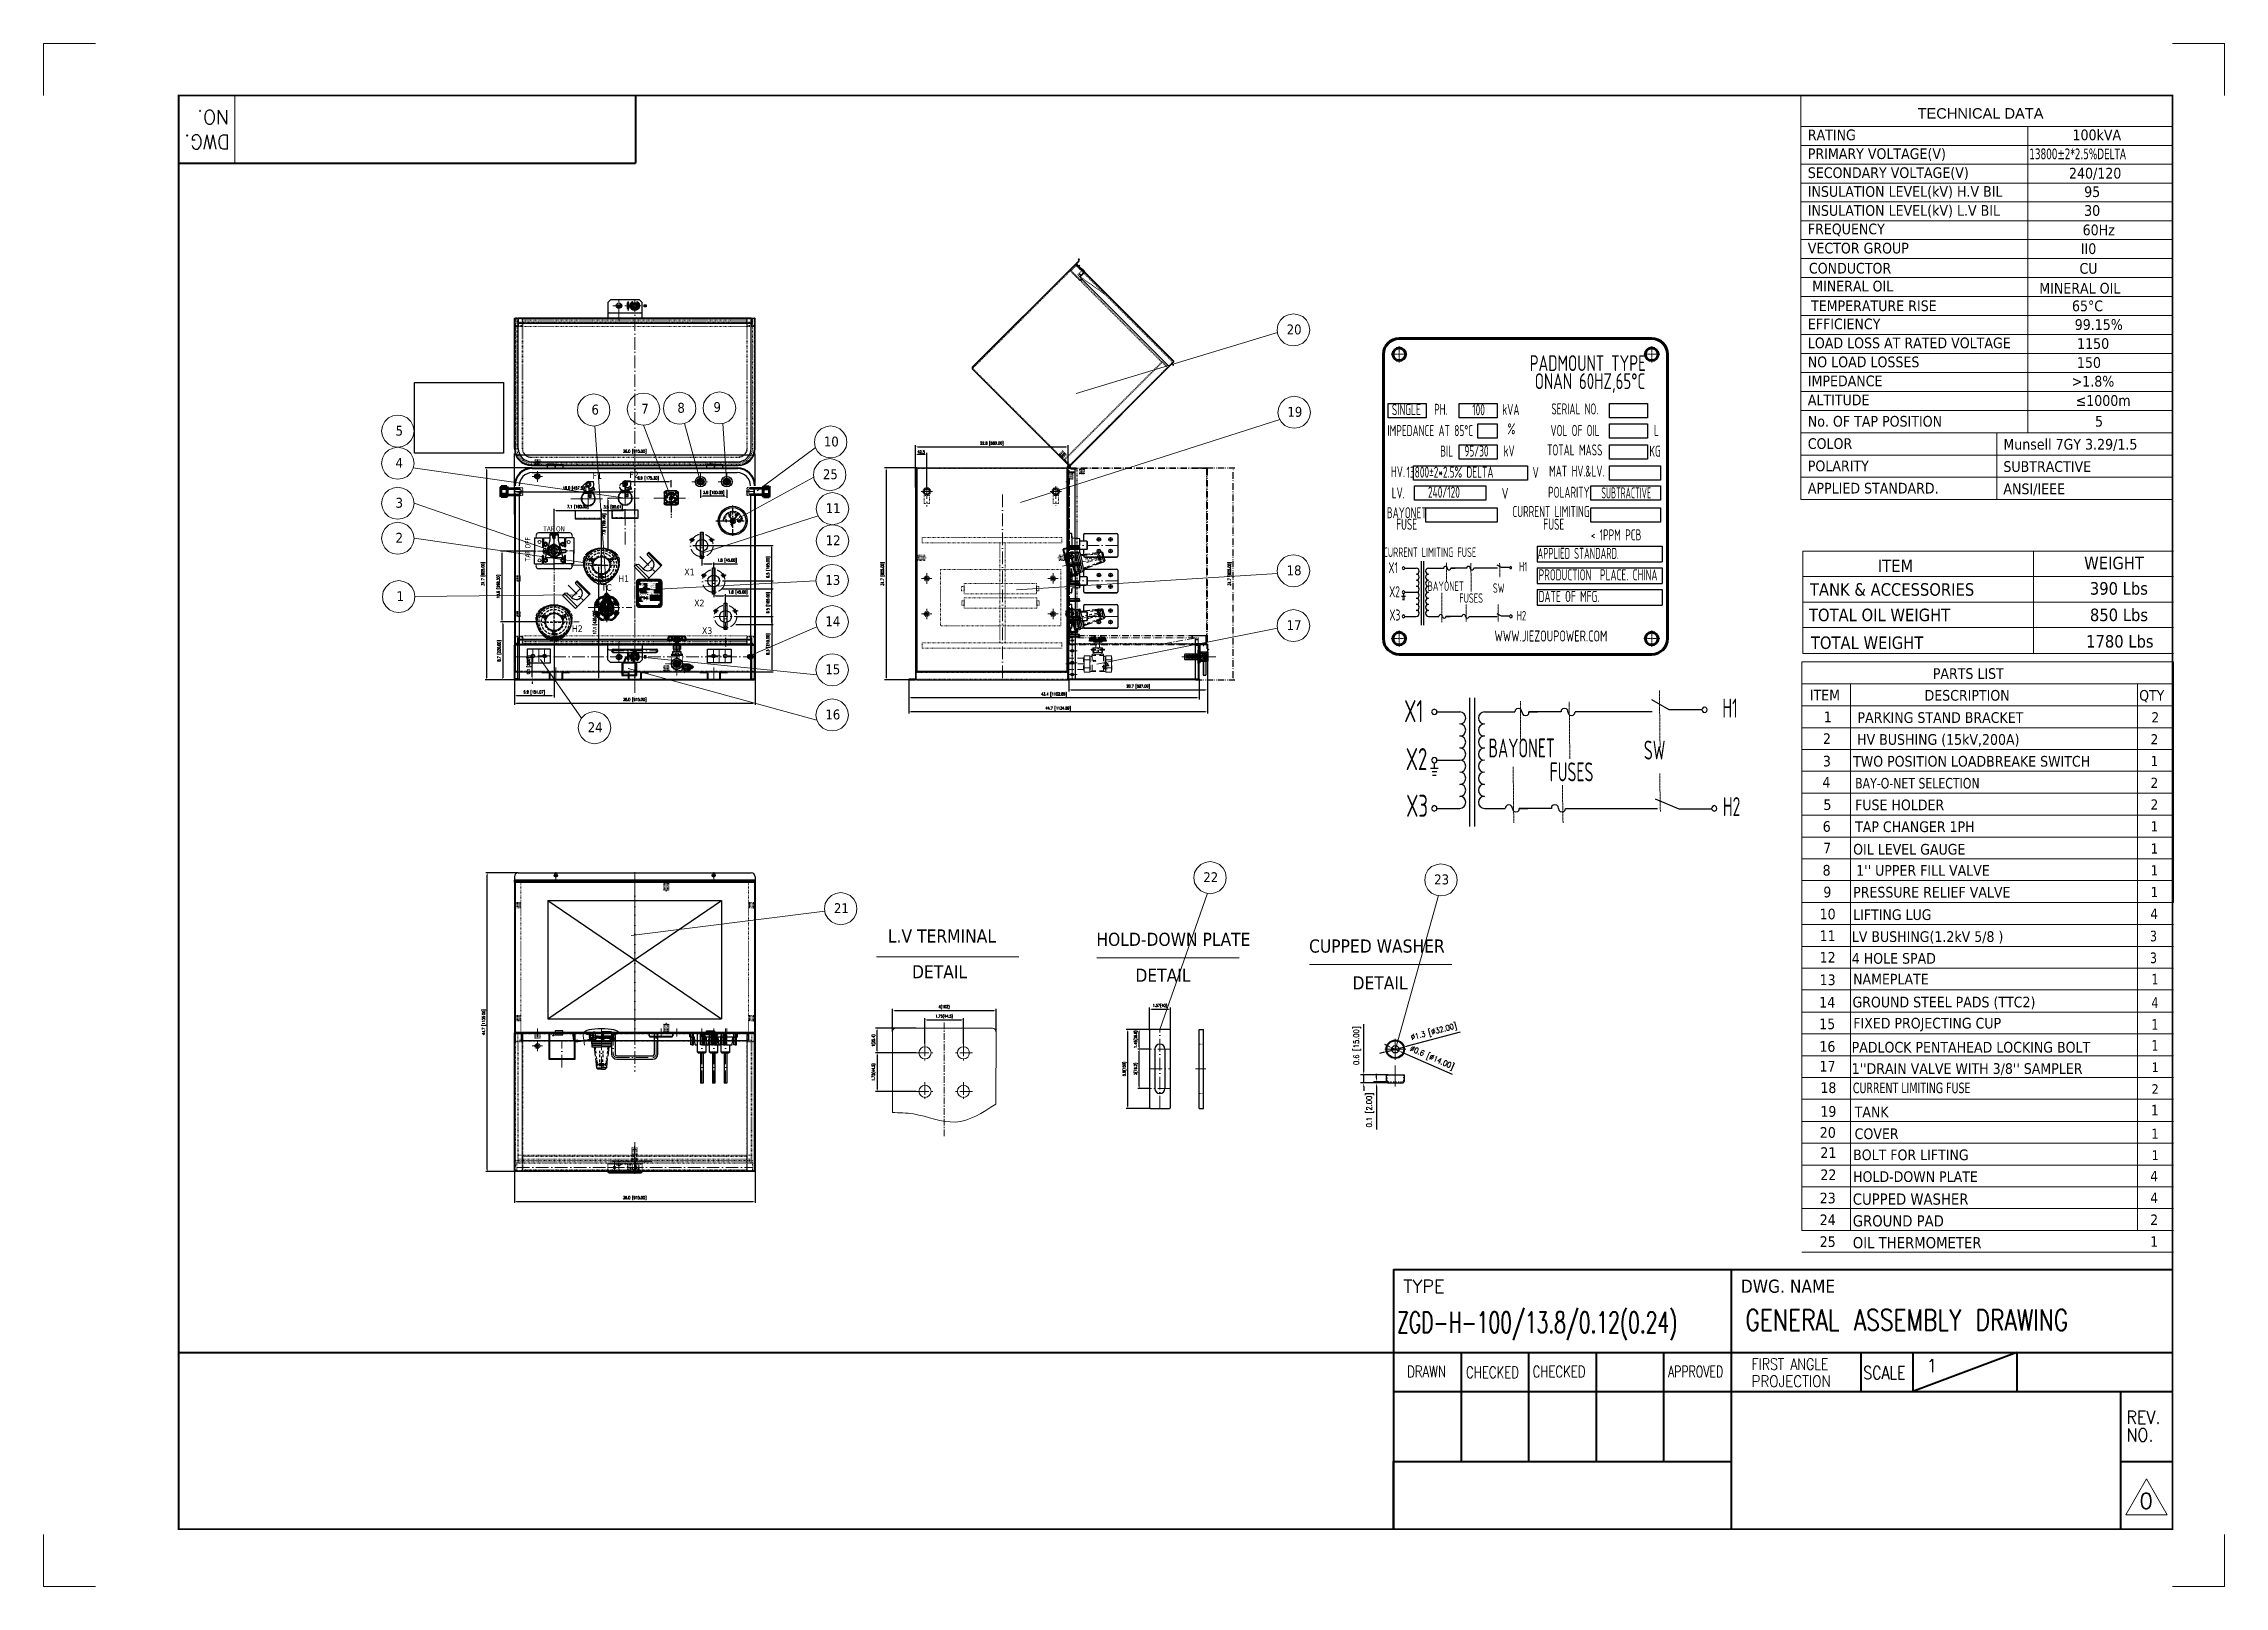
# Model space of a CAD drawing. Header units: millimetres. Extents: x 8127 to 36426, y -6229 to 13228.
# Drawn here: x 18322 to 26611, y 7147 to 13008 of the extents above; entities that cross this region are included whole.
import ezdxf
from ezdxf.enums import TextEntityAlignment as Align

# ---------------------------------------------------------------- set-up
doc = ezdxf.new("R2010")
doc.units = ezdxf.units.MM
doc.header["$LTSCALE"] = 4
for name, pattern in [('5 双点画线', [10.5, 6.25, -1.25, 0.25, -1.25, 0.25, -1.25]), ('ACAD_ISO02W100', [15, 12, -3]), ('ACAD_ISO03W100', [1.18, 0.47, -0.71]), ('ACAD_ISO10W100', [18, 12, -3, 0, -3]), ('CENTERX2', [101.6, 63.5, -12.7, 12.7, -12.7]), ('DASHED', [0.75, 0.5, -0.25]), ('点画线', [18, 12, -2, 2, -2])]:
    doc.linetypes.add(name, pattern=pattern)
for name, color, linetype in [('1', 12, 'Continuous'), ('2', 3, 'Continuous'), ('4虚线层', 6, 'DASHED'), ('C00-00-00', 7, 'Continuous'), ('PDF_Text', 7, 'Continuous')]:
    doc.layers.add(name, color=color, linetype=linetype)
for name, color, linetype, lineweight in [('6文字层', 3, 'Continuous', 35), ('标注、文本', 3, 'Continuous', 25), ('粗实线', 4, 'Continuous', 53), ('铁心', 3, 'Continuous', 0)]:
    doc.layers.add(name, color=color, linetype=linetype, lineweight=lineweight)
doc.layers.add('paper', color=254, linetype='Continuous', plot=False)
doc.layers.add('中心线层', color=1, linetype='点画线', lineweight=18, true_color=0xff0000)
doc.styles.add('PDF Arial', font='arial.ttf')
doc.styles.add('PDF FangSong', font='simfang.ttf')
doc.styles.add('pdm', font='gbenor.shx', dxfattribs={"width": 0.8, "bigfont": 'gbhzfs.shx'})
doc.styles.add('ROMANS', font='romans.shx', dxfattribs={"bigfont": 'whgtxt.shx'})
doc.styles.get("Standard").update_dxf_attribs({"font": 'txt', "bigfont": 'gbcbig.shx'})
doc.styles.add('Tahoma$001', font='tahoma.ttf', dxfattribs={"height": 2.159784})
doc.styles.add('Tahoma_txtstyle_28.93_0_0', font='tahoma.ttf')
doc.styles.add('Tahoma_txtstyle_30.40_0_0', font='tahoma.ttf')
doc.styles.add('Tahoma_txtstyle_30.51_0_0', font='tahoma.ttf')
doc.styles.add('TH_GBDIM', font='romans.shx', dxfattribs={"width": 0.8, "bigfont": 'gbcbig.shx'})
doc.dimstyles.new('TH_GBDIM1', dxfattribs={"dimscale": 3, "dimtxt": 3.5, "dimasz": 2.5, "dimexe": 2, "dimexo": 0, "dimgap": 1.5, "dimtad": 1, "dimdec": 1, "dimlfac": 0.03937, "dimzin": 0, "dimdsep": 46, "dimtxsty": 'TH_GBDIM', "dimcen": 2.5, "dimclrd": 3, "dimclre": 256, "dimclrt": 2, "dimadec": 0, "dimazin": 0, "dimtfac": 0.714286, "dimtdec": 1, "dimtmove": 0, "dimatfit": 3, "dimfxl": 1, "dimtzin": 0, "dimlwd": -1, "dimlwe": -1, "dimarcsym": 0})
picture_1 = doc.add_image_def('image2.png', size_in_pixel=(276, 219))

msp = doc.modelspace()

# ---------------------------------------------------------------- texts
at = {"layer": '1', "color": 4, "lineweight": 13}
for s, width, p in [('ZGD-H-100/13.8/0.12(0.24)', 0.65, (23466.27, 8109.72)), ('GENERAL ASSEMBLY DRAWING', 0.76, (24790.54, 8119.05))]:
    msp.add_text(s, height=80, dxfattribs=dict(at, width=width)).set_placement(p)
at = {"layer": '2', "lineweight": 13, "style": 'ROMANS'}
for s, p in [('NO.', (19028.41, 12755.57)), ('DWG.', (19030.31, 12661.05))]:
    msp.add_text(s, height=53.282, rotation=180, dxfattribs=at).set_placement(p)
for s, height, p in [('TYPE', 49.335, (23490.11, 8262.63)), ('1', 49.34, (25477.84, 7960.87))]:
    msp.add_text(s, height=height, dxfattribs=at).set_placement(p)
for s, height, width, p in [('DRAWN', 43.415, 0.75, (23504.6, 7941.34)), ('CHECKED', 43.415, 0.75, (23728.59, 7938.59)), ('CHECKED', 43.415, 0.75, (23981.63, 7941.34)), ('APPROVED', 43.415, 0.7, (24496.01, 7941.34)), ('FIRST ANGLE', 43.4148, 0.8, (24813.78, 7969.61)), ('SCALE', 49.335, 0.8, (25237.96, 7933.84)), ('PROJECTION', 43.415, 0.86, (24813.78, 7904.55)), ('REV.', 49.335, 0.9, (26238.38, 7765)), ('NO.', 49.335, 0.9, (26238.38, 7697.72))]:
    msp.add_text(s, height=height, dxfattribs=dict(at, width=width)).set_placement(p)
at = {"layer": '2', "color": 4, "lineweight": 13, "style": 'ROMANS'}
msp.add_text('0', height=59.2, dxfattribs=at).set_placement((26288.1, 7442.13))
at = {"layer": 'PDF_Text', "insert": (23501.08, 10430.11), "char_height": 0.09, "attachment_point": 7, "style": 'PDF FangSong'}
msp.add_mtext('{\\W0.997175;www.jiezoupower.com}', dxfattribs=at)
at = {"layer": '标注、文本', "style": 'pdm'}
for s, height, width, p in [('PADMOUNT TYPE ', 60, 0.8, (24204.1, 11794.31)), (' ONAN 60HZ,65°C', 60, 0.8, (24186.2, 11725.63)), ('SINGLE', 42, 0.72, (23501.53, 11617.76)), ('PH.', 42, 0.72, (23632.67, 11618.66)), ('100', 42, 0.72, (23776.07, 11617.04)), ('kVA', 42, 0.72, (23899.02, 11618.26)), ('SERIAL NO.', 42, 0.72, (24141.91, 11620.34)), ('IMPEDANCE AT 85°C ', 42, 0.72, (23600.58, 11537.92)), ('%%%', 42, 0.72, (23900.8, 11544.72)), ('VOL OF OIL', 42, 0.72, (24142.76, 11538.35)), ('L', 42, 0.72, (24452.11, 11538.73)), ('BIL', 42, 0.72, (23654.77, 11460.1)), ('95/30', 42, 0.72, (23767.96, 11460.36)), ('kV', 42, 0.72, (23892.4, 11460.79)), ('TOTAL MASS', 42, 0.72, (24141.67, 11464.43)), ('KG', 42, 0.72, (24446.98, 11459.9)), ('HV.', 42, 0.72, (23469.6, 11381.91)), ('13800±2*2.5%%% DELTA ', 42, 0.72, (23675.63, 11380.14)), ('V', 42, 0.72, (23993.17, 11378.27)), ('MAT HV.&LV.', 42, 0.72, (24149.41, 11384)), ('LV.', 42, 0.72, (23470.72, 11301.22)), ('240/120', 42, 0.72, (23644.46, 11303.91)), ('V', 42, 0.8, (23876.8, 11299.3)), ('POLARITY', 42, 0.72, (24119.3, 11303.55)), ('SUBTRACTIVE', 42, 0.5, (24337.35, 11301.16)), ('BAYONET', 42, 0.72, (23503.24, 11225.88)), ('FUSE', 42, 0.72, (23502.86, 11182.12)), ('CURRENT LIMITING', 42, 0.72, (24051.27, 11230.45)), ('FUSE', 42, 0.72, (24062.01, 11182.12)), ('< 1PPM PCB', 42, 0.72, (24298.6, 11141.86)), ('CURRENT LIMITING FUSE', 36, 0.7, (23590.93, 11075.73)), ('X1', 42, 0.72, (23451.38, 11017.07)), ('H1', 36, 0.7, (23945.31, 11020.92)), ('IMPEDANCE AT 85°C ', 3.5, 0.72, (20594.46, 10949.05)), ('SINGLE', 3.5, 0.72, (20586.2, 10955.71)), ('PADMOUNT TYPE ONAN 60HZ,65°C', 5, 0.8, (20623.15, 10963.6)), ('PH.', 3.5, 0.72, (20597.13, 10955.78)), ('BRL', 3.5, 0.72, (20598.97, 10942.57)), ('95/30', 3.5, 0.72, (20608.41, 10942.59)), ('75', 3.5, 0.72, (20609.08, 10955.65)), ('kVA', 3.5, 0.72, (20619.33, 10955.75)), ('kV', 3.5, 0.72, (20618.78, 10942.63)), ('%%%', 3.5, 0.72, (20619.48, 10949.62)), ('TOTAL MASS', 3.5, 0.72, (20639.55, 10942.93)), ('VOL OF OIL', 3.5, 0.72, (20639.64, 10949.09)), ('SERIAL NO.', 3.5, 0.72, (20639.57, 10955.92)), ('KG', 3.5, 0.72, (20664.99, 10942.55)), ('L', 3.5, 0.72, (20665.42, 10949.12)), ('X2', 42, 0.72, (23456.73, 10925.93)), ('ENERGY EFFICIENCY PER CAN/CSA-C802.1', 3.5, 0.67, (20605.55, 10915.08)), ('BAYONET', 3.5, 0.72, (20586.35, 10923.05)), ('CURRENT LIMITING FUSE', 3, 0.7, (20593.65, 10910.54)), ('X1', 3.5, 0.72, (20582.03, 10905.65)), ('X2', 3.5, 0.72, (20582.47, 10898.05)), ('X3', 3.5, 0.72, (20582.56, 10890.67)), ('HV.', 3.5, 0.72, (20583.54, 10936.05)), ('LV.', 3.5, 0.72, (20583.64, 10929.33)), ('FUSE', 3.5, 0.72, (20586.32, 10919.4)), ('13800±2*2.5%%%', 3.5, 0.72, (20598.06, 10935.74)), ('240/120', 3.5, 0.72, (20598.12, 10929.55)), ('V', 3.5, 0.8, (20617.48, 10929.17)), ('CURRENT LIMITING', 3.5, 0.72, (20632.02, 10923.43)), ('H1A', 3, 0.7, (20622.48, 10905.82)), ('H1B', 3, 0.7, (20622.48, 10898.76)), ('V', 3.5, 0.72, (20627.17, 10935.75)), ('FUSE', 3.5, 0.72, (20632.91, 10919.4)), ('POLARITY', 3.5, 0.72, (20637.68, 10929.52)), ('MAT HV.&LV.', 3.5, 0.72, (20640.19, 10936.23)), ('< 1PPM PCB', 3.5, 0.72, (20652.63, 10916.05)), ('POLARITY IS ADDITIVE', 3.5, 0.5, (20655.85, 10929.27)), ('X3', 42, 0.72, (23457.81, 10837.27)), ('WWW.JIEZOUPOWER.COM ', 42, 0.8, (24060.03, 10757.58)), ('H2', 36, 0.7, (23938.87, 10834.92)), ('X1', 84, 0.72, (23529.48, 10472.23)), ('H1', 72, 0.7, (24731.71, 10483.63)), ('X2', 84, 0.72, (23540.16, 10289.96)), ('X3', 84, 0.72, (23542.34, 10112.64)), ('H2', 72, 0.7, (24737.69, 10109.6))]:
    msp.add_text(s, height=height, dxfattribs=dict(at, width=width)).set_placement(p, align=Align.MIDDLE_CENTER)
at = {"layer": '标注、文本', "lineweight": 13, "style": 'Tahoma$001'}
for s, p in [('F1', (20408.39, 11354.58)), ('F2', (20548.6, 11357.38)), ('H1', (20506.44, 10962.9)), ('X1', (20757.39, 10988.33)), ('X2', (20794.95, 10870.32)), ('H2', (20330.2, 10772.94)), ('X3', (20824.6, 10765.4))]:
    msp.add_text(s, height=25, dxfattribs=at).set_placement(p)
at = {"layer": '标注、文本', "style": 'Tahoma$001', "width": 0.76}
msp.add_text('TAP OFF', height=20, rotation=90, dxfattribs=at).set_placement((20172.48, 11041.68))
msp.add_text('TAP ON', height=20, dxfattribs=at).set_placement((20221.45, 11154.81))
at = {"layer": '标注、文本', "style": 'pdm'}
for s, height, width, p in [('APPLIED STANDARD.', 42, 0.67, (23999.99, 11071.57)), ('PRODUCTION  PLACE. CHINA', 42, 0.72, (24004.27, 10990.1)), ('APPLIED STANDARD.', 3.5, 0.67, (20627.74, 10910.19)), ('PRODUCTION  PLACE. CHINA', 3.5, 0.72, (20628.1, 10903.4)), ('DATE OF MFG.', 3.5, 0.72, (20628.1, 10896.55)), ('DATE OF MFG.', 42, 0.72, (24004.27, 10907.86))]:
    msp.add_text(s, height=height, dxfattribs=dict(at, width=width)).set_placement(p, align=Align.MIDDLE_LEFT)
at = {"layer": '标注、文本', "style": 'pdm', "width": 0.7}
for s, height, p in [('BAYONET', 36, (23719.58, 10928.99)), ('SW', 36, (23874.99, 10921.73)), ('BAYONET', 3, (20603.05, 10897.25)), ('FUSES', 3, (20608.56, 10894.53)), ('SW', 3, (20616.18, 10892)), ('FUSES', 36, (23792.92, 10883.63)), ('BAYONET', 72, (24065.87, 10296.08)), ('FUSES', 72, (24212.55, 10205.36)), ('SW', 72, (24486.07, 10288.24))]:
    msp.add_text(s, height=height, dxfattribs=at).set_placement(p, align=Align.RIGHT)
at = {"layer": '铁心', "lineweight": 13}
for s, height, style, p in [('RATING', 40.606, 'Tahoma$001', (25027.4, 12641.21)), ('TECHNICAL DATA', 39.7655, 'PDF Arial', (25444.77, 12723.22)), ('100kVA', 40.606, 'Tahoma$001', (26033.45, 12641.21)), ('PRIMARY VOLTAGE(V)', 40.6063, 'Tahoma$001', (25027.4, 12569.73)), ('SECONDARY VOLTAGE(V)', 40.6063, 'Tahoma$001', (25027.4, 12497.56)), ('240/120', 40.606, 'Tahoma$001', (26019.98, 12495.66)), ('INSULATION LEVEL(kV) H.V BIL', 40.6063, 'Tahoma$001', (25027.4, 12426.07)), ('95', 40.606, 'Tahoma$001', (26077.69, 12425.39)), ('INSULATION LEVEL(kV) L.V BIL', 40.6063, 'Tahoma$001', (25027.4, 12353.91)), ('30', 40.606, 'Tahoma$001', (26077.69, 12353.91)), ('FREQUENCY', 40.606, 'Tahoma$001', (25027.4, 12283.78)), ('60Hz', 40.606, 'Tahoma$001', (26071.86, 12280.11)), ('VECTOR GROUP', 40.6063, 'Tahoma$001', (25027.4, 12210.93)), ('II0', 40.606, 'Tahoma$001', (26065.16, 12208.83)), ('CONDUCTOR', 40.606, 'Tahoma$001', (25031.58, 12134.66)), ('CU', 40.606, 'Tahoma$001', (26059.86, 12134.01)), ('20', 37.589, 'Tahoma$001', (23046.78, 11903.48)), ('EFFICIENCY', 40.606, 'Tahoma$001', (25027.4, 11922.94)), ('99.15%%%', 40.606, 'Tahoma$001', (26041.74, 11920.64)), ('LOAD LOSS AT RATED VOLTAGE', 40.6063, 'Tahoma$001', (25027.4, 11850.77)), ('1150', 40.606, 'Tahoma$001', (26050.84, 11848.47)), ('NO LOAD LOSSES', 40.6063, 'Tahoma$001', (25027.4, 11778.61)), ('150', 40.606, 'Tahoma$001', (26050.15, 11776.3)), ('IMPEDANCE', 40.606, 'Tahoma$001', (25027.4, 11706.44)), ('>1.8%%%', 40.606, 'Tahoma$001', (26030.24, 11705.23)), ('6', 37.59, 'Tahoma$001', (20404.64, 11598.98)), ('7', 37.59, 'Tahoma$001', (20593.8, 11602.4)), ('8', 37.59, 'Tahoma$001', (20731.17, 11605.73)), ('9', 37.59, 'Tahoma$001', (20868.25, 11608.71)), ('19', 37.589, 'Tahoma$001', (23049.65, 11590.55)), ('ALTITUDE', 40.606, 'Tahoma$001', (25027.4, 11634.27)), ('≤1000m', 40.606, 'Tahoma$001', (26045.47, 11631.97)), ('5', 37.59, 'Tahoma$001', (19660.04, 11518.87)), ('No. OF TAP POSITION', 40.6063, 'Tahoma$001', (25027.34, 11553.02)), ('5', 40.61, 'Tahoma$001', (26118.92, 11553.02)), ('10', 37.589, 'Tahoma$001', (21287.85, 11477.67)), ('COLOR', 40.606, 'Tahoma$001', (25027.34, 11468.34)), ('Munsell 7GY 3.29/1.5', 40.6063, 'Tahoma$001', (25770.71, 11465.78)), ('4', 37.59, 'Tahoma$001', (19660.04, 11396.89)), ('25', 37.589, 'Tahoma$001', (21284.2, 11353.37)), ('POLARITY', 40.606, 'Tahoma$001', (25027.34, 11383.66)), ('SUBTRACTIVE', 40.6063, 'Tahoma$001', (25770.71, 11381.11)), ('3', 37.59, 'Tahoma$001', (19660.04, 11244.91)), ('APPLIED STANDARD.', 40.6063, 'Tahoma$001', (25027.34, 11298.98)), ('ANSI/IEEE', 40.606, 'Tahoma$001', (25770.71, 11296.43)), ('11', 37.589, 'Tahoma$001', (21294.9, 11224.34)), ('2', 37.59, 'Tahoma$001', (19660.04, 11111.92)), ('12', 37.589, 'Tahoma$001', (21294.9, 11102.36)), ('18', 37.589, 'Tahoma$001', (23046.78, 10988.23)), ('ITEM', 47.513, 'Tahoma_txtstyle_30.51_0_0', (25293.39, 11000.37)), ('13', 37.589, 'Tahoma$001', (21293.68, 10951.72)), ('TANK & ACCESSORIES', 47.5129, 'Tahoma_txtstyle_30.51_0_0', (25035.37, 10910.73)), ('390 Lbs', 47.513, 'Tahoma_txtstyle_30.51_0_0', (26099.26, 10914.7)), ('1', 37.59, 'Tahoma$001', (19663.57, 10890.23)), ('TOTAL OIL WEIGHT', 47.5129, 'Tahoma_txtstyle_30.51_0_0', (25031.67, 10813.97)), ('850 Lbs', 47.513, 'Tahoma_txtstyle_30.51_0_0', (26099.57, 10814.16)), ('14', 37.589, 'Tahoma$001', (21293.68, 10794.7)), ('17', 37.589, 'Tahoma$001', (23046.78, 10780.11)), ('TOTAL WEIGHT', 47.5129, 'Tahoma_txtstyle_30.51_0_0', (25039.07, 10708.43)), ('1780 Lbs', 47.513, 'Tahoma_txtstyle_30.51_0_0', (26085.05, 10713.64)), ('15', 37.589, 'Tahoma$001', (21293.68, 10612.25)), ('PARTS LIST', 40.487, 'Tahoma_txtstyle_30.40_0_0', (25502.56, 10594.83)), ('ITEM', 40.487, 'Tahoma_txtstyle_30.40_0_0', (25035.18, 10513.01)), ('DESCRIPTION', 40.487, 'Tahoma_txtstyle_30.40_0_0', (25471.22, 10511.98)), ('QTY', 40.309, 'Tahoma$001', (26286.89, 10512.17)), ('16', 37.589, 'Tahoma$001', (21293.68, 10440.67)), ('1', 40.49, 'Tahoma_txtstyle_30.40_0_0', (25088.12, 10430.16)), ('PARKING STAND BRACKET', 40.487, 'Tahoma_txtstyle_30.40_0_0', (25216.04, 10427.58)), ('2', 38.52, 'Tahoma$001', (26333.64, 10429.47)), ('24', 37.589, 'Tahoma$001', (20390.39, 10392.07)), ('2', 40.49, 'Tahoma_txtstyle_30.40_0_0', (25085.03, 10347.31)), (' HV BUSHING (15kV,200A)', 40.487, 'Tahoma_txtstyle_30.40_0_0', (25199.59, 10344.26)), ('2', 38.52, 'Tahoma_txtstyle_28.93_0_0', (26330.2, 10346.11)), ('3', 40.49, 'Tahoma_txtstyle_30.40_0_0', (25084.68, 10262.05)), ('TWO POSITION LOADBREAKE SWITCH', 40.487, 'Tahoma_txtstyle_30.40_0_0', (25199.59, 10261.41)), ('1', 38.52, 'Tahoma_txtstyle_28.93_0_0', (26330.2, 10263.6)), ('4', 40.49, 'Tahoma_txtstyle_30.40_0_0', (25082.97, 10181.95)), ('2', 38.52, 'Tahoma_txtstyle_28.93_0_0', (26330.2, 10180.75)), ('5', 40.49, 'Tahoma_txtstyle_30.40_0_0', (25086.87, 10096.7)), ('FUSE HOLDER', 40.487, 'Tahoma_txtstyle_30.40_0_0', (25207.2, 10095.77)), ('2', 38.52, 'Tahoma_txtstyle_28.93_0_0', (26330.2, 10098.25)), ('6', 40.49, 'Tahoma_txtstyle_30.40_0_0', (25084.06, 10013.85)), ('TAP CHANGER 1PH ', 40.487, 'Tahoma_txtstyle_30.40_0_0', (25207.2, 10012.92)), ('1', 38.52, 'Tahoma_txtstyle_28.93_0_0', (26330.2, 10015.4)), ('7', 40.49, 'Tahoma_txtstyle_30.40_0_0', (25085.8, 9932.03)), ('OIL LEVEL GAUGE ', 40.487, 'Tahoma_txtstyle_30.40_0_0', (25199.59, 9927.18)), ('1', 38.52, 'Tahoma_txtstyle_28.93_0_0', (26330.2, 9930.83)), ('8', 40.49, 'Tahoma_txtstyle_30.40_0_0', (25083.64, 9847.46)), ("1'' UPPER FILL VALVE", 40.487, 'Tahoma_txtstyle_30.40_0_0', (25211.22, 9846.92)), ('1', 38.52, 'Tahoma_txtstyle_28.93_0_0', (26330.2, 9848.32)), ('22', 37.589, 'Tahoma$001', (22729.9, 9822.44)), ('23', 37.589, 'Tahoma$001', (23607.55, 9813.99)), ('9', 40.49, 'Tahoma_txtstyle_30.40_0_0', (25086.4, 9764.78)), ('PRESSURE RELIEF VALVE', 40.487, 'Tahoma_txtstyle_30.40_0_0', (25199.59, 9764.09)), ('1', 38.52, 'Tahoma_txtstyle_28.93_0_0', (26330.2, 9765.47)), ('21', 37.589, 'Tahoma$001', (21326.12, 9704.74)), ('10', 40.487, 'Tahoma_txtstyle_30.40_0_0', (25072.31, 9681.24)), ('LIFTING LUG', 40.487, 'Tahoma_txtstyle_30.40_0_0', (25199.59, 9678.79)), ('4', 39.74, 'Tahoma$001', (26328.83, 9682.1)), ('L.V TERMINAL', 50, 'Tahoma$001', (21531.22, 9593.01)), ('HOLD-DOWN PLATE', 50, 'Tahoma$001', (22323.48, 9580.38)), ('11', 40.487, 'Tahoma_txtstyle_30.40_0_0', (25072.31, 9598.39)), ('LV BUSHING(1.2kV 5/8 )', 40.487, 'Tahoma_txtstyle_30.40_0_0', (25194.53, 9595.48)), ('CUPPED WASHER', 50, 'Tahoma$001', (23131.82, 9554.73)), ('12', 40.487, 'Tahoma_txtstyle_30.40_0_0', (25072.31, 9516.58)), ('4 HOLE SPAD', 40.487, 'Tahoma_txtstyle_30.40_0_0', (25194.53, 9512.63)), ('DETAIL', 50, 'Tahoma$001', (21622.68, 9457.07)), ('DETAIL', 50, 'Tahoma$001', (22471.8, 9443.8)), ('DETAIL', 50, 'Tahoma$001', (23296.94, 9414.81)), ('13', 40.487, 'Tahoma_txtstyle_30.40_0_0', (25072.31, 9431.15)), ('NAMEPLATE', 40.487, 'Tahoma_txtstyle_30.40_0_0', (25199.59, 9433.73)), ('14', 40.487, 'Tahoma_txtstyle_30.40_0_0', (25070.76, 9346.03)), ('GROUND STEEL PADS (TTC2)', 40.487, 'Tahoma_txtstyle_30.40_0_0', (25197.18, 9346.75)), ('15', 40.487, 'Tahoma_txtstyle_30.40_0_0', (25070.76, 9263.93)), ('FIXED PROJECTING CUP', 40.487, 'Tahoma_txtstyle_30.40_0_0', (25200.17, 9266.51)), ('16', 40.487, 'Tahoma_txtstyle_30.40_0_0', (25071.33, 9177.98)), ('PADLOCK PENTAHEAD LOCKING BOLT', 40.487, 'Tahoma_txtstyle_30.40_0_0', (25194.09, 9175.23)), ('17', 40.487, 'Tahoma_txtstyle_30.40_0_0', (25072.09, 9103.07)), ("1''DRAIN VALVE WITH 3/8'' SAMPLER ", 40.487, 'Tahoma_txtstyle_30.40_0_0', (25194.09, 9094.09)), ('1', 36.33, 'Tahoma$001', (26333.98, 9101.12)), ('18', 40.487, 'Tahoma_txtstyle_30.40_0_0', (25075.15, 9021.31)), ('2', 36.33, 'Tahoma$001', (26333.98, 9018.27)), ('19', 40.487, 'Tahoma_txtstyle_30.40_0_0', (25075.15, 8931.31)), ('TANK', 40.487, 'Tahoma_txtstyle_30.40_0_0', (25205.48, 8929.28)), ('1', 40.49, 'Tahoma_txtstyle_30.40_0_0', (26331.21, 8936.13)), ('20', 40.487, 'Tahoma_txtstyle_30.40_0_0', (25072.98, 8851.35)), ('COVER', 40.487, 'Tahoma_txtstyle_30.40_0_0', (25205.48, 8846.43)), ('1', 38.38, 'Tahoma$001', (26332.48, 8847.59)), ('21', 40.487, 'Tahoma_txtstyle_30.40_0_0', (25075.15, 8774.68)), ('BOLT FOR LIFTING', 40.487, 'Tahoma_txtstyle_30.40_0_0', (25199.59, 8766.28)), ('1', 36.57, 'Tahoma$001', (26333.98, 8766.97)), ('22', 40.487, 'Tahoma_txtstyle_30.40_0_0', (25075.15, 8690.67)), ('HOLD-DOWN PLATE', 40.487, 'Tahoma_txtstyle_30.40_0_0', (25199.59, 8683.43)), ('4', 39.74, 'Tahoma$001', (26328.83, 8685.84)), ('23', 40.487, 'Tahoma_txtstyle_30.40_0_0', (25072.63, 8602.23)), ('CUPPED WASHER', 42.6179, 'Tahoma_txtstyle_30.40_0_0', (25198.33, 8597.15)), ('4', 39.74, 'Tahoma$001', (26328.83, 8602.99)), ('24', 40.487, 'Tahoma_txtstyle_30.40_0_0', (25072.63, 8519.38)), ('GROUND PAD  ', 42.6179, 'Tahoma_txtstyle_30.40_0_0', (25198.33, 8514.3)), ('2', 39.74, 'Tahoma$001', (26328.83, 8520.14)), ('25', 40.487, 'Tahoma_txtstyle_30.40_0_0', (25072.63, 8436.53)), ('OIL THERMOMETER', 42.6179, 'Tahoma_txtstyle_30.40_0_0', (25198.33, 8431.45)), ('1', 39.74, 'Tahoma$001', (26328.83, 8437.29)), ('DWG. NAME', 49.845, 'Tahoma_txtstyle_30.40_0_0', (24772.82, 8262.63))]:
    msp.add_text(s, height=height, dxfattribs=dict(at, style=style)).set_placement(p)
for s, height, style, width, p in [('13800±2*2.5%%%DELTA', 40.6063, 'Tahoma$001', 0.7, (25869.37, 12569.05)), ('BAY-O-NET SELECTION', 40, 'Tahoma_txtstyle_30.40_0_0', 0.88, (25207.2, 10178.28)), ('3', 40.49, 'Tahoma_txtstyle_30.40_0_0', 0.85, (26328.33, 9597.54)), ('3', 40.49, 'Tahoma_txtstyle_30.40_0_0', 0.85, (26328.33, 9514.69)), ('1', 40.49, 'Tahoma_txtstyle_30.40_0_0', 0.85, (26333.98, 9433.73)), ('4', 40.49, 'Tahoma_txtstyle_30.40_0_0', 0.85, (26333.5, 9344.32)), ('1', 40.49, 'Tahoma_txtstyle_30.40_0_0', 0.85, (26333.5, 9261.47)), ('1', 40.49, 'Tahoma_txtstyle_30.40_0_0', 0.85, (26333.98, 9182.08)), ('CURRENT LIMITING FUSE ', 40, 'Tahoma_txtstyle_30.40_0_0', 0.76, (25198.65, 9020.82))]:
    msp.add_text(s, height=height, dxfattribs=dict(at, style=style, width=width)).set_placement(p)
at = {"layer": '铁心', "lineweight": 13, "style": 'Tahoma$001'}
for s, p in [('MINERAL OIL', (25198.07, 12086.92)), ('TEMPERATURE RISE ', (25285.93, 12012.15)), ('MINERAL OIL', (26061.22, 12078.96))]:
    msp.add_text(s, height=40.6063, dxfattribs=at).set_placement(p, align=Align.MIDDLE)
msp.add_text('65%%DC', height=40.606, dxfattribs=at).set_placement((26031.3, 12011.86), align=Align.MIDDLE_LEFT)
at = {"layer": '铁心', "lineweight": 13, "insert": (26077.67, 11058.8), "char_height": 47.513, "width": 562.5922, "attachment_point": 1, "style": 'Tahoma_txtstyle_30.51_0_0'}
msp.add_mtext('WEIGHT', dxfattribs=at)

# ---------------------------------------------------------------- blocks, each defined once
blk = doc.blocks.new('22')
at = {"layer": '4虚线层', "ltscale": 5}
for q in [(27059.1, -2036.8), (27059.1, -2081.1)]:
    blk.add_line((27059.1, -2007.3), q, dxfattribs=at)
at = {"layer": '标注、文本', "color": 1, "linetype": 'ACAD_ISO10W100', "lineweight": 18}
for p, q in [((27059.1, -2048.3), (26867.8, -2048.3)), ((26994.8, -2025.8), (26978.6, -2025.8)), ((26994.8, -2069.8), (26978.6, -2069.8)), ((26994.9, -2025.8), (26978.8, -2025.8)), ((26994.9, -2069.8), (26978.8, -2069.8)), ((26986.7, -2018.4), (26986.7, -2033.3)), ((26986.7, -2062.4), (26986.7, -2077.3)), ((27039.3, -2025.8), (27023.1, -2025.8)), ((27039.3, -2069.8), (27023.1, -2069.8)), ((27039.4, -2025.8), (27023.3, -2025.8)), ((27039.4, -2069.8), (27023.3, -2069.8)), ((27031.2, -2018.4), (27031.2, -2033.3)), ((27031.2, -2062.4), (27031.2, -2077.3))]:
    blk.add_line(p, q, dxfattribs=at)
at = {"layer": '标注、文本'}
for p, q in [((26940.8, -2064.3), (26867.8, -2064.3)), ((26882.8, -2003.3), (26868.8, -2003.3)), ((26883.8, -2019.9), (26883.8, -2004.3)), ((26883.8, -2019.9), (26883.8, -2009.3)), ((26883.8, -2019.9), (26883.8, -2009.3)), ((26912.9, -2022.8), (26884.8, -2020.9)), ((26912.9, -2022.8), (26884.8, -2020.9)), ((26913.8, -2048.3), (26913.8, -2023.8)), ((26913.8, -2048.3), (26913.8, -2023.8)), ((26940.8, -2032.3), (26913.8, -2032.3)), ((26913.8, -2072.9), (26913.8, -2064.3)), ((26913.8, -2072.9), (26913.8, -2064.3)), ((26928.8, -2032.3), (26928.8, -2007.3)), ((26928.8, -2032.3), (26928.8, -2007.3)), ((26928.8, -2089.3), (26928.8, -2064.3)), ((26932.8, -2003.3), (27055.6, -2003.3)), ((26940.8, -2032.3), (26943.8, -2035.3)), ((26940.8, -2032.3), (26940.8, -2064.3)), ((26940.8, -2032.3), (26943.8, -2035.3)), ((26940.8, -2032.3), (26940.8, -2064.3)), ((26940.8, -2064.3), (26943.8, -2061.3)), ((26940.8, -2064.3), (26943.8, -2061.3)), ((26943.8, -2061.3), (26943.8, -2035.3)), ((26943.8, -2061.3), (26943.8, -2035.3)), ((27059.1, -2007.3), (27059.1, -2089.3)), ((26869.3, -2084.4), (26869.3, -2085.4)), ((26869.3, -2085.4), (26869.9, -2085.4)), ((26869.3, -2085.4), (26869.9, -2085.4)), ((26869.3, -2092.3), (26869.3, -2087.3)), ((26869.9, -2087.3), (26869.3, -2087.3)), ((26869.9, -2085.4), (26869.9, -2087.3)), ((26882.8, -2093.3), (26870.3, -2093.3)), ((26883.8, -2076.8), (26883.8, -2087.3)), ((26883.8, -2076.8), (26883.8, -2087.3)), ((26883.8, -2092.3), (26883.8, -2076.8)), ((26912.9, -2073.9), (26884.8, -2075.8)), ((26912.9, -2073.9), (26884.8, -2075.8)), ((27054.8, -2093.3), (26932.8, -2093.3)), ((26932.8, -2093.3), (27054.8, -2093.3))]:
    blk.add_line(p, q, dxfattribs=at)
for points in [[(26867.7, -2048.1), (26867.4, -2087.4), (26867.7, -2088.9), (26869.1, -2089.3)], [(26867.4, -2087.4), (26867.6, -2089.6), (26868, -2091.2), (26869.3, -2091.5)]]:
    blk.add_lwpolyline(points, dxfattribs=at)
for centre in [(26986.7, -2025.8), (26986.7, -2069.8), (27031.2, -2025.8), (27031.2, -2069.8)]:
    blk.add_circle(centre, 7, dxfattribs=at)
for centre, radius, start, end in [((26868.8, -2004.3), 1, 90, 180), ((26882.8, -2004.3), 1, 0, 90), ((26912.8, -2023.8), 1, 0, 86.18593), ((26912.8, -2023.8), 1, 0, 86.18593), ((26932.8, -2007.3), 4, 90, 180), ((27055.1, -2007.3), 4, 0, 90), ((26870.3, -2092.3), 1, 180, 270), ((26882.8, -2092.3), 1, 270, 0), ((26912.8, -2072.9), 1, 273.81407, 0), ((26912.8, -2072.9), 1, 273.81407, 0), ((26932.8, -2089.3), 4, 180, 270), ((27055.1, -2089.3), 4, 270, 0)]:
    blk.add_arc(centre, radius, start, end, dxfattribs=at)
blk.add_open_spline([(26883.9, -2012.6), (26883.9, -2012.6), (26883.7, -2048.2), (26883.7, -2048.2)], degree=3, dxfattribs=at)
blk = doc.blocks.new('*D297')
at = {"layer": 'Defpoints', "color": 0, "transparency": 16777216}
for p in [(21026.5, 11445.4), (21026.5, 11328.7), (20111.5, 11218.7)]:
    blk.add_point(p, dxfattribs=at)
at = {"layer": '标注、文本', "transparency": 16777216}
for p, q in [((20111.5, 11218.7), (20111.5, 11451.4)), ((21026.5, 11328.7), (21026.5, 11451.4))]:
    blk.add_line(p, q, dxfattribs=at)
at = {"layer": '标注、文本', "color": 3, "transparency": 16777216}
blk.add_line((20119, 11445.4), (21019, 11445.4), dxfattribs=at)
for points in [[(20119, 11446.6), (20119, 11444.1), (20111.5, 11445.4)], [(21019, 11446.6), (21019, 11444.1), (21026.5, 11445.4)]]:
    blk.add_solid(points, dxfattribs=at)
at = {"layer": '标注、文本', "color": 2, "transparency": 16777216, "insert": (20569, 11457.9), "char_height": 10.5, "attachment_point": 5, "style": 'TH_GBDIM'}
blk.add_mtext('36.0 [915.00]', dxfattribs=at)
blk = doc.blocks.new('*D298')
at = {"layer": 'Defpoints', "color": 0, "transparency": 16777216}
for p in [(20179, 11396.2), (20006.1, 10591.2), (20136.5, 10591.2)]:
    blk.add_point(p, dxfattribs=at)
at = {"layer": '标注、文本', "transparency": 16777216}
for p, q in [((20179, 11396.2), (20000.1, 11396.2)), ((20136.5, 10591.2), (20000.1, 10591.2))]:
    blk.add_line(p, q, dxfattribs=at)
at = {"layer": '标注、文本', "color": 3, "transparency": 16777216}
blk.add_line((20006.1, 11388.7), (20006.1, 10598.7), dxfattribs=at)
for points in [[(20004.8, 11388.7), (20007.3, 11388.7), (20006.1, 11396.2)], [(20004.8, 10598.7), (20007.3, 10598.7), (20006.1, 10591.2)]]:
    blk.add_solid(points, dxfattribs=at)
at = {"layer": '标注、文本', "color": 2, "transparency": 16777216, "insert": (19993.6, 10993.7), "char_height": 10.5, "attachment_point": 5, "rotation": 90, "style": 'TH_GBDIM'}
blk.add_mtext('31.7 [805.00]', dxfattribs=at)
blk = doc.blocks.new('*D299')
at = {"layer": 'Defpoints', "color": 0, "transparency": 16777216}
for p in [(20136.5, 10593.7), (20136.5, 10591.2), (20179.3, 10593.7)]:
    blk.add_point(p, dxfattribs=at)
at = {"layer": '标注、文本', "color": 3, "transparency": 16777216}
for p, q in [((20179.3, 10601.2), (20179.3, 10682.1)), ((20179.3, 10591.2), (20179.3, 10593.7)), ((20179.3, 10583.7), (20179.3, 10576.2))]:
    blk.add_line(p, q, dxfattribs=at)
at = {"layer": '标注、文本', "transparency": 16777216}
for p, q in [((20136.5, 10593.7), (20185.3, 10593.7)), ((20136.5, 10591.2), (20185.3, 10591.2))]:
    blk.add_line(p, q, dxfattribs=at)
at = {"layer": '标注、文本', "color": 3, "transparency": 16777216}
for points in [[(20178, 10601.2), (20180.5, 10601.2), (20179.3, 10593.7)], [(20178, 10583.7), (20180.5, 10583.7), (20179.3, 10591.2)]]:
    blk.add_solid(points, dxfattribs=at)
at = {"layer": '标注、文本', "color": 2, "transparency": 16777216, "insert": (20166.8, 10645.4), "char_height": 10.5, "attachment_point": 5, "rotation": 90, "style": 'TH_GBDIM'}
blk.add_mtext('0.1 [2.50]', dxfattribs=at)
blk = doc.blocks.new('*D300')
at = {"layer": 'Defpoints', "color": 0, "transparency": 16777216}
for p in [(20569, 11305.5), (20111.5, 11218.7), (20569, 11218.7)]:
    blk.add_point(p, dxfattribs=at)
at = {"layer": '标注、文本', "transparency": 16777216}
for p, q in [((20111.5, 11218.7), (20111.5, 11311.5)), ((20569, 11218.7), (20569, 11311.5))]:
    blk.add_line(p, q, dxfattribs=at)
at = {"layer": '标注、文本', "color": 3, "transparency": 16777216}
blk.add_line((20119, 11305.5), (20561.5, 11305.5), dxfattribs=at)
for points in [[(20119, 11306.7), (20119, 11304.2), (20111.5, 11305.5)], [(20561.5, 11306.7), (20561.5, 11304.2), (20569, 11305.5)]]:
    blk.add_solid(points, dxfattribs=at)
at = {"layer": '标注、文本', "color": 2, "transparency": 16777216, "insert": (20340.2, 11318), "char_height": 10.5, "attachment_point": 5, "style": 'TH_GBDIM'}
blk.add_mtext('18.0 [457.50]', dxfattribs=at)
blk = doc.blocks.new('*D301')
at = {"layer": 'Defpoints', "color": 0, "transparency": 16777216}
for p in [(21641.4, 11396.2), (21524.3, 10591.2), (21641.4, 10591.2)]:
    blk.add_point(p, dxfattribs=at)
at = {"layer": '标注、文本', "transparency": 16777216}
for p, q in [((21641.4, 11396.2), (21518.3, 11396.2)), ((21641.4, 10591.2), (21518.3, 10591.2))]:
    blk.add_line(p, q, dxfattribs=at)
at = {"layer": '标注、文本', "color": 3, "transparency": 16777216}
blk.add_line((21524.3, 11388.7), (21524.3, 10598.7), dxfattribs=at)
for points in [[(21523.1, 11388.7), (21525.6, 11388.7), (21524.3, 11396.2)], [(21523.1, 10598.7), (21525.6, 10598.7), (21524.3, 10591.2)]]:
    blk.add_solid(points, dxfattribs=at)
at = {"layer": '标注、文本', "color": 2, "transparency": 16777216, "insert": (21511.8, 10993.7), "char_height": 10.5, "attachment_point": 5, "rotation": 90, "style": 'TH_GBDIM'}
blk.add_mtext('31.7 [805.00]', dxfattribs=at)
blk = doc.blocks.new('*D302')
at = {"layer": 'Defpoints', "color": 0, "transparency": 16777216}
for p in [(21636.4, 11447.5), (21636.4, 11322.1), (21679.1, 11322.1)]:
    blk.add_point(p, dxfattribs=at)
at = {"layer": '标注、文本', "transparency": 16777216}
for p, q in [((21636.4, 11322.1), (21636.4, 11453.5)), ((21679.1, 11322.1), (21679.1, 11453.5))]:
    blk.add_line(p, q, dxfattribs=at)
at = {"layer": '标注、文本', "color": 3, "transparency": 16777216}
blk.add_line((21671.6, 11447.5), (21643.9, 11447.5), dxfattribs=at)
for points in [[(21643.9, 11448.7), (21643.9, 11446.2), (21636.4, 11447.5)], [(21671.6, 11448.7), (21671.6, 11446.2), (21679.1, 11447.5)]]:
    blk.add_solid(points, dxfattribs=at)
at = {"layer": '标注、文本', "color": 2, "transparency": 16777216, "insert": (21657.8, 11457.2), "char_height": 10.5, "attachment_point": 5, "style": 'TH_GBDIM'}
blk.add_mtext('42.5', dxfattribs=at)
blk = doc.blocks.new('*D303')
at = {"layer": 'Defpoints', "color": 0, "transparency": 16777216}
for p in [(22216.4, 11476.1), (21636.4, 11391.4), (22216.4, 11353.4)]:
    blk.add_point(p, dxfattribs=at)
at = {"layer": '标注、文本', "transparency": 16777216}
for p, q in [((21636.4, 11391.4), (21636.4, 11482.1)), ((22216.4, 11353.4), (22216.4, 11482.1))]:
    blk.add_line(p, q, dxfattribs=at)
at = {"layer": '标注、文本', "color": 3, "transparency": 16777216}
blk.add_line((21643.9, 11476.1), (22208.9, 11476.1), dxfattribs=at)
for points in [[(21643.9, 11477.3), (21643.9, 11474.8), (21636.4, 11476.1)], [(22208.9, 11477.3), (22208.9, 11474.8), (22216.4, 11476.1)]]:
    blk.add_solid(points, dxfattribs=at)
at = {"layer": '标注、文本', "color": 2, "transparency": 16777216, "insert": (21926.4, 11488.6), "char_height": 10.5, "attachment_point": 5, "style": 'TH_GBDIM'}
blk.add_mtext('22.8 [580.00]', dxfattribs=at)
blk = doc.blocks.new('*D304')
at = {"layer": 'Defpoints', "color": 0, "transparency": 16777216}
for p in [(20819, 11312.8), (20819, 11288.5), (20919, 11312.8)]:
    blk.add_point(p, dxfattribs=at)
at = {"layer": '标注、文本', "transparency": 16777216}
for p, q in [((20819, 11312.8), (20819, 11282.5)), ((20919, 11312.8), (20919, 11282.5))]:
    blk.add_line(p, q, dxfattribs=at)
at = {"layer": '标注、文本', "color": 3, "transparency": 16777216}
blk.add_line((20911.5, 11288.5), (20826.5, 11288.5), dxfattribs=at)
for points in [[(20826.5, 11289.8), (20826.5, 11287.3), (20819, 11288.5)], [(20911.5, 11289.8), (20911.5, 11287.3), (20919, 11288.5)]]:
    blk.add_solid(points, dxfattribs=at)
at = {"layer": '标注、文本', "color": 2, "transparency": 16777216, "insert": (20869, 11301), "char_height": 10.5, "attachment_point": 5, "style": 'TH_GBDIM'}
blk.add_mtext('3.9 [100.00]', dxfattribs=at)
blk = doc.blocks.new('*D305')
at = {"layer": 'Defpoints', "color": 0, "transparency": 16777216}
for p in [(20869, 10916.1), (20914, 10910.6), (20914, 10882.4)]:
    blk.add_point(p, dxfattribs=at)
at = {"layer": '标注、文本', "transparency": 16777216}
for p, q in [((20869, 10916.1), (20869, 10904.6)), ((20914, 10882.4), (20914, 10916.6))]:
    blk.add_line(p, q, dxfattribs=at)
at = {"layer": '标注、文本', "color": 3, "transparency": 16777216}
for p, q in [((20876.5, 10910.6), (20906.5, 10910.6)), ((20914, 10910.6), (21001.7, 10910.6))]:
    blk.add_line(p, q, dxfattribs=at)
for points in [[(20876.5, 10911.9), (20876.5, 10909.4), (20869, 10910.6)], [(20906.5, 10911.9), (20906.5, 10909.4), (20914, 10910.6)]]:
    blk.add_solid(points, dxfattribs=at)
at = {"layer": '标注、文本', "color": 2, "transparency": 16777216, "insert": (20961.6, 10923.1), "char_height": 10.5, "attachment_point": 5, "style": 'TH_GBDIM'}
blk.add_mtext('1.8 [45.00]', dxfattribs=at)
blk = doc.blocks.new('*D306')
at = {"layer": 'Defpoints', "color": 0, "transparency": 16777216}
for p in [(20953.3, 10831.7), (20953.3, 10621.7), (21089.4, 10621.7)]:
    blk.add_point(p, dxfattribs=at)
at = {"layer": '标注、文本', "transparency": 16777216}
for p, q in [((20953.3, 10831.7), (21095.4, 10831.7)), ((20953.3, 10621.7), (21095.4, 10621.7))]:
    blk.add_line(p, q, dxfattribs=at)
at = {"layer": '标注、文本', "color": 3, "transparency": 16777216}
blk.add_line((21089.4, 10824.2), (21089.4, 10629.2), dxfattribs=at)
for points in [[(21088.1, 10824.2), (21090.6, 10824.2), (21089.4, 10831.7)], [(21088.1, 10629.2), (21090.6, 10629.2), (21089.4, 10621.7)]]:
    blk.add_solid(points, dxfattribs=at)
at = {"layer": '标注、文本', "color": 2, "transparency": 16777216, "insert": (21076.9, 10726.7), "char_height": 10.5, "attachment_point": 5, "rotation": 90, "style": 'TH_GBDIM'}
blk.add_mtext('8.3 [210.00]', dxfattribs=at)
blk = doc.blocks.new('*D307')
at = {"layer": 'Defpoints', "color": 0, "transparency": 16777216}
for p in [(20902.7, 10966.7), (21089.4, 10966.7), (20953.3, 10801.7)]:
    blk.add_point(p, dxfattribs=at)
at = {"layer": '标注、文本', "transparency": 16777216}
for p, q in [((20902.7, 10966.7), (21095.4, 10966.7)), ((20953.3, 10801.7), (21095.4, 10801.7))]:
    blk.add_line(p, q, dxfattribs=at)
at = {"layer": '标注、文本', "color": 3, "transparency": 16777216}
blk.add_line((21089.4, 10809.2), (21089.4, 10959.2), dxfattribs=at)
for points in [[(21088.1, 10959.2), (21090.6, 10959.2), (21089.4, 10966.7)], [(21088.1, 10809.2), (21090.6, 10809.2), (21089.4, 10801.7)]]:
    blk.add_solid(points, dxfattribs=at)
at = {"layer": '标注、文本', "color": 2, "transparency": 16777216, "insert": (21076.9, 10884.2), "char_height": 10.5, "attachment_point": 5, "rotation": 90, "style": 'TH_GBDIM'}
blk.add_mtext('6.5 [165.00]', dxfattribs=at)
blk = doc.blocks.new('*D308')
at = {"layer": 'Defpoints', "color": 0, "transparency": 16777216}
for p in [(20857.7, 11101.7), (21089.4, 11101.7), (20902.7, 10936.7)]:
    blk.add_point(p, dxfattribs=at)
at = {"layer": '标注、文本', "transparency": 16777216}
for p, q in [((20857.7, 11101.7), (21095.4, 11101.7)), ((20902.7, 10936.7), (21095.4, 10936.7))]:
    blk.add_line(p, q, dxfattribs=at)
at = {"layer": '标注、文本', "color": 3, "transparency": 16777216}
blk.add_line((21089.4, 10944.2), (21089.4, 11094.2), dxfattribs=at)
for points in [[(21088.1, 11094.2), (21090.6, 11094.2), (21089.4, 11101.7)], [(21088.1, 10944.2), (21090.6, 10944.2), (21089.4, 10936.7)]]:
    blk.add_solid(points, dxfattribs=at)
at = {"layer": '标注、文本', "color": 2, "transparency": 16777216, "insert": (21076.9, 11019.2), "char_height": 10.5, "attachment_point": 5, "rotation": 90, "style": 'TH_GBDIM'}
blk.add_mtext('6.5 [165.00]', dxfattribs=at)
blk = doc.blocks.new('*D309')
at = {"layer": 'Defpoints', "color": 0, "transparency": 16777216}
for p in [(20532.5, 11234), (20532.5, 11205.5), (20442.5, 11101.8)]:
    blk.add_point(p, dxfattribs=at)
at = {"layer": '标注、文本', "transparency": 16777216}
for p, q in [((20442.5, 11101.8), (20442.5, 11240)), ((20532.5, 11205.5), (20532.5, 11240))]:
    blk.add_line(p, q, dxfattribs=at)
at = {"layer": '标注、文本', "color": 3, "transparency": 16777216}
blk.add_line((20450, 11234), (20525, 11234), dxfattribs=at)
for points in [[(20450, 11235.2), (20450, 11232.7), (20442.5, 11234)], [(20525, 11235.2), (20525, 11232.7), (20532.5, 11234)]]:
    blk.add_solid(points, dxfattribs=at)
at = {"layer": '标注、文本', "color": 2, "transparency": 16777216, "insert": (20486.7, 11246.5), "char_height": 10.5, "attachment_point": 5, "style": 'TH_GBDIM'}
blk.add_mtext('3.5 [90.01]', dxfattribs=at)
blk = doc.blocks.new('*D296')
at = {"layer": 'Defpoints', "color": 0, "linetype": '5 双点画线', "transparency": 16777216}
for p in [(22700.8, 11396.2), (22843.1, 11396.2), (22700.8, 10591.2)]:
    blk.add_point(p, dxfattribs=at)
at = {"layer": '标注、文本', "linetype": '5 双点画线', "transparency": 16777216}
for p, q in [((22700.8, 11396.2), (22849.1, 11396.2)), ((22700.8, 10591.2), (22849.1, 10591.2))]:
    blk.add_line(p, q, dxfattribs=at)
at = {"layer": '标注、文本', "color": 3, "linetype": '5 双点画线', "transparency": 16777216}
blk.add_line((22843.1, 10598.7), (22843.1, 11388.7), dxfattribs=at)
for points in [[(22841.8, 11388.7), (22844.3, 11388.7), (22843.1, 11396.2)], [(22841.8, 10598.7), (22844.3, 10598.7), (22843.1, 10591.2)]]:
    blk.add_solid(points, dxfattribs=at)
at = {"layer": '标注、文本', "color": 2, "linetype": '5 双点画线', "lineweight": 13, "transparency": 16777216, "insert": (22830.6, 10993.7), "char_height": 10.5, "attachment_point": 5, "rotation": 90, "style": 'TH_GBDIM'}
blk.add_mtext('31.7 [805.00]', dxfattribs=at)
blk = doc.blocks.new('kopio')
at = {"layer": '标注、文本', "color": 1, "linetype": 'ACAD_ISO10W100', "lineweight": 18}
for p, q in [((2167.5, -5579.3), (2213, -5579.3)), ((2182.6, -5563.1), (2182.6, -5599.1))]:
    blk.add_line(p, q, dxfattribs=at)
at = {"layer": '标注、文本'}
for p, q in [((2171.1, -5563.7), (2171.1, -5597.3)), ((2201.1, -5563.7), (2171.1, -5563.7)), ((2171.1, -5597.3), (2201.1, -5597.3)), ((2181.1, -5573.3), (2184.1, -5573.3)), ((2181.1, -5585.3), (2184.1, -5585.3)), ((2201.1, -5597.3), (2201.1, -5563.7))]:
    blk.add_line(p, q, dxfattribs=at)
at = {"layer": '标注、文本', "color": 2, "linetype": 'ACAD_ISO03W100', "lineweight": 18}
for p, q in [((2201.1, -5566.3), (2171.1, -5566.3)), ((2171.1, -5594.3), (2201.1, -5594.3))]:
    blk.add_line(p, q, dxfattribs=at)
at = {"layer": '标注、文本'}
for centre, start, end in [((2181.1, -5579.3), 90, 270), ((2184.1, -5579.3), 270, 90)]:
    blk.add_arc(centre, 6, start, end, dxfattribs=at)
blk = doc.blocks.new('huuuuu')
at = {"layer": '标注、文本', "color": 1, "linetype": 'ACAD_ISO10W100', "lineweight": 18}
for p, q in [((2108, -5579.3), (2153.5, -5579.3)), ((2130.7, -5602.1), (2130.7, -5556.6))]:
    blk.add_line(p, q, dxfattribs=at)
at = {"layer": '标注、文本', "color": 2, "linetype": 'ACAD_ISO03W100', "lineweight": 18}
for p, q in [((2113.7, -5573.3), (2117, -5573.3)), ((2113.7, -5585.3), (2117, -5585.3)), ((2144.5, -5573.3), (2147.7, -5573.3)), ((2144.5, -5585.3), (2147.7, -5585.3))]:
    blk.add_line(p, q, dxfattribs=at)
at = {"layer": '标注、文本'}
for p, q in [((2121.7, -5563.7), (2123.2, -5566.3)), ((2138.2, -5566.3), (2139.7, -5563.7))]:
    blk.add_line(p, q, dxfattribs=at)
for radius in [18, 15]:
    blk.add_arc((2130.7, -5579.3), radius, 120, 60, dxfattribs=at)
blk = doc.blocks.new('A$C03F92070')
at = {"layer": '4虚线层', "ltscale": 5}
for p, q in [((16.5, 94.8), (10.9, 98)), ((16.4, 107.6), (22, 104.3)), ((67.8, 40.2), (67.8, 116)), ((113.7, 104.3), (119.3, 107.6)), ((124.8, 98), (119.2, 94.8)), ((23.3, 71.5), (112.4, 71.5)), ((62.3, 8.9), (62.3, 15.4)), ((73.3, 15.4), (73.3, 8.9))]:
    blk.add_line(p, q, dxfattribs=at)
for radius in [57.5, 48, 36, 32.5]:
    blk.add_circle((67.8, 71.5), radius, dxfattribs=at)
at = {"layer": '4虚线层', "ltscale": 5, "extrusion": (0, 0, -1)}
for centre, radius, start, end in [((-90, 83.1), 90, 358.61821, 4.5479), ((-90, 83.1), 90, 7.76573, 8.91687), ((-67.8, 71.5), 71.5, 20.96454, 39.03546), ((-68.8, 46.5), 90, 51.08313, 52.23427), ((-68.8, 46.5), 90, 55.4521, 61.38179), ((-68.8, 46.5), 90, 64.92451, 71.02185), ((-62.3, 65.4), 70, 71.02185, 87.94531), ((-67.8, -88), 223.5, 87.94531, 92.05469), ((-73.4, 65.4), 70, 92.05469, 108.97815), ((-66.9, 46.5), 90, 108.97815, 115.07549), ((-66.9, 46.5), 90, 118.61821, 124.5479), ((-66.9, 46.5), 90, 127.76573, 128.91687), ((-67.8, 71.5), 71.5, 140.96454, 159.03546), ((-45.7, 83.1), 90, 171.08313, 172.23427), ((-45.7, 83.1), 90, 175.4521, 181.38179), ((-90, 83.1), 90, 349.46719, 355.07549), ((-70.3, 79.5), 70, 331.9245, 349.46719), ((-205.8, 151.7), 223.5, 327.65027, 331.9245), ((-76.1, 69.6), 70, 310.17076, 327.65027), ((-89, 84.9), 90, 304.92451, 310.17076), ((-89, 84.9), 90, 295.4521, 301.38179), ((-89, 84.9), 90, 291.08313, 292.23427), ((-67.8, 71.5), 71.5, 260.96454, 279.03546), ((-46.7, 84.9), 90, 247.76573, 248.91687), ((-46.7, 84.9), 90, 238.61821, 244.5479), ((-46.7, 84.9), 90, 233.02623, 235.07549), ((-58.7, 68.9), 70, 212.35682, 233.02623), ((71, 151), 223.5, 207.21776, 212.35682), ((-65.6, 80.8), 70, 186.60228, 207.21776), ((-45.7, 83.1), 90, 184.92451, 186.60228)]:
    blk.add_arc(centre, radius, start, end, dxfattribs=at)
at = {"layer": '4虚线层', "ltscale": 5}
for centre, start, end in [((13.6, 102.8), 60, 240), ((19.2, 99.6), 240, 60), ((116.5, 99.6), 120, 300), ((122.1, 102.8), 300, 120), ((67.8, 15.4), 0, 180), ((67.8, 8.9), 180, 0)]:
    blk.add_arc(centre, 5.5, start, end, dxfattribs=at)
for points, knots in [([(0.5, 92.8), (0.5, 92.7), (0.5, 92.6), (0.5, 92.4), (0.5, 92.3), (0.4, 92.1), (0.4, 91.9), (0.4, 91.7), (0.4, 91.3), (0.3, 90.9), (0.3, 90.5), (0.3, 90.3), (0.3, 90.3), (0.3, 90.2)], [0, 0, 0, 0, 0.05466, 0.108897, 0.162889, 0.216817, 0.270864, 0.325211, 0.488741, 0.649833, 0.813717, 0.974388, 1, 1, 1, 1]), ([(0.7, 94.3), (0.7, 94.2), (0.7, 94.1), (0.6, 94), (0.6, 93.8), (0.6, 93.6), (0.6, 93.5), (0.6, 93.3), (0.6, 93.1), (0.5, 93), (0.5, 92.8), (0.5, 92.8)], [0, 0, 0, 0, 0.111498, 0.221956, 0.331773, 0.441359, 0.551122, 0.661472, 0.77281, 0.885527, 1, 1, 1, 1]), ([(0.7, 94.7), (0.7, 94.6), (0.7, 94.6), (0.7, 94.5), (0.7, 94.4), (0.7, 94.3), (0.7, 94.3)], [0, 0, 0, 0, 0.248829, 0.498052, 0.748251, 1, 1, 1, 1]), ([(0.8, 95.3), (0.8, 95.3), (0.8, 95.2), (0.8, 95.2), (0.8, 95.1), (0.8, 95), (0.8, 95)], [0, 0, 0, 0, 0.190297, 0.457484, 0.727058, 1, 1, 1, 1]), ([(13.9, 117.8), (13.9, 117.8), (13.9, 117.8), (13.8, 117.7), (13.8, 117.7), (13.7, 117.6), (13.7, 117.6)], [0, 0, 0, 0, 0.272943, 0.542517, 0.809704, 1, 1, 1, 1]), ([(14.2, 118), (14.2, 118), (14.1, 118), (14.1, 117.9), (14, 117.9), (14, 117.8), (13.9, 117.8)], [0, 0, 0, 0, 0.251777, 0.501943, 0.751136, 1, 1, 1, 1]), ([(14.6, 118.3), (14.5, 118.2), (14.5, 118.2), (14.4, 118.1), (14.3, 118.1), (14.2, 118), (14.2, 118)], [0, 0, 0, 0, 0.251749, 0.501948, 0.751171, 1, 1, 1, 1]), ([(15.7, 119.2), (15.7, 119.1), (15.6, 119), (15.5, 118.9), (15.3, 118.8), (15.2, 118.7), (15.1, 118.6), (14.9, 118.5), (14.8, 118.5), (14.7, 118.4), (14.6, 118.3), (14.6, 118.3)], [0, 0, 0, 0, 0.114473, 0.22719, 0.338528, 0.448878, 0.558641, 0.668227, 0.778044, 0.888502, 1, 1, 1, 1]), ([(17.8, 120.6), (17.8, 120.6), (17.7, 120.6), (17.6, 120.5), (17.3, 120.3), (16.9, 120), (16.6, 119.8), (16.3, 119.6), (16, 119.4), (15.8, 119.2), (15.7, 119.2)], [0, 0, 0, 0, 0.026865, 0.187364, 0.351072, 0.511786, 0.674931, 0.783277, 0.891149, 1, 1, 1, 1]), ([(30.9, 128.1), (30.9, 128.1), (30.9, 128.1), (30.8, 128.1), (30.8, 128), (30.6, 128), (30.5, 127.9), (30.2, 127.8), (30, 127.7), (29.7, 127.5), (29.5, 127.4), (29.2, 127.3), (29, 127.2), (28.6, 127), (28.4, 126.9), (28, 126.7), (27.8, 126.6), (27.4, 126.4), (27.2, 126.3), (26.9, 126.1), (26.7, 126), (26.4, 125.8), (26.2, 125.8), (26, 125.6), (25.9, 125.6), (25.7, 125.5), (25.6, 125.4), (25.6, 125.4), (25.6, 125.4), (25.6, 125.4), (25.6, 125.4), (25.6, 125.4)], [0, 0, 0, 0, 0.043819, 0.043819, 0.119878, 0.119878, 0.195937, 0.195937, 0.271996, 0.271996, 0.348055, 0.348055, 0.424114, 0.424114, 0.500173, 0.500173, 0.576231, 0.576231, 0.65229, 0.65229, 0.728349, 0.728349, 0.804408, 0.804408, 0.880467, 0.880467, 0.956526, 0.956526, 0.994556, 0.994556, 1, 1, 1, 1]), ([(30.7, 128), (30.6, 128), (30.6, 127.9), (30.5, 127.8), (30.4, 127.8), (30.3, 127.6), (30.2, 127.5), (30.1, 127.4), (30, 127.3), (29.9, 127), (29.8, 126.9), (29.6, 126.7), (29.5, 126.6), (29.3, 126.5), (29.2, 126.4), (28.9, 126.3), (28.8, 126.2), (28.4, 126.1), (28.1, 126), (27.5, 125.9), (27.3, 125.8), (26.9, 125.8), (26.7, 125.7), (26.5, 125.7), (26.4, 125.7), (26, 125.6), (25.8, 125.6), (25.7, 125.5)], [0, 0, 0, 0, 0.0625, 0.0625, 0.125, 0.125, 0.1875, 0.1875, 0.25, 0.25, 0.3125, 0.3125, 0.375, 0.375, 0.4375, 0.4375, 0.5, 0.5, 0.625, 0.625, 0.75, 0.75, 0.8125, 0.8125, 0.875, 0.875, 1, 1, 1, 1]), ([(110.1, 125.4), (110.1, 125.4), (110.1, 125.4), (110.1, 125.4), (110.1, 125.4), (110.1, 125.4), (110, 125.5), (109.8, 125.6), (109.7, 125.6), (109.5, 125.8), (109.3, 125.8), (109, 126), (108.8, 126.1), (108.5, 126.3), (108.3, 126.4), (107.9, 126.6), (107.7, 126.7), (107.3, 126.9), (107.1, 127), (106.7, 127.2), (106.5, 127.3), (106.2, 127.5), (106, 127.5), (105.7, 127.7), (105.5, 127.8), (105.2, 127.9), (105.1, 128), (104.9, 128), (104.9, 128.1), (104.8, 128.1), (104.8, 128.1), (104.8, 128.1), (104.8, 128.1), (104.8, 128.1)], [0, 0, 0, 0, 0.005743, 0.005743, 0.043766, 0.043766, 0.119813, 0.119813, 0.195859, 0.195859, 0.271906, 0.271906, 0.347952, 0.347952, 0.423999, 0.423999, 0.500046, 0.500046, 0.576092, 0.576092, 0.652139, 0.652139, 0.728185, 0.728185, 0.804232, 0.804232, 0.880279, 0.880279, 0.956325, 0.956325, 0.994349, 0.994349, 1, 1, 1, 1]), ([(110, 125.5), (109.9, 125.5), (109.8, 125.6), (109.6, 125.6), (109.5, 125.6), (109.2, 125.7), (109, 125.7), (108.4, 125.8), (108.2, 125.9), (107.6, 126), (107.3, 126.1), (106.9, 126.2), (106.8, 126.3), (106.5, 126.4), (106.4, 126.5), (106.2, 126.6), (106.1, 126.7), (105.9, 126.9), (105.8, 127), (105.7, 127.3), (105.6, 127.3), (105.5, 127.5), (105.4, 127.6), (105.3, 127.8), (105.2, 127.8), (105.1, 127.9), (105.1, 128), (105, 128)], [0, 0, 0, 0, 0.0625, 0.0625, 0.125, 0.125, 0.25, 0.25, 0.375, 0.375, 0.5, 0.5, 0.5625, 0.5625, 0.625, 0.625, 0.6875, 0.6875, 0.75, 0.75, 0.8125, 0.8125, 0.875, 0.875, 0.9375, 0.9375, 1, 1, 1, 1]), ([(120, 119.2), (119.9, 119.2), (119.8, 119.3), (119.7, 119.4), (119.5, 119.5), (119.4, 119.6), (119.3, 119.6), (119.1, 119.8), (118.8, 120), (118.4, 120.3), (118.1, 120.5), (118, 120.6), (117.9, 120.6), (117.9, 120.6)], [0, 0, 0, 0, 0.05466, 0.108896, 0.162888, 0.216817, 0.270864, 0.325211, 0.488741, 0.649833, 0.813717, 0.974388, 1, 1, 1, 1]), ([(121.1, 118.3), (121.1, 118.3), (121, 118.4), (120.9, 118.5), (120.8, 118.5), (120.6, 118.6), (120.5, 118.7), (120.4, 118.8), (120.2, 118.9), (120.1, 119), (120, 119.1), (120, 119.2)], [0, 0, 0, 0, 0.111498, 0.221956, 0.331773, 0.441359, 0.551122, 0.661472, 0.77281, 0.885527, 1, 1, 1, 1]), ([(121.5, 118), (121.5, 118), (121.4, 118.1), (121.3, 118.1), (121.2, 118.2), (121.2, 118.2), (121.1, 118.3)], [0, 0, 0, 0, 0.248829, 0.498052, 0.748251, 1, 1, 1, 1]), ([(121.8, 117.8), (121.7, 117.8), (121.7, 117.9), (121.6, 117.9), (121.6, 118), (121.5, 118), (121.5, 118)], [0, 0, 0, 0, 0.248864, 0.498057, 0.748223, 1, 1, 1, 1]), ([(122, 117.6), (122, 117.6), (121.9, 117.7), (121.9, 117.7), (121.8, 117.8), (121.8, 117.8), (121.8, 117.8)], [0, 0, 0, 0, 0.190293, 0.457482, 0.727057, 1, 1, 1, 1]), ([(134.9, 95), (134.9, 95), (134.9, 95.1), (134.9, 95.2), (134.9, 95.2), (134.9, 95.3), (134.9, 95.3)], [0, 0, 0, 0, 0.272943, 0.542517, 0.809704, 1, 1, 1, 1]), ([(135, 94.7), (135, 94.7), (134.9, 94.8), (134.9, 94.8), (134.9, 94.9), (134.9, 95), (134.9, 95)], [0, 0, 0, 0, 0.251777, 0.501943, 0.751136, 1, 1, 1, 1]), ([(135, 94.3), (135, 94.3), (135, 94.4), (135, 94.5), (135, 94.6), (135, 94.6), (135, 94.7)], [0, 0, 0, 0, 0.251749, 0.501948, 0.751171, 1, 1, 1, 1]), ([(135.2, 92.8), (135.2, 92.8), (135.2, 93), (135.1, 93.1), (135.1, 93.3), (135.1, 93.5), (135.1, 93.6), (135.1, 93.8), (135.1, 94), (135, 94.1), (135, 94.2), (135, 94.3)], [0, 0, 0, 0, 0.114473, 0.22719, 0.338528, 0.448878, 0.558641, 0.668227, 0.778044, 0.888502, 1, 1, 1, 1]), ([(135.4, 90.2), (135.4, 90.3), (135.4, 90.3), (135.4, 90.5), (135.4, 90.9), (135.3, 91.3), (135.3, 91.7), (135.3, 92.1), (135.2, 92.4), (135.2, 92.7), (135.2, 92.8)], [0, 0, 0, 0, 0.026865, 0.187364, 0.351073, 0.511786, 0.674931, 0.783277, 0.891149, 1, 1, 1, 1]), ([(0, 81.2), (0, 81.2), (0, 81.2), (0, 81.1), (0, 81.1), (0, 81.1), (0, 81), (0, 80.8), (0, 80.7), (0, 80.4), (0, 80.2), (0.1, 79.8), (0.1, 79.7), (0.1, 79.2), (0.1, 79), (0.1, 78.6), (0.1, 78.4), (0.1, 77.9), (0.2, 77.7), (0.2, 77.3), (0.2, 77.1), (0.2, 76.7), (0.2, 76.5), (0.3, 76.1), (0.3, 76), (0.3, 75.7), (0.3, 75.5), (0.3, 75.3), (0.3, 75.3), (0.3, 75.2), (0.3, 75.2), (0.3, 75.2), (0.3, 75.2), (0.3, 75.2)], [0, 0, 0, 0, 0.005743, 0.005743, 0.043766, 0.043766, 0.119813, 0.119813, 0.195859, 0.195859, 0.271906, 0.271906, 0.347952, 0.347952, 0.423999, 0.423999, 0.500046, 0.500046, 0.576092, 0.576092, 0.652139, 0.652139, 0.728185, 0.728185, 0.804232, 0.804232, 0.880279, 0.880279, 0.956325, 0.956325, 0.994349, 0.994349, 1, 1, 1, 1]), ([(0, 81), (0, 80.9), (0, 80.8), (0.1, 80.6), (0.1, 80.5), (0.2, 80.2), (0.3, 80), (0.5, 79.5), (0.6, 79.2), (0.8, 78.7), (0.8, 78.4), (0.9, 78), (0.9, 77.8), (1, 77.5), (1, 77.4), (0.9, 77.1), (0.9, 77), (0.8, 76.7), (0.8, 76.6), (0.7, 76.3), (0.6, 76.2), (0.5, 76), (0.5, 75.9), (0.4, 75.8), (0.4, 75.7), (0.3, 75.5), (0.3, 75.5), (0.3, 75.4)], [0, 0, 0, 0, 0.0625, 0.0625, 0.125, 0.125, 0.25, 0.25, 0.375, 0.375, 0.5, 0.5, 0.5625, 0.5625, 0.625, 0.625, 0.6875, 0.6875, 0.75, 0.75, 0.8125, 0.8125, 0.875, 0.875, 0.9375, 0.9375, 1, 1, 1, 1]), ([(37.3, 11.2), (37.3, 11.2), (37.3, 11.2), (37.4, 11.1), (37.4, 11.1), (37.6, 11), (37.7, 10.9), (37.9, 10.7), (38.1, 10.6), (38.4, 10.4), (38.6, 10.3), (38.9, 10.1), (39.1, 10), (39.4, 9.7), (39.6, 9.6), (40, 9.4), (40.2, 9.3), (40.5, 9), (40.7, 8.9), (41, 8.7), (41.2, 8.6), (41.5, 8.4), (41.6, 8.3), (41.9, 8.2), (42, 8.1), (42.2, 8), (42.2, 8), (42.3, 7.9), (42.3, 7.9), (42.3, 7.9), (42.3, 7.9), (42.3, 7.9)], [0, 0, 0, 0, 0.043819, 0.043819, 0.119878, 0.119878, 0.195937, 0.195937, 0.271996, 0.271996, 0.348055, 0.348055, 0.424114, 0.424114, 0.500173, 0.500173, 0.576231, 0.576231, 0.65229, 0.65229, 0.728349, 0.728349, 0.804408, 0.804408, 0.880467, 0.880467, 0.956526, 0.956526, 0.994556, 0.994556, 1, 1, 1, 1]), ([(37.5, 11.1), (37.5, 11), (37.6, 11), (37.7, 11), (37.8, 10.9), (38, 10.9), (38.1, 10.9), (38.3, 10.9), (38.5, 10.9), (38.7, 10.8), (38.8, 10.8), (39.1, 10.8), (39.3, 10.7), (39.5, 10.6), (39.6, 10.5), (39.9, 10.4), (40, 10.3), (40.3, 10), (40.5, 9.8), (40.9, 9.4), (41.1, 9.2), (41.3, 8.9), (41.4, 8.8), (41.6, 8.6), (41.7, 8.5), (41.9, 8.2), (42, 8.1), (42.1, 8)], [0, 0, 0, 0, 0.0625, 0.0625, 0.125, 0.125, 0.1875, 0.1875, 0.25, 0.25, 0.3125, 0.3125, 0.375, 0.375, 0.4375, 0.4375, 0.5, 0.5, 0.625, 0.625, 0.75, 0.75, 0.8125, 0.8125, 0.875, 0.875, 1, 1, 1, 1]), ([(50.3, 3.6), (50.3, 3.6), (50.4, 3.5), (50.6, 3.5), (50.9, 3.3), (51.3, 3.1), (51.7, 3), (52, 2.8), (52.3, 2.7), (52.5, 2.6), (52.6, 2.5)], [0, 0, 0, 0, 0.026866, 0.187364, 0.351073, 0.511786, 0.674931, 0.783277, 0.891149, 1, 1, 1, 1]), ([(52.6, 2.5), (52.7, 2.5), (52.8, 2.5), (52.9, 2.4), (53.1, 2.3), (53.3, 2.3), (53.4, 2.2), (53.6, 2.1), (53.7, 2.1), (53.8, 2), (53.9, 2), (54, 1.9)], [0, 0, 0, 0, 0.114473, 0.22719, 0.338528, 0.448878, 0.558641, 0.668227, 0.778044, 0.888502, 1, 1, 1, 1]), ([(54, 1.9), (54, 1.9), (54.1, 1.9), (54.2, 1.9), (54.3, 1.8), (54.3, 1.8), (54.4, 1.8)], [0, 0, 0, 0, 0.251749, 0.501948, 0.751171, 1, 1, 1, 1]), ([(54.4, 1.8), (54.4, 1.8), (54.5, 1.7), (54.5, 1.7), (54.6, 1.7), (54.7, 1.7), (54.7, 1.6)], [0, 0, 0, 0, 0.251777, 0.501943, 0.751136, 1, 1, 1, 1]), ([(54.7, 1.6), (54.7, 1.6), (54.8, 1.6), (54.8, 1.6), (54.9, 1.6), (54.9, 1.5), (54.9, 1.5)], [0, 0, 0, 0, 0.272943, 0.542518, 0.809705, 1, 1, 1, 1]), ([(80.8, 1.5), (80.8, 1.5), (80.8, 1.6), (80.9, 1.6), (80.9, 1.6), (81, 1.6), (81, 1.6)], [0, 0, 0, 0, 0.190295, 0.457482, 0.727057, 1, 1, 1, 1]), ([(81, 1.6), (81, 1.7), (81.1, 1.7), (81.2, 1.7), (81.2, 1.7), (81.3, 1.8), (81.3, 1.8)], [0, 0, 0, 0, 0.248864, 0.498057, 0.748223, 1, 1, 1, 1]), ([(81.3, 1.8), (81.4, 1.8), (81.4, 1.8), (81.5, 1.9), (81.6, 1.9), (81.7, 1.9), (81.7, 1.9)], [0, 0, 0, 0, 0.248829, 0.498052, 0.748251, 1, 1, 1, 1]), ([(81.7, 1.9), (81.8, 2), (81.9, 2), (82, 2.1), (82.1, 2.1), (82.3, 2.2), (82.4, 2.3), (82.6, 2.3), (82.7, 2.4), (82.9, 2.5), (83, 2.5), (83.1, 2.5)], [0, 0, 0, 0, 0.111498, 0.221956, 0.331773, 0.441359, 0.551122, 0.661472, 0.77281, 0.885527, 1, 1, 1, 1]), ([(83.1, 2.5), (83.1, 2.5), (83.2, 2.6), (83.4, 2.7), (83.5, 2.7), (83.7, 2.8), (83.8, 2.9), (84.1, 3), (84.4, 3.1), (84.8, 3.3), (85.1, 3.5), (85.3, 3.5), (85.4, 3.6), (85.4, 3.6)], [0, 0, 0, 0, 0.05466, 0.108897, 0.162889, 0.216817, 0.270864, 0.325211, 0.488741, 0.649834, 0.813718, 0.974389, 1, 1, 1, 1]), ([(93.4, 7.9), (93.4, 7.9), (93.4, 7.9), (93.4, 7.9), (93.4, 7.9), (93.5, 8), (93.5, 8), (93.7, 8.1), (93.8, 8.2), (94.1, 8.3), (94.2, 8.4), (94.5, 8.6), (94.7, 8.7), (95, 8.9), (95.2, 9), (95.6, 9.3), (95.7, 9.4), (96.1, 9.6), (96.3, 9.7), (96.7, 10), (96.8, 10.1), (97.2, 10.3), (97.3, 10.4), (97.6, 10.6), (97.8, 10.7), (98, 10.9), (98.1, 11), (98.3, 11.1), (98.3, 11.1), (98.4, 11.2), (98.4, 11.2), (98.4, 11.2), (98.4, 11.2), (98.4, 11.2)], [0, 0, 0, 0, 0.005743, 0.005743, 0.043766, 0.043766, 0.119813, 0.119813, 0.195859, 0.195859, 0.271906, 0.271906, 0.347952, 0.347952, 0.423999, 0.423999, 0.500046, 0.500046, 0.576092, 0.576092, 0.652139, 0.652139, 0.728185, 0.728185, 0.804232, 0.804232, 0.880279, 0.880279, 0.956325, 0.956325, 0.994349, 0.994349, 1, 1, 1, 1]), ([(93.6, 8), (93.6, 8), (93.7, 8.1), (93.8, 8.2), (93.9, 8.3), (94.1, 8.6), (94.3, 8.8), (94.6, 9.2), (94.8, 9.4), (95.2, 9.8), (95.4, 10), (95.7, 10.3), (95.8, 10.4), (96.1, 10.5), (96.2, 10.6), (96.4, 10.7), (96.6, 10.8), (96.9, 10.8), (97, 10.8), (97.2, 10.9), (97.4, 10.9), (97.6, 10.9), (97.7, 10.9), (97.9, 10.9), (98, 11), (98.1, 11), (98.2, 11), (98.2, 11.1)], [0, 0, 0, 0, 0.0625, 0.0625, 0.125, 0.125, 0.25, 0.25, 0.375, 0.375, 0.5, 0.5, 0.5625, 0.5625, 0.625, 0.625, 0.6875, 0.6875, 0.75, 0.75, 0.8125, 0.8125, 0.875, 0.875, 0.9375, 0.9375, 1, 1, 1, 1]), ([(135.4, 75.4), (135.4, 75.5), (135.4, 75.5), (135.3, 75.7), (135.3, 75.8), (135.2, 75.9), (135.2, 76), (135.1, 76.2), (135, 76.3), (134.9, 76.6), (134.9, 76.7), (134.8, 77), (134.8, 77.1), (134.7, 77.4), (134.7, 77.5), (134.8, 77.8), (134.8, 78), (134.9, 78.4), (134.9, 78.7), (135.1, 79.2), (135.2, 79.5), (135.3, 79.8), (135.4, 80), (135.5, 80.2), (135.5, 80.3), (135.6, 80.6), (135.7, 80.8), (135.7, 81)], [0, 0, 0, 0, 0.0625, 0.0625, 0.125, 0.125, 0.1875, 0.1875, 0.25, 0.25, 0.3125, 0.3125, 0.375, 0.375, 0.4375, 0.4375, 0.5, 0.5, 0.625, 0.625, 0.75, 0.75, 0.8125, 0.8125, 0.875, 0.875, 1, 1, 1, 1]), ([(135.4, 75.2), (135.4, 75.2), (135.4, 75.2), (135.4, 75.3), (135.4, 75.3), (135.4, 75.5), (135.4, 75.7), (135.4, 76), (135.4, 76.1), (135.5, 76.5), (135.5, 76.7), (135.5, 77.1), (135.5, 77.3), (135.5, 77.7), (135.6, 78), (135.6, 78.4), (135.6, 78.6), (135.6, 79), (135.6, 79.3), (135.6, 79.7), (135.6, 79.9), (135.7, 80.2), (135.7, 80.4), (135.7, 80.7), (135.7, 80.8), (135.7, 81), (135.7, 81.1), (135.7, 81.1), (135.7, 81.1), (135.7, 81.2), (135.7, 81.2), (135.7, 81.2)], [0, 0, 0, 0, 0.043819, 0.043819, 0.119878, 0.119878, 0.195937, 0.195937, 0.271996, 0.271996, 0.348055, 0.348055, 0.424114, 0.424114, 0.500173, 0.500173, 0.576232, 0.576232, 0.65229, 0.65229, 0.728349, 0.728349, 0.804408, 0.804408, 0.880467, 0.880467, 0.956526, 0.956526, 0.994556, 0.994556, 1, 1, 1, 1])]:
    blk.add_open_spline(points, degree=3, knots=knots, dxfattribs=at)
blk.add_open_spline([(0.8, 95.3), (0.8, 95.2), (0.8, 95.1), (0.8, 95)], degree=3, dxfattribs=at)
blk = doc.blocks.new('A$C2C6D2C8C')
at = {"color": 0, "linetype": 'ByBlock'}
for p, q in [((0, 117.7), (30.4, 117.7)), ((0, 117.7), (0, 58.4)), ((6.5, 128.2), (6.5, 127.7)), ((134.7, 136.2), (14.4, 136.2)), ((20.3, 117.7), (26.4, 117.7)), ((30.3, 117.7), (30.4, 117.7)), ((30.4, 117.7), (30.4, 84.6)), ((34.3, 117.7), (58.7, 117.7)), ((34.3, 117.7), (34.3, 84.6)), ((58.7, 109.1), (40.9, 42.3)), ((58.7, 131.4), (58.7, 109.1)), ((89.9, 131.4), (58.7, 131.4)), ((58.7, 131.4), (89.9, 131.4)), ((58.7, 129.2), (89.9, 129.2)), ((69.8, 118.6), (69.8, 124.7)), ((78.7, 118.6), (78.7, 124.7)), ((89.9, 131.4), (89.9, 109.1)), ((114.3, 117.7), (89.9, 117.7)), ((89.9, 109.1), (107.7, 42.3)), ((114.3, 117.7), (114.3, 84.6)), ((149.6, 117.7), (118.2, 117.7)), ((118.5, 117.7), (118.2, 117.7)), ((118.2, 117.7), (118.2, 84.6)), ((143.7, 117.7), (132.4, 117.7)), ((142.7, 127.7), (142.7, 128.2)), ((149.6, 117.7), (149.6, 58.4)), ((0, 18.8), (0, 68.1)), ((0, 18.8), (18.8, 18.8)), ((6.5, 7.9), (6.5, 8.8)), ((74.6, 0), (14.4, 0)), ((18.8, 18.8), (30.4, 18.8)), ((30.4, 18.8), (30.4, 49.2)), ((34.3, 18.8), (34.3, 49.2)), ((34.3, 18.8), (74.2, 18.8)), ((107.7, 42.3), (40.9, 42.3)), ((134.7, 0), (61.5, 0)), ((114.3, 18.8), (74.6, 18.8)), ((114.3, 18.8), (114.3, 49.2)), ((118.2, 18.8), (118.2, 49.2)), ((143, 18.8), (118.2, 18.8)), ((149.6, 18.8), (132.4, 18.8)), ((142.7, 8.8), (142.7, 7.9)), ((142.7, 7.9), (142.7, 8.8)), ((149.6, 18.8), (149.6, 68.1))]:
    blk.add_line(p, q, dxfattribs=at)
at = {"lineweight": 15}
for p, q in [((6.5, 127.7), (6.5, 117.7)), ((142.7, 127.7), (142.7, 117.7)), ((6.5, 8.4), (6.5, 18.8)), ((42.3, 77.9), (42.2, 71.4)), ((142.7, 8.8), (143, 18.8))]:
    blk.add_line(p, q, dxfattribs=at)
at = {"color": 0, "linetype": 'ByBlock', "lineweight": 18}
for p, q in [((69.8, 86.4), (69.8, 75.4)), ((78.8, 86.4), (78.8, 75.4)), ((33.8, 66.9), (40.8, 70.6)), ((40.8, 63.2), (33.8, 66.9)), ((42.3, 71.4), (38.3, 71.4)), ((42.3, 62.4), (38.3, 62.4)), ((40.8, 70.6), (40.8, 63.2)), ((42.3, 71.4), (54.8, 71.4)), ((42.3, 62.4), (54.8, 62.4)), ((42.3, 62.4), (42.3, 55.9)), ((42.3, 55.9), (42.3, 62.4)), ((69.8, 75.4), (65.2, 70.2)), ((65.2, 63.6), (69.8, 58.4)), ((69.8, 75.4), (68.1, 73.5)), ((69.8, 58.4), (68.1, 60.3)), ((69.8, 58.4), (69.8, 47.4)), ((78.8, 75.4), (71.5, 69.2)), ((78.8, 58.4), (71.5, 64.6)), ((78.8, 58.4), (78.8, 47.4))]:
    blk.add_line(p, q, dxfattribs=at)
at = {"color": 0, "linetype": 'ByBlock'}
for points in [[(48.5, 97.3), (41.4, 101.4), (34.4, 97.3), (34.4, 89.2), (41.4, 85.2), (48.5, 89.2)], [(100.3, 97.3), (107.4, 101.4), (114.4, 97.3), (114.4, 89.2), (107.4, 85.2), (100.3, 89.2)], [(48.5, 28.1), (41.4, 24.1), (34.4, 28.1), (34.4, 36.2), (41.4, 40.3), (48.5, 36.2)], [(100.3, 28.1), (107.4, 24.1), (114.4, 28.1), (114.4, 36.2), (107.4, 40.3), (100.3, 36.2)]]:
    blk.add_lwpolyline(points, close=True, dxfattribs=at)
at = {"lineweight": 15}
for centre in [(18.8, 101.9), (129.8, 101.9), (18.8, 31.9)]:
    blk.add_circle(centre, 6, dxfattribs=at)
at = {"color": 0, "linetype": 'ByBlock'}
for centre, radius in [((41.4, 93.3), 6.76), ((41.5, 93.3), 4.75), ((107.4, 93.3), 6.76), ((107.3, 93.3), 4.75), ((41.4, 32.2), 6.76), ((41.5, 32.1), 4.75), ((107.4, 32.2), 6.76), ((107.3, 32.1), 4.75)]:
    blk.add_circle(centre, radius, dxfattribs=at)
at = {"color": 0, "linetype": 'ByBlock', "lineweight": 18}
for radius in [20, 3.5]:
    blk.add_circle((74.3, 66.9), radius, dxfattribs=at)
at = {"color": 0, "linetype": 'ByBlock'}
for centre, radius, start, end in [((14.4, 128.2), 7.94, 90, 180), ((32.3, 84.6), 1.91, 181.29957, 358.70043), ((74.3, 124.7), 4.46, 0, 180), ((74.3, 118.6), 4.46, 180, 0), ((116.2, 84.6), 1.91, 181.29957, 358.70043), ((134.7, 128.2), 7.94, 0, 90), ((14.4, 7.9), 7.94, 180, 270), ((32.3, 49.1), 1.91, 1.29957, 178.70043), ((116.2, 49.1), 1.91, 1.29957, 178.70043), ((134.7, 7.9), 7.94, 270, 0)]:
    blk.add_arc(centre, radius, start, end, dxfattribs=at)
at = {"color": 0, "linetype": 'ByBlock', "lineweight": 18}
for centre, radius, start, end in [((42.3, 66.9), 11, 90, 270), ((38.3, 66.9), 4.5, 90, 270), ((74.3, 66.9), 12, 112.02431, 247.97569), ((68.9, 66.9), 5, 138.57633, 221.42367), ((74.3, 66.9), 3, 130.36454, 229.63546), ((74.3, 66.9), 5.5, 279.27093, 80.72907), ((74.3, 66.9), 12, 292.02431, 67.97569)]:
    blk.add_arc(centre, radius, start, end, dxfattribs=at)
at = {"layer": '粗实线', "lineweight": 30}
for points in [[(74.3, 66.9), (74.3, 95), (50.9, 80.9)], [(68, 88.7), (58.7, 84.1), (52.4, 73.1), (52.4, 62.2), (57.1, 51.3), (63.4, 48.2)], [(96.1, 73.1), (91.4, 84.1), (80.5, 90.3), (68, 90.3), (57.1, 84.1), (54, 79.4)], [(68, 88.7), (69.6, 85.6), (74.3, 84.1), (77.4, 85.6), (79, 88.7)], [(74.3, 95), (97.7, 80.9), (97.7, 73.1)], [(85.2, 48.2), (89.9, 51.3), (96.1, 62.2), (96.1, 73.1), (89.9, 84.1), (79, 88.7)], [(97.7, 54.4), (74.3, 40.4), (50.9, 54.4), (50.9, 80.9)], [(57.1, 73.1), (54, 71.6), (52.4, 66.9), (54, 63.8), (57.1, 62.2)], [(54, 56), (57.1, 51.3), (68, 45), (80.5, 45), (91.4, 51.3), (96.1, 62.2)], [(86.8, 73.1), (82.1, 77.8), (77.4, 80.9), (71.2, 80.9), (64.9, 77.8), (61.8, 73.1)], [(61.8, 62.2), (64.9, 57.5), (71.2, 54.4), (77.4, 54.4), (82.1, 57.5), (86.8, 62.2)], [(82.1, 73.1), (77.4, 76.2), (71.2, 76.2), (64.9, 73.1)], [(64.9, 62.2), (71.2, 59.1), (77.4, 59.1), (82.1, 62.2)], [(97.7, 62.2), (97.7, 54.4)], [(116.4, 62.2), (119.5, 63.8), (121.1, 66.9), (119.5, 71.6), (116.4, 73.1)]]:
    blk.add_lwpolyline(points, dxfattribs=at)
blk.add_lwpolyline([(77.4, 66.9), (75.8, 70), (74.3, 71.6), (71.2, 70), (69.6, 66.9), (71.2, 65.3), (74.3, 63.8), (75.8, 65.3)], close=True, dxfattribs=at)
for points in [[(57.1, 73.1), (57.1, 73.1), (64.9, 73.1), (64.9, 73.1)], [(57.1, 62.2), (57.1, 62.2), (64.9, 62.2), (64.9, 62.2)], [(82.1, 73.1), (82.1, 73.1), (116.4, 73.1), (116.4, 73.1)], [(82.1, 62.2), (82.1, 62.2), (116.4, 62.2), (116.4, 62.2)]]:
    blk.add_open_spline(points, degree=3, dxfattribs=at)
blk = doc.blocks.new('A$C75176214')
at = {"layer": '粗实线', "lineweight": 30}
h = blk.add_hatch(color=256, dxfattribs=at)
h.dxf.hatch_style = 2
h.paths.add_polyline_path([(0.38, 1.1), (0.38, 1.06), (0.42, 1.06)])
h = blk.add_hatch(color=256, dxfattribs=at)
h.dxf.hatch_style = 2
h.paths.add_polyline_path([(0.38, 1.1), (0.42, 1.1), (0.42, 1.06)])
h = blk.add_hatch(color=256, dxfattribs=at)
h.dxf.hatch_style = 2
h.paths.add_polyline_path([(0.76, 1.74), (0.72, 1.69), (0.8, 1.69)])
h = blk.add_hatch(color=256, dxfattribs=at)
h.dxf.hatch_style = 2
h.paths.add_polyline_path([(0.72, 1.69), (0.8, 1.69), (0.76, 1.65)])
h = blk.add_hatch(color=256, dxfattribs=at)
h.dxf.hatch_style = 2
h.paths.add_polyline_path([(0.76, 0.51), (0.72, 0.47), (0.8, 0.47)])
h = blk.add_hatch(color=256, dxfattribs=at)
h.dxf.hatch_style = 2
h.paths.add_polyline_path([(0.72, 0.47), (0.8, 0.47), (0.76, 0.42)])
for points in [[(0.25, 2.16), (0.08, 2.07), (0, 1.9)], [(0.25, 2.12), (0.08, 2.07), (0, 1.9)], [(0, 0.25), (0.08, 0.08), (0.25, 0.04)], [(0, 0.25), (0.08, 0.08), (0.25, 0)], [(0.25, 1.99), (0.17, 1.99), (0.17, 1.9), (0.17, 1.82), (0.25, 1.78), (0.34, 1.82), (0.38, 1.9)], [(0.25, 0.38), (0.17, 0.34), (0.17, 0.25), (0.17, 0.17), (0.25, 0.17), (0.34, 0.17), (0.38, 0.25)], [(0.21, 1.14), (0.21, 1.1), (0.25, 0.8), (0.42, 0.51), (0.68, 0.3), (1.02, 0.21)], [(0.25, 1.1), (0.3, 0.8), (0.47, 0.51), (0.68, 0.34), (1.02, 0.25)], [(0.3, 0.97), (0.34, 0.8), (0.51, 0.55), (0.72, 0.38), (1.02, 0.3)], [(0.34, 1.06), (0.38, 0.8), (0.55, 0.55), (0.8, 0.38), (1.06, 0.34), (1.35, 0.38), (1.44, 0.47)], [(0.42, 1.06), (0.51, 0.76), (0.76, 0.55), (1.06, 0.47), (1.4, 0.55)], [(1.65, 1.69), (1.4, 1.9), (1.06, 1.95), (0.76, 1.9), (0.47, 1.69)], [(0.51, 1.1), (0.51, 1.14), (0.55, 1.14), (0.55, 1.1), (0.51, 1.06), (0.47, 1.02), (0.55, 1.02)], [(1.65, 1.65), (1.65, 1.69), (1.4, 1.86), (1.06, 1.9), (0.76, 1.86), (0.51, 1.69), (0.51, 1.65)], [(1.65, 1.61), (1.61, 1.65), (1.35, 1.82), (1.06, 1.86), (0.8, 1.82), (0.55, 1.65), (0.51, 1.61)], [(0.63, 1.61), (0.59, 1.57), (0.55, 1.52)], [(0.63, 1.14), (0.59, 1.14), (0.55, 1.1), (0.59, 1.1), (0.63, 1.1), (0.63, 1.06), (0.63, 1.02), (0.59, 1.02), (0.55, 1.02), (0.55, 1.06)], [(0.68, 1.1), (0.68, 1.14), (0.68, 1.1), (0.72, 1.1), (0.68, 1.1), (0.68, 1.06)], [(0.68, 1.02), (0.68, 1.06)], [(1.82, 1.06), (1.78, 1.35), (1.61, 1.61), (1.35, 1.78), (1.06, 1.82), (0.8, 1.78), (0.72, 1.69)], [(0.76, 1.65), (0.72, 1.69), (0.76, 1.74)], [(0.72, 0.47), (0.76, 0.51)], [(0.76, 1.65), (0.8, 1.69), (0.76, 1.74)], [(1.69, 1.06), (1.61, 1.4), (1.4, 1.61), (1.06, 1.69), (0.76, 1.61)], [(0.76, 0.51), (0.8, 0.47), (0.76, 0.42)], [(0.89, 1.19), (0.85, 1.02), (0.97, 0.85), (1.19, 0.89)], [(0.89, 1.19), (0.89, 1.02), (1.02, 0.89), (1.14, 0.89)], [(0.93, 1.14), (0.93, 1.02), (1.02, 0.93), (1.14, 0.93)], [(1.27, 0.97), (1.31, 1.19), (1.14, 1.31), (0.97, 1.27)], [(1.27, 1.02), (1.27, 1.14), (1.14, 1.27), (0.97, 1.27)], [(1.23, 1.02), (1.23, 1.14), (1.14, 1.23), (1.02, 1.23)], [(1.02, 0.55), (1.02, 0.42), (1.06, 0.42)], [(1.14, 0.21), (1.48, 0.3), (1.74, 0.51), (1.9, 0.8), (1.95, 1.1), (1.95, 1.14)], [(1.14, 0.25), (1.44, 0.34), (1.69, 0.51), (1.86, 0.8), (1.9, 1.1)], [(1.14, 0.3), (1.44, 0.38), (1.65, 0.55), (1.82, 0.8), (1.82, 0.97)], [(1.4, 0.85), (1.35, 0.8), (1.31, 0.76)], [(1.9, 1.99), (1.82, 1.99), (1.78, 1.9), (1.82, 1.82), (1.9, 1.78), (1.95, 1.82), (1.99, 1.9), (1.95, 1.95), (1.9, 1.99), (1.82, 1.95), (1.82, 1.9), (1.82, 1.82), (1.9, 1.82), (1.95, 1.82), (1.99, 1.9)], [(1.9, 0.38), (1.82, 0.34), (1.78, 0.25), (1.82, 0.17), (1.9, 0.17), (1.95, 0.17), (1.99, 0.25), (1.95, 0.34), (1.9, 0.34), (1.82, 0.34), (1.82, 0.25), (1.82, 0.21), (1.9, 0.17), (1.95, 0.21), (1.99, 0.25)], [(1.82, 1.06), (1.82, 1.1)], [(2.16, 1.9), (2.07, 2.07), (1.9, 2.16)], [(2.12, 1.9), (2.07, 2.07), (1.9, 2.12)], [(1.9, 0.04), (2.07, 0.08), (2.12, 0.25)], [(1.9, 0), (2.07, 0.08), (2.16, 0.25)]]:
    blk.add_lwpolyline(points, dxfattribs=at)
for points in [[(0, 1.9), (0, 0.25)], [(0.42, 1.9), (0.38, 1.99), (0.25, 2.03), (0.17, 1.99), (0.08, 1.9), (0.17, 1.78), (0.25, 1.74), (0.38, 1.78)], [(0.42, 0.25), (0.38, 0.38), (0.25, 0.42), (0.17, 0.38), (0.08, 0.25), (0.17, 0.17), (0.25, 0.13), (0.38, 0.17)], [(0.34, 1.9), (0.34, 1.95), (0.25, 1.99), (0.21, 1.95), (0.17, 1.9), (0.21, 1.82), (0.25, 1.82), (0.34, 1.82)], [(0.34, 0.25), (0.34, 0.34), (0.25, 0.34), (0.21, 0.34), (0.17, 0.25), (0.21, 0.21), (0.25, 0.17), (0.34, 0.21)], [(0.38, 1.1), (0.42, 1.1), (0.42, 1.06), (0.38, 1.06)], [(1.14, 1.06), (1.14, 1.14), (1.06, 1.14), (1.02, 1.14), (1.02, 1.06), (1.02, 1.02), (1.06, 1.02), (1.14, 1.02)], [(1.1, 1.44), (1.1, 1.48), (1.06, 1.48), (1.06, 1.44)], [(1.1, 0.72), (1.06, 0.72), (1.06, 0.68), (1.1, 0.68)], [(1.1, 0.55), (1.1, 0.51), (1.1, 0.47), (1.1, 0.42), (1.14, 0.42), (1.14, 0.47), (1.14, 0.51), (1.14, 0.55)], [(2.03, 1.9), (1.99, 1.99), (1.9, 2.03), (1.78, 1.99), (1.74, 1.9), (1.78, 1.78), (1.9, 1.74), (1.99, 1.78)], [(2.03, 0.25), (1.99, 0.38), (1.9, 0.42), (1.78, 0.38), (1.74, 0.25), (1.78, 0.17), (1.9, 0.13), (1.99, 0.17)]]:
    blk.add_lwpolyline(points, close=True, dxfattribs=at)
for points in [[(0.25, 2.16), (0.25, 2.16), (1.9, 2.16), (1.9, 2.16)], [(0.25, 2.12), (0.25, 2.12), (1.9, 2.12), (1.9, 2.12)], [(0.25, 0.04), (0.25, 0.04), (1.02, 0.04), (1.02, 0.04)], [(0.25, 0), (0.25, 0), (1.9, 0), (1.9, 0)], [(0.55, 1.52), (0.55, 1.52), (0.93, 1.14), (0.93, 1.14)], [(0.63, 1.61), (0.63, 1.61), (1.02, 1.23), (1.02, 1.23)], [(0.72, 1.69), (0.72, 1.69), (0.76, 1.65), (0.76, 1.65)], [(0.72, 0.47), (0.72, 0.47), (0.76, 0.42), (0.76, 0.42)], [(1.02, 1.61), (1.02, 1.61), (1.02, 1.74), (1.02, 1.74)], [(1.02, 1.69), (1.02, 1.69), (1.1, 1.69), (1.1, 1.69)], [(1.02, 0), (1.02, 0), (1.02, 0.34), (1.02, 0.34)], [(1.06, 0), (1.06, 0), (1.1, 0), (1.1, 0)], [(1.1, 1.74), (1.1, 1.74), (1.1, 1.61), (1.1, 1.61)], [(1.1, 1.61), (1.1, 1.61), (1.1, 1.74), (1.1, 1.74)], [(1.14, 0.93), (1.14, 0.93), (1.31, 0.76), (1.31, 0.76)], [(1.14, 0), (1.14, 0), (1.14, 0.34), (1.14, 0.34)], [(1.14, 0.04), (1.14, 0.04), (1.9, 0.04), (1.9, 0.04)], [(1.23, 1.02), (1.23, 1.02), (1.4, 0.85), (1.4, 0.85)], [(1.69, 1.06), (1.69, 1.06), (1.69, 1.1), (1.69, 1.1)], [(2.12, 1.9), (2.12, 1.9), (2.12, 0.25), (2.12, 0.25)], [(2.16, 1.9), (2.16, 1.9), (2.16, 0.25), (2.16, 0.25)]]:
    blk.add_open_spline(points, degree=3, dxfattribs=at)
blk = doc.blocks.new('A$C08F7720E')
at = {"layer": '标注、文本'}
for p, q in [((10.2, 11.4), (11.4, 10.2)), ((10.2, 10.2), (11.4, 11.4))]:
    blk.add_line(p, q, dxfattribs=at)
at = {"layer": '标注、文本', "xscale": 10, "yscale": 10, "zscale": 10}
blk.add_blockref('A$C75176214', (0, 0), dxfattribs=at)
blk = doc.blocks.new('5354650')
at = {"layer": '4虚线层', "ltscale": 5}
h = blk.add_hatch(color=256, dxfattribs=at)
h.dxf.hatch_style = 2
h.paths.add_polyline_path([(26822.8, -1880.6), (26822.8, -1911.9), (26826.3, -1912.7)])
h = blk.add_hatch(color=256, dxfattribs=at)
h.dxf.hatch_style = 2
h.paths.add_polyline_path([(26822.8, -1880.6), (26826.2, -1881.4), (26826.3, -1912.7)])
at = {"layer": '标注、文本'}
h = blk.add_hatch(color=256, dxfattribs=at)
h.dxf.hatch_style = 2
h.paths.add_polyline_path([(26822.8, -1911.9), (26826.3, -1912.7), (26825.7, -1918.4)])
at = {"layer": '4虚线层', "ltscale": 5}
for points in [[(26842.5, -1858.2), (26842.4, -1880.7)], [(26846.3, -1914.4), (26844, -1914.6), (26847.8, -1914), (26848.2, -1890.1)], [(26847.9, -1879.1), (26848, -1847.1)], [(26918.7, -1875.1), (26894.8, -1874.6)], [(26918.9, -1886.8), (26894.8, -1887)], [(26916.4, -1900.7), (26944.8, -1897.8)], [(26916.9, -1860.8), (26945.2, -1864.4)], [(26951.6, -1874.6), (26927.5, -1874.9)], [(26951.7, -1887), (26927.7, -1886.6)], [(26949.6, -1896), (26948.4, -1895), (26947, -1894.7), (26945.4, -1895.1), (26945, -1897.1)], [(26945.1, -1865.1), (26945.4, -1866.7), (26946.8, -1867), (26948.4, -1866.6), (26949.4, -1865.4)], [(26950.2, -1864.8), (26949.5, -1864.7), (26949.4, -1865.4)], [(26949.6, -1896), (26950.1, -1896.9), (26950.8, -1897)], [(26951.6, -1881.2), (26951.4, -1865.9), (26950.9, -1865), (26950.2, -1864.8)], [(26950.8, -1897), (26951.5, -1897.2), (26951.8, -1895.8)]]:
    blk.add_lwpolyline(points, dxfattribs=at)
for points in [[(26843.7, -1906.5), (26843.7, -1906.5), (26848, -1897.3), (26848, -1897.3)], [(26847.6, -1902.3), (26847.6, -1902.3), (26847.8, -1901.6), (26847.8, -1901.6)], [(26858.8, -1847.4), (26858.8, -1847.4), (26858.4, -1880.8), (26858.4, -1880.8)], [(26858.7, -1914.4), (26858.7, -1914.4), (26858.4, -1880.8), (26858.4, -1880.8)], [(26860.6, -1849.2), (26860.6, -1849.2), (26860.6, -1880.6), (26860.6, -1880.6)], [(26879.3, -1856.5), (26879.3, -1856.5), (26907.8, -1859.4), (26907.8, -1859.4)], [(26879.7, -1905.4), (26879.7, -1905.4), (26908.2, -1901.8), (26908.2, -1901.8)], [(26942.9, -1880.6), (26942.9, -1880.6), (26943.1, -1863.9), (26943.1, -1863.9)], [(26942.9, -1880.6), (26942.9, -1880.6), (26943.3, -1898.2), (26943.3, -1898.2)], [(26945, -1881.1), (26945, -1881.1), (26944.8, -1897.8), (26944.8, -1897.8)], [(26945, -1881.1), (26945, -1881.1), (26945.2, -1864.4), (26945.2, -1864.4)], [(26949.5, -1880.7), (26949.5, -1880.7), (26949.4, -1865.4), (26949.4, -1865.4)], [(26949.5, -1880.7), (26949.5, -1880.7), (26949.4, -1896.7), (26949.4, -1896.7)], [(26950.2, -1864.8), (26950.2, -1864.8), (26950.4, -1864.2), (26950.4, -1864.2)], [(26951.6, -1881.2), (26951.6, -1881.2), (26951.8, -1895.8), (26951.8, -1895.8)], [(26842.7, -1917.2), (26842.7, -1917.2), (26842.9, -1916.5), (26842.9, -1916.5)], [(26848.2, -1909), (26848.2, -1909), (26844, -1914.6), (26844, -1914.6)], [(26844.9, -1914.1), (26844.9, -1914.1), (26860.9, -1914.1), (26860.9, -1914.1)], [(26847.8, -1911.1), (26847.8, -1911.1), (26846.3, -1914.4), (26846.3, -1914.4)]]:
    blk.add_open_spline(points, degree=3, dxfattribs=at)
at = {"layer": '标注、文本', "color": 1, "linetype": 'ACAD_ISO10W100', "lineweight": 18}
blk.add_line((26964.8, -1880.6), (26822.8, -1880.9), dxfattribs=at)
at = {"layer": '标注、文本'}
blk.add_lwpolyline([(26823, -1857.3), (26852.8, -1857.7), (26853.2, -1849.7), (26822.7, -1849.2)], close=True, dxfattribs=at)
for points in [[(26826.4, -1880.7), (26825.7, -1918.4), (26822.8, -1918.5), (26822.8, -1880.6)], [(26825.8, -1886.4), (26826.9, -1888.1), (26828.2, -1888.4)], [(26826.4, -1880.7), (26826.1, -1919.9), (26826.4, -1921.5), (26827.8, -1921.8)], [(26827.9, -1889.8), (26826.4, -1890.2), (26826.1, -1891.5)], [(26844.2, -1835.3), (26841.9, -1835.5), (26826.2, -1840.6)], [(26826.4, -1880.7), (26826.2, -1840.6), (26844.2, -1838.2)], [(26826.3, -1884.3), (26826.6, -1885.8), (26828, -1886.2)], [(26844.9, -1914.1), (26843.2, -1915.2), (26842.7, -1917.2), (26843.1, -1918.8), (26845.2, -1919.3), (26860.5, -1919.1), (26866.3, -1919), (26866.5, -1880.5)], [(26844.2, -1835.3), (26852.9, -1835.1), (26853.4, -1839.6), (26843.9, -1839.6)], [(26843.9, -1889.8), (26844, -1914.6), (26858.7, -1914.4), (26860.2, -1914), (26860.5, -1912.6), (26860.6, -1880.6)], [(26843.9, -1889.8), (26844, -1914.6), (26844.6, -1915.5), (26845.8, -1916.5)], [(26843.9, -1889.8), (26851.2, -1890)], [(26844.2, -1835.3), (26844, -1876.7), (26844.6, -1877.6), (26845.8, -1878.6)], [(26844, -1886.2), (26844.3, -1888.5)], [(26844, -1886.2), (26844.3, -1888.5)], [(26844.8, -1842), (26860.6, -1842.7), (26866.5, -1842.6), (26866.5, -1880.5)], [(26851.1, -1884.2), (26848.6, -1879.3), (26845.8, -1878.6)], [(26850.8, -1888.5), (26850.4, -1887), (26849, -1886.6)], [(26853.2, -1887.6), (26852.8, -1886.1), (26852.4, -1884.5), (26851.1, -1884.2)], [(26851.2, -1890), (26852.2, -1888.8), (26853.2, -1887.6)], [(26866.5, -1842.6), (26866.9, -1844.1), (26879.3, -1844.1), (26879.6, -1880.6)], [(26866.6, -1917.7), (26879.7, -1917.8), (26879.6, -1880.6)], [(26872.7, -1844), (26873, -1880.5)], [(26877.9, -1853.2), (26879.4, -1852.9), (26914.8, -1857.4)], [(26879.7, -1908.3), (26914.8, -1904.7)], [(26923.9, -1903.2), (26959.6, -1899.8), (26959.6, -1880.9)], [(26924.1, -1858.1), (26959.6, -1861.9), (26959.6, -1880.9)], [(26964.8, -1880.6), (26964.4, -1866.7), (26959.6, -1861.9)], [(26964.8, -1880.6), (26964.4, -1895.1), (26959.6, -1899.8)], [(26825.8, -1924.3), (26826.9, -1926), (26828.2, -1926.3)], [(26826.1, -1919.9), (26826.3, -1922.2), (26826.6, -1923.7), (26828, -1924)], [(26826.1, -1929.4), (26826.3, -1922.2)], [(26827.9, -1927.7), (26826.4, -1928), (26826.1, -1929.4)], [(26843.9, -1927.7), (26851.2, -1927.9)], [(26851.1, -1922.1), (26848.6, -1917.1), (26845.8, -1916.5)], [(26850.8, -1926.4), (26850.4, -1924.8), (26849, -1924.5)], [(26853.2, -1925.5), (26852.8, -1923.9), (26852.4, -1922.4), (26851.1, -1922.1)], [(26851.2, -1927.9), (26852, -1927.4), (26853.2, -1925.5)]]:
    blk.add_lwpolyline(points, dxfattribs=at)
for points in [[(26827.3, -1883.1), (26827.3, -1883.1), (26842.5, -1886.6), (26842.5, -1886.6)], [(26843.8, -1884), (26843.8, -1884), (26827.8, -1883.9), (26827.8, -1883.9)], [(26843.9, -1889.8), (26843.9, -1889.8), (26827.9, -1889.8), (26827.9, -1889.8)], [(26844, -1886.2), (26844, -1886.2), (26828, -1886.2), (26828, -1886.2)], [(26844.3, -1888.5), (26844.3, -1888.5), (26828.2, -1888.4), (26828.2, -1888.4)], [(26842.3, -1903.3), (26842.3, -1903.3), (26842.4, -1880.7), (26842.4, -1880.7)], [(26842.6, -1845.1), (26842.6, -1845.1), (26842.4, -1880.7), (26842.4, -1880.7)], [(26842.7, -1917.2), (26842.7, -1917.2), (26842.4, -1880.7), (26842.4, -1880.7)], [(26851.1, -1884.2), (26851.1, -1884.2), (26843.8, -1884), (26843.8, -1884)], [(26844, -1886.2), (26844, -1886.2), (26849, -1886.6), (26849, -1886.6)], [(26844.3, -1888.5), (26844.3, -1888.5), (26850.8, -1888.5), (26850.8, -1888.5)], [(26850.8, -1888.5), (26850.8, -1888.5), (26851, -1887.8), (26851, -1887.8)], [(26860.5, -1919.1), (26860.5, -1919.1), (26860.6, -1880.6), (26860.6, -1880.6)], [(26860.6, -1842.7), (26860.6, -1842.7), (26860.6, -1880.6), (26860.6, -1880.6)], [(26873.2, -1917.7), (26873.2, -1917.7), (26873, -1880.5), (26873, -1880.5)], [(26843.8, -1921.9), (26843.8, -1921.9), (26827.8, -1921.8), (26827.8, -1921.8)], [(26843.9, -1927.7), (26843.9, -1927.7), (26827.9, -1927.7), (26827.9, -1927.7)], [(26844, -1924.1), (26844, -1924.1), (26828, -1924), (26828, -1924)], [(26844.3, -1926.3), (26844.3, -1926.3), (26828.2, -1926.3), (26828.2, -1926.3)], [(26851.1, -1922.1), (26851.1, -1922.1), (26843.8, -1921.9), (26843.8, -1921.9)], [(26844, -1924.1), (26844, -1924.1), (26844.3, -1926.3), (26844.3, -1926.3)], [(26844, -1924.1), (26844, -1924.1), (26849, -1924.5), (26849, -1924.5)], [(26844.3, -1926.3), (26844.3, -1926.3), (26850.8, -1926.4), (26850.8, -1926.4)], [(26850.8, -1926.4), (26850.8, -1926.4), (26851, -1925.7), (26851, -1925.7)]]:
    blk.add_open_spline(points, degree=3, dxfattribs=at)
blk = doc.blocks.new('22569005')
at = {"layer": '4虚线层', "ltscale": 5}
blk.add_line((26040.1, -3605.1), (26040.1, -3615.1), dxfattribs=at)
at = {"layer": '标注、文本', "color": 1, "linetype": 'ACAD_ISO10W100', "lineweight": 18}
blk.add_line((26040.1, -3610.1), (25848.8, -3610.1), dxfattribs=at)
at = {"layer": '标注、文本'}
for p, q in [((25921.8, -3626.1), (25848.8, -3626.1)), ((25863.8, -3565.1), (25849.8, -3565.1)), ((25850.3, -3646.2), (25850.3, -3647.2)), ((25864.8, -3581.7), (25864.8, -3566.1)), ((25864.8, -3581.7), (25864.8, -3571.1)), ((25864.8, -3581.7), (25864.8, -3571.1)), ((25864.8, -3654.1), (25864.8, -3638.5)), ((25864.8, -3638.6), (25864.8, -3649.1)), ((25864.8, -3638.6), (25864.8, -3649.1)), ((25893.9, -3584.6), (25865.8, -3582.7)), ((25893.9, -3584.6), (25865.8, -3582.7)), ((25893.9, -3635.7), (25865.8, -3637.6)), ((25893.9, -3635.7), (25865.8, -3637.6)), ((25894.8, -3610.1), (25894.8, -3585.6)), ((25894.8, -3610.1), (25894.8, -3585.6)), ((25921.8, -3594.1), (25894.8, -3594.1)), ((25894.8, -3634.7), (25894.8, -3626.1)), ((25894.8, -3634.7), (25894.8, -3626.1)), ((25921.8, -3594.1), (25924.8, -3597.1)), ((25921.8, -3594.1), (25921.8, -3626.1)), ((25921.8, -3594.1), (25924.8, -3597.1)), ((25921.8, -3594.1), (25921.8, -3626.1)), ((25921.8, -3626.1), (25924.8, -3623.1)), ((25921.8, -3626.1), (25924.8, -3623.1)), ((25924.8, -3623.1), (25924.8, -3597.1)), ((25924.8, -3623.1), (25924.8, -3597.1)), ((25924.8, -3605.1), (26040.1, -3605.1)), ((25924.8, -3615.1), (26040.1, -3615.1)), ((26040.1, -3605.1), (26040.1, -3615.1)), ((25850.3, -3647.2), (25850.9, -3647.2)), ((25850.3, -3647.2), (25850.9, -3647.2)), ((25850.3, -3654.1), (25850.3, -3649.1)), ((25850.9, -3649.1), (25850.3, -3649.1)), ((25850.9, -3647.2), (25850.9, -3649.1)), ((25863.8, -3655.1), (25851.3, -3655.1))]:
    blk.add_line(p, q, dxfattribs=at)
for points in [[(25848.7, -3609.9), (25848.4, -3649.2), (25848.7, -3650.7), (25850.1, -3651)], [(25848.4, -3649.2), (25848.6, -3651.4), (25848.9, -3653), (25850.3, -3653.3)]]:
    blk.add_lwpolyline(points, dxfattribs=at)
for centre, start, end in [((25849.8, -3566.1), 90, 180), ((25863.8, -3566.1), 0, 90), ((25893.8, -3585.6), 0, 86.18593), ((25893.8, -3585.6), 0, 86.18593), ((25893.8, -3634.7), 273.81407, 0), ((25893.8, -3634.7), 273.81407, 0), ((25851.3, -3654.1), 180, 270), ((25863.8, -3654.1), 270, 0)]:
    blk.add_arc(centre, 1, start, end, dxfattribs=at)
blk.add_open_spline([(25864.9, -3574.3), (25864.9, -3574.3), (25864.7, -3610), (25864.7, -3610)], degree=3, dxfattribs=at)
blk = doc.blocks.new('*D274')
at = {"layer": 'Defpoints', "color": 0, "transparency": 16777216}
for p in [(20532.5, 11343.6), (20532.5, 11281.7), (20707.8, 11322.7)]:
    blk.add_point(p, dxfattribs=at)
at = {"layer": '标注、文本', "transparency": 16777216}
for p, q in [((20532.5, 11281.7), (20532.5, 11349.6)), ((20707.8, 11322.7), (20707.8, 11349.6))]:
    blk.add_line(p, q, dxfattribs=at)
at = {"layer": '标注、文本', "color": 3, "transparency": 16777216}
blk.add_line((20700.3, 11343.6), (20540, 11343.6), dxfattribs=at)
for points in [[(20540, 11344.9), (20540, 11342.4), (20532.5, 11343.6)], [(20700.3, 11344.9), (20700.3, 11342.4), (20707.8, 11343.6)]]:
    blk.add_solid(points, dxfattribs=at)
at = {"layer": '标注、文本', "color": 2, "transparency": 16777216, "insert": (20620.1, 11356.1), "char_height": 10.5, "attachment_point": 5, "style": 'TH_GBDIM'}
blk.add_mtext('6.9 [175.30]', dxfattribs=at)
blk = doc.blocks.new('*D283')
at = {"layer": 'Defpoints', "color": 0, "transparency": 16777216}
for p in [(20442.5, 11234.8), (20262.5, 11012.9), (20442.5, 11012.9)]:
    blk.add_point(p, dxfattribs=at)
at = {"layer": '标注、文本', "transparency": 16777216}
for p, q in [((20262.5, 11012.9), (20262.5, 11240.8)), ((20442.5, 11012.9), (20442.5, 11240.8))]:
    blk.add_line(p, q, dxfattribs=at)
at = {"layer": '标注、文本', "color": 3, "transparency": 16777216}
blk.add_line((20270, 11234.8), (20435, 11234.8), dxfattribs=at)
for points in [[(20270, 11236.1), (20270, 11233.6), (20262.5, 11234.8)], [(20435, 11236.1), (20435, 11233.6), (20442.5, 11234.8)]]:
    blk.add_solid(points, dxfattribs=at)
at = {"layer": '标注、文本', "color": 2, "transparency": 16777216, "insert": (20352.5, 11247.3), "char_height": 10.5, "attachment_point": 5, "style": 'TH_GBDIM'}
blk.add_mtext('7.1 [180.00]', dxfattribs=at)
blk = doc.blocks.new('*D284')
at = {"layer": 'Defpoints', "color": 0, "transparency": 16777216}
for p in [(20111.5, 10755.5), (20262.5, 10755.5), (20111.5, 10530.5)]:
    blk.add_point(p, dxfattribs=at)
at = {"layer": '标注、文本', "transparency": 16777216}
for p, q in [((20111.5, 10755.5), (20111.5, 10524.5)), ((20262.5, 10755.5), (20262.5, 10524.5))]:
    blk.add_line(p, q, dxfattribs=at)
at = {"layer": '标注、文本', "color": 3, "transparency": 16777216}
blk.add_line((20255, 10530.5), (20119, 10530.5), dxfattribs=at)
for points in [[(20119, 10531.7), (20119, 10529.2), (20111.5, 10530.5)], [(20255, 10531.7), (20255, 10529.2), (20262.5, 10530.5)]]:
    blk.add_solid(points, dxfattribs=at)
at = {"layer": '标注、文本', "color": 2, "transparency": 16777216, "insert": (20187, 10543), "char_height": 10.5, "attachment_point": 5, "style": 'TH_GBDIM'}
blk.add_mtext('5.9 [151.07]', dxfattribs=at)
blk = doc.blocks.new('*D285')
at = {"layer": 'Defpoints', "color": 0, "transparency": 16777216}
for p in [(20824, 11051.1), (20824, 11031.4), (20869, 11017.4)]:
    blk.add_point(p, dxfattribs=at)
at = {"layer": '标注、文本', "transparency": 16777216}
for p, q in [((20824, 11051.1), (20824, 11025.4)), ((20869, 11017.4), (20869, 11037.4))]:
    blk.add_line(p, q, dxfattribs=at)
at = {"layer": '标注、文本', "color": 3, "transparency": 16777216}
for p, q in [((20831.5, 11031.4), (20861.5, 11031.4)), ((20869, 11031.4), (20960.1, 11031.4))]:
    blk.add_line(p, q, dxfattribs=at)
for points in [[(20831.5, 11032.7), (20831.5, 11030.2), (20824, 11031.4)], [(20861.5, 11032.7), (20861.5, 11030.2), (20869, 11031.4)]]:
    blk.add_solid(points, dxfattribs=at)
at = {"layer": '标注、文本', "color": 2, "transparency": 16777216, "insert": (20920, 11043.9), "char_height": 10.5, "attachment_point": 5, "style": 'TH_GBDIM'}
blk.add_mtext('1.8 [45.00]', dxfattribs=at)
blk = doc.blocks.new('*D286')
at = {"layer": 'Defpoints', "color": 0, "transparency": 16777216}
for p in [(20191.8, 10811.2), (20067.2, 10591.2), (20191.8, 10591.2)]:
    blk.add_point(p, dxfattribs=at)
at = {"layer": '标注、文本', "transparency": 16777216}
for p, q in [((20191.8, 10811.2), (20061.2, 10811.2)), ((20191.8, 10591.2), (20061.2, 10591.2))]:
    blk.add_line(p, q, dxfattribs=at)
at = {"layer": '标注、文本', "color": 3, "transparency": 16777216}
blk.add_line((20067.2, 10803.7), (20067.2, 10598.7), dxfattribs=at)
for points in [[(20065.9, 10803.7), (20068.4, 10803.7), (20067.2, 10811.2)], [(20065.9, 10598.7), (20068.4, 10598.7), (20067.2, 10591.2)]]:
    blk.add_solid(points, dxfattribs=at)
at = {"layer": '标注、文本', "color": 2, "transparency": 16777216, "insert": (20054.7, 10701.2), "char_height": 10.5, "attachment_point": 5, "rotation": 90, "style": 'TH_GBDIM'}
blk.add_mtext('8.7 [220.00]', dxfattribs=at)
blk = doc.blocks.new('*D287')
at = {"layer": 'Defpoints', "color": 0, "transparency": 16777216}
for p in [(20064.6, 11079.5), (20189.2, 11079.5), (20191.8, 10811.2)]:
    blk.add_point(p, dxfattribs=at)
at = {"layer": '标注、文本', "transparency": 16777216}
for p, q in [((20189.2, 11079.5), (20058.6, 11079.5)), ((20191.8, 10811.2), (20058.6, 10811.2))]:
    blk.add_line(p, q, dxfattribs=at)
at = {"layer": '标注、文本', "color": 3, "transparency": 16777216}
blk.add_line((20064.6, 10818.7), (20064.6, 11072), dxfattribs=at)
for points in [[(20063.3, 11072), (20065.8, 11072), (20064.6, 11079.5)], [(20063.3, 10818.7), (20065.8, 10818.7), (20064.6, 10811.2)]]:
    blk.add_solid(points, dxfattribs=at)
at = {"layer": '标注、文本', "color": 2, "transparency": 16777216, "insert": (20052.1, 10945.4), "char_height": 10.5, "attachment_point": 5, "rotation": 90, "style": 'TH_GBDIM'}
blk.add_mtext('10.6 [268.30]', dxfattribs=at)
blk = doc.blocks.new('*D288')
at = {"layer": 'Defpoints', "color": 0, "transparency": 16777216}
for p in [(20442.5, 11026.2), (20430.9, 10591.2), (20442.5, 10591.2)]:
    blk.add_point(p, dxfattribs=at)
at = {"layer": '标注、文本', "transparency": 16777216}
for p, q in [((20442.5, 11026.2), (20424.9, 11026.2)), ((20442.5, 10591.2), (20424.9, 10591.2))]:
    blk.add_line(p, q, dxfattribs=at)
at = {"layer": '标注、文本', "color": 3, "transparency": 16777216}
blk.add_line((20430.9, 11018.7), (20430.9, 10598.7), dxfattribs=at)
for points in [[(20429.6, 11018.7), (20432.1, 11018.7), (20430.9, 11026.2)], [(20429.6, 10598.7), (20432.1, 10598.7), (20430.9, 10591.2)]]:
    blk.add_solid(points, dxfattribs=at)
at = {"layer": '标注、文本', "color": 2, "transparency": 16777216, "insert": (20418.4, 10808.7), "char_height": 10.5, "attachment_point": 5, "rotation": 90, "style": 'TH_GBDIM'}
blk.add_mtext('17.1 [435.00]', dxfattribs=at)
blk = doc.blocks.new('*D289')
at = {"layer": 'Defpoints', "color": 0, "transparency": 16777216}
for p in [(20466.1, 11281.7), (20466.2, 11082.2), (20468, 11082.2)]:
    blk.add_point(p, dxfattribs=at)
at = {"layer": '标注、文本', "transparency": 16777216}
for p, q in [((20466.1, 11281.7), (20472.2, 11281.7)), ((20468, 11082.2), (20460.2, 11082.2))]:
    blk.add_line(p, q, dxfattribs=at)
at = {"layer": '标注、文本', "color": 3, "transparency": 16777216}
blk.add_line((20466.2, 11274.2), (20466.2, 11089.7), dxfattribs=at)
for points in [[(20465, 11274.2), (20467.5, 11274.2), (20466.2, 11281.7)], [(20465, 11089.7), (20467.5, 11089.7), (20466.2, 11082.2)]]:
    blk.add_solid(points, dxfattribs=at)
at = {"layer": '标注、文本', "color": 2, "transparency": 16777216, "insert": (20453.7, 11182), "char_height": 10.5, "attachment_point": 5, "rotation": 90, "style": 'TH_GBDIM'}
blk.add_mtext('7.9 [199.49]', dxfattribs=at)
blk = doc.blocks.new('*D290')
at = {"layer": 'Defpoints', "color": 0, "transparency": 16777216}
for p in [(20111.5, 10594.7), (21026.5, 10595.2), (21026.5, 10502.4)]:
    blk.add_point(p, dxfattribs=at)
at = {"layer": '标注、文本', "transparency": 16777216}
for p, q in [((20111.5, 10594.7), (20111.5, 10495.9)), ((21026.5, 10595.2), (21026.5, 10496.4))]:
    blk.add_line(p, q, dxfattribs=at)
at = {"layer": '标注、文本', "color": 3, "transparency": 16777216}
blk.add_line((20119, 10501.9), (21019, 10502.4), dxfattribs=at)
for points in [[(20119, 10503.2), (20119, 10500.7), (20111.5, 10501.9)], [(21019, 10503.7), (21019, 10501.2), (21026.5, 10502.4)]]:
    blk.add_solid(points, dxfattribs=at)
at = {"layer": '标注、文本', "color": 2, "transparency": 16777216, "insert": (20569, 10514.7), "char_height": 10.5, "attachment_point": 5, "rotation": 0.03131, "style": 'TH_GBDIM'}
blk.add_mtext('36.0 [915.00]', dxfattribs=at)
blk = doc.blocks.new('*D291')
at = {"layer": 'Defpoints', "color": 0, "transparency": 16777216}
for p in [(21610.9, 10593.2), (22713.8, 10595.2), (21610.9, 10522.9)]:
    blk.add_point(p, dxfattribs=at)
at = {"layer": '标注、文本', "transparency": 16777216}
for p, q in [((21610.9, 10593.2), (21610.9, 10516.9)), ((22713.8, 10595.2), (22713.8, 10516.9))]:
    blk.add_line(p, q, dxfattribs=at)
at = {"layer": '标注、文本', "color": 3, "transparency": 16777216}
blk.add_line((22706.3, 10522.9), (21618.4, 10522.9), dxfattribs=at)
for points in [[(21618.4, 10524.2), (21618.4, 10521.7), (21610.9, 10522.9)], [(22706.3, 10524.2), (22706.3, 10521.7), (22713.8, 10522.9)]]:
    blk.add_solid(points, dxfattribs=at)
at = {"layer": '标注、文本', "color": 2, "transparency": 16777216, "insert": (22162.4, 10535.4), "char_height": 10.5, "attachment_point": 5, "style": 'TH_GBDIM'}
blk.add_mtext('43.4 [1102.89]', dxfattribs=at)
blk = doc.blocks.new('*D292')
at = {"layer": 'Defpoints', "color": 0, "transparency": 16777216}
for p in [(22745.8, 10726.2), (22218.8, 10591.2), (22745.8, 10553.1)]:
    blk.add_point(p, dxfattribs=at)
at = {"layer": '标注、文本', "transparency": 16777216}
for p, q in [((22745.8, 10726.2), (22745.8, 10547.1)), ((22218.8, 10591.2), (22218.8, 10547.1))]:
    blk.add_line(p, q, dxfattribs=at)
at = {"layer": '标注、文本', "color": 3, "transparency": 16777216}
blk.add_line((22226.3, 10553.1), (22738.3, 10553.1), dxfattribs=at)
for points in [[(22226.3, 10554.4), (22226.3, 10551.9), (22218.8, 10553.1)], [(22738.3, 10554.4), (22738.3, 10551.9), (22745.8, 10553.1)]]:
    blk.add_solid(points, dxfattribs=at)
at = {"layer": '标注、文本', "color": 2, "transparency": 16777216, "insert": (22482.3, 10565.6), "char_height": 10.5, "attachment_point": 5, "style": 'TH_GBDIM'}
blk.add_mtext('20.7 [527.00]', dxfattribs=at)
blk = doc.blocks.new('*D293')
at = {"layer": 'Defpoints', "color": 0, "transparency": 16777216}
for p in [(22745.8, 10726.2), (21610.9, 10593.2), (21610.9, 10469.3)]:
    blk.add_point(p, dxfattribs=at)
at = {"layer": '标注、文本', "transparency": 16777216}
for p, q in [((22745.8, 10726.2), (22745.8, 10463.3)), ((21610.9, 10593.2), (21610.9, 10463.3))]:
    blk.add_line(p, q, dxfattribs=at)
at = {"layer": '标注、文本', "color": 3, "transparency": 16777216}
blk.add_line((22738.3, 10469.3), (21618.4, 10469.3), dxfattribs=at)
for points in [[(21618.4, 10470.5), (21618.4, 10468), (21610.9, 10469.3)], [(22738.3, 10470.5), (22738.3, 10468), (22745.8, 10469.3)]]:
    blk.add_solid(points, dxfattribs=at)
at = {"layer": '标注、文本', "color": 2, "transparency": 16777216, "insert": (22178.4, 10481.8), "char_height": 10.5, "attachment_point": 5, "style": 'TH_GBDIM'}
blk.add_mtext('44.7 [1134.89]', dxfattribs=at)
blk = doc.blocks.new('*D294')
at = {"layer": 'Defpoints', "color": 0, "transparency": 16777216}
for p in [(20008.7, 9858), (20126.5, 9858), (20111.5, 8723)]:
    blk.add_point(p, dxfattribs=at)
at = {"layer": '标注、文本', "transparency": 16777216}
for p, q in [((20126.5, 9858), (20002.7, 9858)), ((20111.5, 8723), (20002.7, 8723))]:
    blk.add_line(p, q, dxfattribs=at)
at = {"layer": '标注、文本', "color": 3, "transparency": 16777216}
blk.add_line((20008.7, 8730.5), (20008.7, 9850.5), dxfattribs=at)
for points in [[(20007.5, 9850.5), (20010, 9850.5), (20008.7, 9858)], [(20007.5, 8730.5), (20010, 8730.5), (20008.7, 8723)]]:
    blk.add_solid(points, dxfattribs=at)
at = {"layer": '标注、文本', "color": 2, "transparency": 16777216, "insert": (19996.2, 9290.5), "char_height": 10.5, "attachment_point": 5, "rotation": 90, "style": 'TH_GBDIM'}
blk.add_mtext('44.7 [1135.00]', dxfattribs=at)
blk = doc.blocks.new('*D295')
at = {"layer": 'Defpoints', "color": 0, "transparency": 16777216}
for p in [(20111.5, 8723), (21026.5, 8723), (21026.5, 8609.6)]:
    blk.add_point(p, dxfattribs=at)
at = {"layer": '标注、文本', "transparency": 16777216}
for p, q in [((20111.5, 8723), (20111.5, 8603.6)), ((21026.5, 8723), (21026.5, 8603.6))]:
    blk.add_line(p, q, dxfattribs=at)
at = {"layer": '标注、文本', "color": 3, "transparency": 16777216}
blk.add_line((20119, 8609.6), (21019, 8609.6), dxfattribs=at)
for points in [[(20119, 8610.8), (20119, 8608.3), (20111.5, 8609.6)], [(21019, 8610.8), (21019, 8608.3), (21026.5, 8609.6)]]:
    blk.add_solid(points, dxfattribs=at)
at = {"layer": '标注、文本', "color": 2, "transparency": 16777216, "insert": (20569, 8622.1), "char_height": 10.5, "attachment_point": 5, "style": 'TH_GBDIM'}
blk.add_mtext('36.0 [915.00]', dxfattribs=at)
blk = doc.blocks.new('*D279')
at = {"layer": 'Defpoints', "color": 0, "transparency": 16777216}
for p in [(21942, 9335), (21548.1, 9254.3), (21942, 9254.2)]:
    blk.add_point(p, dxfattribs=at)
at = {"layer": '标注、文本', "transparency": 16777216}
for p, q in [((21548.1, 9254.3), (21548.1, 9341)), ((21942, 9254.2), (21942, 9341))]:
    blk.add_line(p, q, dxfattribs=at)
at = {"layer": '标注、文本', "color": 3, "transparency": 16777216}
blk.add_line((21555.6, 9335), (21934.5, 9335), dxfattribs=at)
for points in [[(21555.6, 9336.2), (21555.6, 9333.7), (21548.1, 9335)], [(21934.5, 9336.2), (21934.5, 9333.7), (21942, 9335)]]:
    blk.add_solid(points, dxfattribs=at)
at = {"layer": '标注、文本', "color": 2, "transparency": 16777216, "insert": (21745, 9347.5), "char_height": 10.5, "attachment_point": 5, "style": 'TH_GBDIM'}
blk.add_mtext('4(102)', dxfattribs=at)
blk = doc.blocks.new('*D280')
at = {"layer": 'Defpoints', "color": 0, "transparency": 16777216}
for p in [(21490.1, 9267.4), (21638.2, 9267.4), (21638.2, 9173.8)]:
    blk.add_point(p, dxfattribs=at)
at = {"layer": '标注、文本', "transparency": 16777216}
for p, q in [((21638.2, 9267.4), (21484.1, 9267.4)), ((21638.2, 9173.8), (21484.1, 9173.8))]:
    blk.add_line(p, q, dxfattribs=at)
at = {"layer": '标注、文本', "color": 3, "transparency": 16777216}
blk.add_line((21490.1, 9181.3), (21490.1, 9259.9), dxfattribs=at)
for points in [[(21488.8, 9259.9), (21491.3, 9259.9), (21490.1, 9267.4)], [(21488.8, 9181.3), (21491.3, 9181.3), (21490.1, 9173.8)]]:
    blk.add_solid(points, dxfattribs=at)
at = {"layer": '标注、文本', "color": 2, "transparency": 16777216, "insert": (21477.6, 9220.6), "char_height": 10.5, "attachment_point": 5, "rotation": 90, "style": 'TH_GBDIM'}
blk.add_mtext('1(25.4)', dxfattribs=at)
blk = doc.blocks.new('*D281')
at = {"layer": 'Defpoints', "color": 0, "transparency": 16777216}
for p in [(21638.2, 9173.8), (21490.1, 9027.7), (21638.2, 9027.7)]:
    blk.add_point(p, dxfattribs=at)
at = {"layer": '标注、文本', "transparency": 16777216}
for p, q in [((21638.2, 9173.8), (21484.1, 9173.8)), ((21638.2, 9027.7), (21484.1, 9027.7))]:
    blk.add_line(p, q, dxfattribs=at)
at = {"layer": '标注、文本', "color": 3, "transparency": 16777216}
blk.add_line((21490.1, 9166.3), (21490.1, 9035.2), dxfattribs=at)
for points in [[(21488.8, 9166.3), (21491.3, 9166.3), (21490.1, 9173.8)], [(21488.8, 9035.2), (21491.3, 9035.2), (21490.1, 9027.7)]]:
    blk.add_solid(points, dxfattribs=at)
at = {"layer": '标注、文本', "color": 2, "transparency": 16777216, "insert": (21477.6, 9100.8), "char_height": 10.5, "attachment_point": 5, "rotation": 90, "style": 'TH_GBDIM'}
blk.add_mtext('1.75(44.5)', dxfattribs=at)
blk = doc.blocks.new('*D282')
at = {"layer": 'Defpoints', "color": 0, "transparency": 16777216}
for p in [(21818.2, 9299.1), (21672.1, 9209.1), (21818.2, 9209.1)]:
    blk.add_point(p, dxfattribs=at)
at = {"layer": '标注、文本', "transparency": 16777216}
for p, q in [((21672.1, 9209.1), (21672.1, 9305.1)), ((21818.2, 9209.1), (21818.2, 9305.1))]:
    blk.add_line(p, q, dxfattribs=at)
at = {"layer": '标注、文本', "color": 3, "transparency": 16777216}
blk.add_line((21679.6, 9299.1), (21810.7, 9299.1), dxfattribs=at)
for points in [[(21679.6, 9300.3), (21679.6, 9297.8), (21672.1, 9299.1)], [(21810.7, 9300.3), (21810.7, 9297.8), (21818.2, 9299.1)]]:
    blk.add_solid(points, dxfattribs=at)
at = {"layer": '标注、文本', "color": 2, "transparency": 16777216, "insert": (21745.2, 9311.6), "char_height": 10.5, "attachment_point": 5, "style": 'TH_GBDIM'}
blk.add_mtext('1.75(44.5)', dxfattribs=at)
blk = doc.blocks.new('*D275')
at = {"layer": 'Defpoints', "color": 0, "transparency": 16777216}
for p in [(22605, 9340), (22525, 9259.1), (22605, 9259.1)]:
    blk.add_point(p, dxfattribs=at)
at = {"layer": '标注、文本', "transparency": 16777216}
for p, q in [((22525, 9259.1), (22525, 9346)), ((22605, 9259.1), (22605, 9346))]:
    blk.add_line(p, q, dxfattribs=at)
at = {"layer": '标注、文本', "color": 3, "transparency": 16777216}
blk.add_line((22532.5, 9340), (22597.5, 9340), dxfattribs=at)
for points in [[(22532.5, 9341.2), (22532.5, 9338.7), (22525, 9340)], [(22597.5, 9341.2), (22597.5, 9338.7), (22605, 9340)]]:
    blk.add_solid(points, dxfattribs=at)
at = {"layer": '标注、文本', "color": 2, "transparency": 16777216, "insert": (22565, 9352.5), "char_height": 10.5, "attachment_point": 5, "style": 'TH_GBDIM'}
blk.add_mtext('1.57(40)', dxfattribs=at)
blk = doc.blocks.new('*D276')
at = {"layer": 'Defpoints', "color": 0, "transparency": 16777216}
for p in [(22443, 9263.1), (22529, 9263.1), (22529, 8963.1)]:
    blk.add_point(p, dxfattribs=at)
at = {"layer": '标注、文本', "transparency": 16777216}
for p, q in [((22529, 9263.1), (22437, 9263.1)), ((22529, 8963.1), (22437, 8963.1))]:
    blk.add_line(p, q, dxfattribs=at)
at = {"layer": '标注、文本', "color": 3, "transparency": 16777216}
blk.add_line((22443, 8970.6), (22443, 9255.6), dxfattribs=at)
for points in [[(22441.8, 9255.6), (22444.3, 9255.6), (22443, 9263.1)], [(22441.8, 8970.6), (22444.3, 8970.6), (22443, 8963.1)]]:
    blk.add_solid(points, dxfattribs=at)
at = {"layer": '标注、文本', "color": 2, "transparency": 16777216, "insert": (22430.5, 9113.1), "char_height": 10.5, "attachment_point": 5, "rotation": 90, "style": 'TH_GBDIM'}
blk.add_mtext('5.9(150)', dxfattribs=at)
blk = doc.blocks.new('*D277')
at = {"layer": 'Defpoints', "color": 0, "transparency": 16777216}
for p in [(22486.6, 9188.1), (22525, 9188.1), (22525, 9038.1)]:
    blk.add_point(p, dxfattribs=at)
at = {"layer": '标注、文本', "transparency": 16777216}
for p, q in [((22525, 9188.1), (22480.6, 9188.1)), ((22525, 9038.1), (22480.6, 9038.1))]:
    blk.add_line(p, q, dxfattribs=at)
at = {"layer": '标注、文本', "color": 3, "transparency": 16777216}
blk.add_line((22486.6, 9045.6), (22486.6, 9180.6), dxfattribs=at)
for points in [[(22485.4, 9180.6), (22487.9, 9180.6), (22486.6, 9188.1)], [(22485.4, 9045.6), (22487.9, 9045.6), (22486.6, 9038.1)]]:
    blk.add_solid(points, dxfattribs=at)
at = {"layer": '标注、文本', "color": 2, "transparency": 16777216, "insert": (22474.1, 9113.1), "char_height": 10.5, "attachment_point": 5, "rotation": 90, "style": 'TH_GBDIM'}
blk.add_mtext('3(76.2)', dxfattribs=at)
blk = doc.blocks.new('*D278')
at = {"layer": 'Defpoints', "color": 0, "transparency": 16777216}
for p in [(22486.6, 9263.1), (22525, 9263.1), (22525, 9188.1)]:
    blk.add_point(p, dxfattribs=at)
at = {"layer": '标注、文本', "transparency": 16777216}
for p, q in [((22525, 9263.1), (22480.6, 9263.1)), ((22525, 9188.1), (22480.6, 9188.1))]:
    blk.add_line(p, q, dxfattribs=at)
at = {"layer": '标注、文本', "color": 3, "transparency": 16777216}
blk.add_line((22486.6, 9195.6), (22486.6, 9255.6), dxfattribs=at)
for points in [[(22485.4, 9255.6), (22487.9, 9255.6), (22486.6, 9263.1)], [(22485.4, 9195.6), (22487.9, 9195.6), (22486.6, 9188.1)]]:
    blk.add_solid(points, dxfattribs=at)
at = {"layer": '标注、文本', "color": 2, "transparency": 16777216, "insert": (22474.1, 9225.6), "char_height": 10.5, "attachment_point": 5, "rotation": 90, "style": 'TH_GBDIM'}
blk.add_mtext('1.45(36.8)', dxfattribs=at)
blk = doc.blocks.new('*D194')
at = {"layer": 'Defpoints', "color": 0, "transparency": 16777216}
for p in [(33228.4, 4.8), (33197.5, -3.3)]:
    blk.add_point(p, dxfattribs=at)
at = {"layer": '标注、文本', "color": 3, "transparency": 16777216}
for p, q in [((33197.5, -3.3), (33228.4, 4.8)), ((33336.3, 33.3), (33235.7, 6.7)), ((33190.2, -5.2), (33183, -7.1))]:
    blk.add_line(p, q, dxfattribs=at)
for points in [[(33235.4, 8), (33236, 5.5), (33228.4, 4.8)], [(33189.9, -4), (33190.6, -6.4), (33197.5, -3.3)]]:
    blk.add_solid(points, dxfattribs=at)
at = {"layer": '标注、文本', "color": 2, "transparency": 16777216, "insert": (33286.5, 33.1), "char_height": 10.5, "attachment_point": 5, "rotation": 14.7739, "style": 'TH_GBDIM'}
blk.add_mtext('∅1.3 [∅32.00]', dxfattribs=at)
blk = doc.blocks.new('*D195')
at = {"layer": 'Defpoints', "color": 0, "transparency": 16777216}
for p in [(33206.6, 3.6), (33219.4, -2.1)]:
    blk.add_point(p, dxfattribs=at)
at = {"layer": '标注、文本', "color": 3, "transparency": 16777216}
for p, q in [((33199.7, 6.6), (33192.8, 9.6)), ((33206.6, 3.6), (33219.4, -2.1)), ((33321.5, -47.2), (33226.2, -5.1))]:
    blk.add_line(p, q, dxfattribs=at)
for points in [[(33200.2, 7.8), (33199.2, 5.5), (33206.6, 3.6)], [(33226.7, -4), (33225.7, -6.2), (33219.4, -2.1)]]:
    blk.add_solid(points, dxfattribs=at)
at = {"layer": '标注、文本', "color": 2, "transparency": 16777216, "insert": (33282.3, -16.2), "char_height": 10.5, "attachment_point": 5, "rotation": 336.167, "style": 'TH_GBDIM'}
blk.add_mtext('∅0.6 [∅14.00]', dxfattribs=at)
blk = doc.blocks.new('*D196')
at = {"layer": 'Defpoints', "color": 0, "transparency": 16777216}
for p in [(33153, -48), (33199.5, -48), (33199.5, -63)]:
    blk.add_point(p, dxfattribs=at)
at = {"layer": '标注、文本', "color": 3, "transparency": 16777216}
for p, q in [((33153, -40.5), (33153, 48.4)), ((33153, -63), (33153, -48)), ((33153, -70.5), (33153, -78))]:
    blk.add_line(p, q, dxfattribs=at)
at = {"layer": '标注、文本', "transparency": 16777216}
for p, q in [((33199.5, -48), (33147, -48)), ((33199.5, -63), (33147, -63))]:
    blk.add_line(p, q, dxfattribs=at)
at = {"layer": '标注、文本', "color": 3, "transparency": 16777216}
for points in [[(33151.7, -40.5), (33154.2, -40.5), (33153, -48)], [(33151.7, -70.5), (33154.2, -70.5), (33153, -63)]]:
    blk.add_solid(points, dxfattribs=at)
at = {"layer": '标注、文本', "color": 2, "transparency": 16777216, "insert": (33140.5, 7.7), "char_height": 10.5, "attachment_point": 5, "rotation": 90, "style": 'TH_GBDIM'}
blk.add_mtext('0.6 [15.00]', dxfattribs=at)
blk = doc.blocks.new('*D197')
at = {"layer": 'Defpoints', "color": 0, "transparency": 16777216}
for p in [(33177.5, -63), (33199.5, -61), (33199.5, -63)]:
    blk.add_point(p, dxfattribs=at)
at = {"layer": '标注、文本', "transparency": 16777216}
for p, q in [((33199.5, -61), (33171.5, -61)), ((33199.5, -63), (33171.5, -63))]:
    blk.add_line(p, q, dxfattribs=at)
at = {"layer": '标注、文本', "color": 3, "transparency": 16777216}
for p, q in [((33177.5, -53.5), (33177.5, -46)), ((33177.5, -61), (33177.5, -63)), ((33177.5, -70.5), (33177.5, -151.4))]:
    blk.add_line(p, q, dxfattribs=at)
for points in [[(33176.2, -53.5), (33178.7, -53.5), (33177.5, -61)], [(33176.2, -70.5), (33178.7, -70.5), (33177.5, -63)]]:
    blk.add_solid(points, dxfattribs=at)
at = {"layer": '标注、文本', "color": 2, "transparency": 16777216, "insert": (33165, -114.7), "char_height": 10.5, "attachment_point": 5, "rotation": 90, "style": 'TH_GBDIM'}
blk.add_mtext('0.1 [2.00]', dxfattribs=at)
blk = doc.blocks.new('A$C0AD52951')
at = {"layer": '粗实线'}
h = blk.add_hatch(color=256, dxfattribs=at)
h.dxf.hatch_style = 2
h.paths.add_polyline_path([(2.2, 41.7), (1.1, 41.7), (2.2, 41.7), (3.3, 40.6), (3.3, 39.5), (4.4, 39.5), (4.4, 38.4), (5.5, 38.4), (5.5, 37.3), (6.6, 39.5), (5.5, 39.5), (4.4, 38.4), (4.4, 39.5), (4.4, 40.6), (3.3, 40.6), (3.3, 41.7)])
h = blk.add_hatch(color=256, dxfattribs=at)
h.dxf.hatch_style = 2
h.paths.add_polyline_path([(1.1, 41.7), (1.1, 40.6), (1.1, 39.5), (2.2, 39.5), (2.2, 40.6), (1.1, 40.6), (1.1, 41.7), (2.2, 41.7)])
h = blk.add_hatch(color=256, dxfattribs=at)
h.dxf.hatch_style = 2
h.paths.add_polyline_path([(6.6, 11), (7.7, 11), (11, 13.2), (11, 14.3)])
for points in [[(24.1, 62.5), (14.3, 59.3), (6.6, 52.7), (1.1, 43.9), (0, 38.4)], [(35.1, 51.6), (39.5, 57.1), (38.4, 62.5), (34, 66.9), (28.5, 66.9), (24.1, 62.5), (23, 57.1), (27.4, 51.6)], [(23, 59.3), (23, 47.2)], [(25.2, 64.7), (30.7, 71.3), (37.3, 64.7)], [(62.5, 38.4), (61.4, 43.9), (56, 52.7), (48.3, 59.3), (38.4, 62.5)], [(39.5, 59.3), (39.5, 47.2)], [(0, 21.9), (2.2, 15.4), (8.8, 7.7), (16.5, 1.1), (23, 0)], [(27.4, 51.6), (19.8, 48.3), (14.3, 42.8), (13.2, 39.5)], [(13.2, 23), (14.3, 19.8), (19.8, 14.3), (27.4, 11)], [(27.4, 48.3), (18.7, 43.9), (14.3, 36.2), (14.3, 26.3), (18.7, 18.7), (27.4, 13.2), (35.1, 13.2), (35.1, 4.4), (27.4, 4.4), (27.4, 13.2)], [(15.4, 24.1), (19.8, 17.6), (28.5, 14.3)], [(45, 40.6), (43.9, 42.8), (36.2, 47.2), (26.3, 47.2), (18.7, 42.8), (17.6, 40.6)], [(27.4, 40.6), (23, 36.2), (20.8, 30.7), (23, 25.2), (27.4, 21.9)], [(27.4, 35.1), (25.2, 30.7), (27.4, 26.3)], [(27.4, 35.1), (27.4, 51.6), (35.1, 51.6), (35.1, 35.1)], [(35.1, 26.3), (35.1, 13.2), (27.4, 13.2), (27.4, 26.3)], [(34, 14.3), (32.9, 15.4), (30.7, 16.5), (29.6, 15.4), (28.5, 14.3)], [(34, 14.3), (32.9, 15.4), (30.7, 16.5), (29.6, 15.4), (28.5, 14.3)], [(34, 14.3), (42.8, 17.6), (47.2, 24.1)], [(49.4, 39.5), (48.3, 42.8), (42.8, 48.3), (35.1, 51.6)], [(35.1, 13.2), (43.9, 18.7), (48.3, 26.3), (48.3, 36.2), (43.9, 43.9), (35.1, 48.3)], [(35.1, 21.9), (39.5, 25.2), (41.7, 30.7), (39.5, 36.2), (35.1, 40.6)], [(35.1, 26.3), (37.3, 30.7), (35.1, 35.1)], [(35.1, 11), (42.8, 14.3), (48.3, 19.8), (49.4, 23)], [(39.5, 0), (46.1, 1.1), (53.8, 7.7), (60.4, 15.4), (62.5, 21.9)], [(54.9, 50.5), (50.5, 47.2)], [(54.9, 50.5), (51.6, 50.5), (52.7, 48.3)], [(60.4, 19.8), (60.4, 20.8), (59.3, 23), (59.3, 21.9), (59.3, 20.8), (58.2, 20.8), (57.1, 20.8), (56, 20.8), (56, 21.9), (56, 23), (56, 24.1), (57.1, 24.1)]]:
    blk.add_lwpolyline(points, dxfattribs=at)
for points in [[(37.3, 59.3), (36.2, 63.6), (30.7, 65.8), (26.3, 63.6), (24.1, 59.3), (26.3, 54.9), (30.7, 52.7), (36.2, 54.9)], [(34, 59.3), (34, 61.4), (30.7, 62.5), (28.5, 61.4), (27.4, 59.3), (28.5, 57.1), (30.7, 56), (34, 57.1)], [(2.2, 41.7), (1.1, 41.7), (2.2, 41.7), (3.3, 40.6), (3.3, 39.5), (4.4, 39.5), (4.4, 38.4), (5.5, 38.4), (5.5, 37.3), (6.6, 39.5), (5.5, 39.5), (4.4, 38.4), (4.4, 39.5), (4.4, 40.6), (3.3, 40.6), (3.3, 41.7)], [(1.1, 41.7), (1.1, 40.6), (1.1, 39.5), (2.2, 39.5), (2.2, 40.6), (1.1, 40.6), (1.1, 41.7), (2.2, 41.7)], [(9.9, 45), (8.8, 47.2), (6.6, 48.3), (4.4, 47.2), (3.3, 45), (4.4, 42.8), (6.6, 41.7), (8.8, 42.8)], [(9.9, 16.5), (8.8, 19.8), (6.6, 19.8), (4.4, 19.8), (3.3, 16.5), (4.4, 14.3), (6.6, 13.2), (8.8, 14.3)], [(6.6, 11), (7.7, 11), (11, 13.2), (11, 14.3)], [(7.7, 11), (8.8, 11)], [(35.1, 30.7), (34, 34), (30.7, 35.1), (28.5, 34), (27.4, 30.7), (28.5, 28.5), (30.7, 27.4), (34, 28.5)], [(59.3, 45), (58.2, 47.2), (56, 48.3), (53.8, 47.2), (52.7, 45), (53.8, 42.8), (56, 41.7), (58.2, 42.8)], [(59.3, 16.5), (58.2, 19.8), (56, 19.8), (53.8, 19.8), (52.7, 16.5), (53.8, 14.3), (56, 13.2), (58.2, 14.3)]]:
    blk.add_lwpolyline(points, close=True, dxfattribs=at)
for points in [[(11, 32.9), (11, 32.9), (13.2, 32.9), (13.2, 32.9)], [(13.2, 29.6), (13.2, 29.6), (11, 29.6), (11, 29.6)], [(17.6, 41.7), (17.6, 41.7), (13.2, 32.9), (13.2, 32.9)], [(13.2, 29.6), (13.2, 29.6), (17.6, 19.8), (17.6, 19.8)], [(17.6, 41.7), (17.6, 41.7), (15.4, 43.9), (15.4, 43.9)], [(15.4, 17.6), (15.4, 17.6), (17.6, 19.8), (17.6, 19.8)], [(17.6, 47.2), (17.6, 47.2), (19.8, 45), (19.8, 45)], [(19.8, 17.6), (19.8, 17.6), (17.6, 15.4), (17.6, 15.4)], [(27.4, 48.3), (27.4, 48.3), (19.8, 45), (19.8, 45)], [(19.8, 17.6), (19.8, 17.6), (27.4, 13.2), (27.4, 13.2)], [(42.8, 45), (42.8, 45), (35.1, 48.3), (35.1, 48.3)], [(35.1, 13.2), (35.1, 13.2), (42.8, 17.6), (42.8, 17.6)], [(42.8, 45), (42.8, 45), (43.9, 47.2), (43.9, 47.2)], [(43.9, 15.4), (43.9, 15.4), (42.8, 17.6), (42.8, 17.6)], [(47.2, 43.9), (47.2, 43.9), (45, 41.7), (45, 41.7)], [(49.4, 32.9), (49.4, 32.9), (45, 41.7), (45, 41.7)], [(45, 19.8), (45, 19.8), (49.4, 29.6), (49.4, 29.6)], [(45, 19.8), (45, 19.8), (47.2, 17.6), (47.2, 17.6)], [(49.4, 32.9), (49.4, 32.9), (51.6, 32.9), (51.6, 32.9)], [(51.6, 29.6), (51.6, 29.6), (49.4, 29.6), (49.4, 29.6)]]:
    blk.add_open_spline(points, degree=3, dxfattribs=at)
blk = doc.blocks.new('A$C104F2B00')
at = {"layer": '标注、文本'}
blk.add_circle((45, 45), 45, dxfattribs=at)
at = {"layer": '标注、文本', "xscale": 1.4175, "yscale": 1.4175, "zscale": 1.4175}
blk.add_blockref('A$C0AD52951', (1.4, 1.4), dxfattribs=at)
at = {"layer": '标注、文本', "style": 'Tahoma$001'}
blk.add_text('TC', height=25, dxfattribs=at).set_placement((25.7, 112.5))
blk = doc.blocks.new('222')
at = {"layer": '标注、文本', "color": 1, "linetype": 'ACAD_ISO10W100', "lineweight": 18}
for p, q in [((33192.97, 0.76), (33232.97, 0.76)), ((33212.97, -19.24), (33212.97, 20.76)), ((33212.97, -69.96), (33212.97, -29.96))]:
    blk.add_line(p, q, dxfattribs=at)
at = {"layer": '标注、文本'}
for p, q in [((33195.47, -47.95), (33230.47, -47.95)), ((33195.47, -47.95), (33195.47, -58.95)), ((33199.47, -62.95), (33226.47, -62.95)), ((33230.47, -58.95), (33230.47, -47.95))]:
    blk.add_line(p, q, dxfattribs=at)
at = {"layer": '标注、文本', "color": 2, "linetype": 'ACAD_ISO03W100', "lineweight": 18}
for p, q in [((33197.47, -47.95), (33197.47, -58.95)), ((33199.47, -60.95), (33226.47, -60.95)), ((33228.47, -58.95), (33228.47, -47.95))]:
    blk.add_line(p, q, dxfattribs=at)
at = {"layer": '标注、文本'}
for radius in [17.5, 16, 7]:
    blk.add_circle((33212.97, 0.76), radius, dxfattribs=at)
for centre, start, end in [((33199.47, -58.95), 180, 270), ((33226.47, -58.95), 270, 0)]:
    blk.add_arc(centre, 4, start, end, dxfattribs=at)
at = {"layer": '标注、文本', "color": 2, "linetype": 'ACAD_ISO03W100', "lineweight": 18}
for centre, start, end in [((33199.47, -58.95), 180, 270), ((33226.47, -58.95), 270, 0)]:
    blk.add_arc(centre, 2, start, end, dxfattribs=at)
at = {"layer": '标注、文本'}
for base, p1, p2, picture, middle in [((33152.98, -47.95), (33199.47, -62.95), (33199.47, -47.95), '*D196', (33140.48, 7.75)), ((33177.47, -62.95), (33199.47, -60.95), (33199.47, -62.95), '*D197', (33164.97, -114.65))]:
    dim = blk.add_linear_dim(base=base, p1=p1, p2=p2, angle=90, dimstyle='TH_GBDIM1', dxfattribs=at)
    dim.commit()
    dim.dimension.update_dxf_attribs({"geometry": picture, "text_midpoint": middle})
for p1, p2, picture, middle in [((33197.5, -3.32), (33228.44, 4.84), '*D194', (33286.46, 33.06)), ((33206.56, 3.58), (33219.37, -2.07), '*D195', (33282.32, -16.22))]:
    dim = blk.add_diameter_dim_2p(p1=p1, p2=p2, dimstyle='TH_GBDIM1', dxfattribs=at)
    dim.commit()
    dim.dimension.update_dxf_attribs({"geometry": picture, "text_midpoint": middle})

# ---------------------------------------------------------------- dimensions: what is measured, and where the dimension line sits
at = {"layer": '标注、文本'}
for base, p1, p2, picture, middle in [((21026.47, 11445.4), (20111.47, 11218.74), (21026.47, 11328.74), '*D297', (20568.97, 11457.9)), ((22216.41, 11476.07), (21636.41, 11391.4), (22216.41, 11353.39), '*D303', (21926.41, 11488.57)), ((20532.47, 11343.61), (20707.77, 11322.7), (20532.47, 11281.74), '*D274', (20620.12, 11356.11)), ((20568.97, 11305.45), (20111.47, 11218.74), (20568.97, 11218.74), '*D300', (20340.22, 11317.95)), ((20818.97, 11288.52), (20918.97, 11312.76), (20818.97, 11312.76), '*D304', (20868.97, 11301.02)), ((20442.47, 11234.8), (20262.47, 11012.89), (20442.47, 11012.89), '*D283', (20352.47, 11247.3)), ((20913.97, 10910.62), (20868.97, 10916.11), (20913.97, 10882.36), '*D305', (20961.57, 10923.12)), ((20111.47, 10530.46), (20262.54, 10755.45), (20111.47, 10755.45), '*D284', (20187, 10542.96)), ((21610.95, 10469.29), (22745.83, 10726.24), (21610.95, 10593.24), '*D293', (22178.39, 10481.79)), ((22745.83, 10553.14), (22218.83, 10591.24), (22745.83, 10726.24), '*D292', (22482.33, 10565.64)), ((21610.95, 10522.94), (22713.83, 10595.24), (21610.95, 10593.24), '*D291', (22162.39, 10535.44)), ((21026.47, 8609.59), (20111.47, 8723), (21026.47, 8723), '*D295', (20568.97, 8622.09))]:
    dim = msp.add_linear_dim(base=base, p1=p1, p2=p2, dimstyle='TH_GBDIM1', dxfattribs=at)
    dim.commit()
    dim.dimension.update_dxf_attribs({"geometry": picture, "text_midpoint": middle})
for base, p1, p2, text, picture, middle in [((21636.41, 11447.47), (21679.13, 11322.11), (21636.41, 11322.11), '42.5', '*D302', (21657.77, 11457.22)), ((21942.04, 9334.96), (21548.05, 9254.27), (21942.04, 9254.21), '4(102)', '*D279', (21745.04, 9347.46)), ((21818.22, 9299.09), (21672.13, 9209.11), (21818.22, 9209.07), '1.75(44.5)', '*D282', (21745.17, 9311.59)), ((22604.95, 9339.97), (22524.95, 9259.1), (22604.95, 9259.1), '1.57(40)', '*D275', (22564.95, 9352.47))]:
    dim = msp.add_linear_dim(base=base, p1=p1, p2=p2, text=text, dimstyle='TH_GBDIM1', dxfattribs=at)
    dim.commit()
    dim.dimension.update_dxf_attribs({"geometry": picture, "text_midpoint": middle})
for base, p1, p2, picture, middle in [((20006.05, 10591.24), (20178.97, 11396.24), (20136.47, 10591.24), '*D298', (19993.55, 10993.74)), ((21524.34, 10591.24), (21641.41, 11396.24), (21641.41, 10591.24), '*D301', (21511.84, 10993.74)), ((20466.2, 11082.24), (20466.05, 11281.74), (20467.99, 11082.24), '*D289', (20453.7, 11181.99)), ((20064.56, 11079.54), (20191.78, 10811.24), (20189.17, 11079.54), '*D287', (20052.06, 10945.39)), ((20430.85, 10591.24), (20442.47, 11026.24), (20442.47, 10591.24), '*D288', (20418.35, 10808.74)), ((21089.37, 11101.74), (20902.72, 10936.74), (20857.72, 11101.74), '*D308', (21076.87, 11019.24)), ((21089.37, 10966.74), (20953.35, 10801.74), (20902.72, 10966.74), '*D307', (21076.87, 10884.24)), ((20067.17, 10591.24), (20191.78, 10811.24), (20191.78, 10591.24), '*D286', (20054.67, 10701.24)), ((21089.37, 10621.74), (20953.35, 10831.74), (20953.35, 10621.74), '*D306', (21076.87, 10726.74)), ((20179.27, 10593.74), (20136.47, 10591.24), (20136.47, 10593.74), '*D299', (20166.77, 10645.44)), ((20008.73, 9858.01), (20111.47, 8723), (20126.47, 9858.01), '*D294', (19996.23, 9290.51))]:
    dim = msp.add_linear_dim(base=base, p1=p1, p2=p2, angle=90, dimstyle='TH_GBDIM1', dxfattribs=at)
    dim.commit()
    dim.dimension.update_dxf_attribs({"geometry": picture, "text_midpoint": middle})
at = {"layer": '标注、文本', "color": 6, "linetype": '5 双点画线', "lineweight": 13}
dim = msp.add_linear_dim(base=(22843.09, 11396.24), p1=(22700.83, 10591.24), p2=(22700.83, 11396.24), angle=90, dimstyle='TH_GBDIM1', dxfattribs=at)
dim.commit()
dim.dimension.update_dxf_attribs({"geometry": '*D296', "text_midpoint": (22830.59, 10993.74)})
at = {"layer": '标注、文本'}
for base, p1, p2, picture, middle in [((20532.48, 11233.97), (20442.47, 11101.8), (20532.48, 11205.47), '*D309', (20486.67, 11233.97)), ((20823.97, 11031.44), (20868.97, 11017.36), (20823.97, 11051.11), '*D285', (20920.05, 11031.44))]:
    dim = msp.add_linear_dim(base=base, p1=p1, p2=p2, dimstyle='TH_GBDIM1', dxfattribs=at)
    dim.commit()
    dim.dimension.update_dxf_attribs({"geometry": picture, "text_midpoint": middle, "dimtype": 160})
dim = msp.add_aligned_dim(p1=(20111.47, 10594.74), p2=(21026.47, 10595.24), distance=-92.82, dimstyle='TH_GBDIM1', dxfattribs=at)
dim.commit()
dim.dimension.update_dxf_attribs({"geometry": '*D290', "text_midpoint": (20569.01, 10514.67)})
for base, p1, p2, text, picture, middle in [((21490.07, 9267.4), (21638.21, 9173.83), (21638.21, 9267.4), '1(25.4)', '*D280', (21477.57, 9220.62)), ((22443.04, 9263.1), (22528.95, 8963.1), (22528.95, 9263.1), '5.9(150)', '*D276', (22430.54, 9113.1)), ((22486.62, 9263.1), (22524.95, 9188.1), (22524.95, 9263.1), '1.45(36.8)', '*D278', (22474.12, 9225.6)), ((21490.07, 9027.73), (21638.21, 9173.83), (21638.21, 9027.73), '1.75(44.5)', '*D281', (21477.57, 9100.78)), ((22486.62, 9188.1), (22524.95, 9038.1), (22524.95, 9188.1), '3(76.2)', '*D277', (22474.12, 9113.1))]:
    dim = msp.add_linear_dim(base=base, p1=p1, p2=p2, angle=90, text=text, dimstyle='TH_GBDIM1', dxfattribs=at)
    dim.commit()
    dim.dimension.update_dxf_attribs({"geometry": picture, "text_midpoint": middle})

# ---------------------------------------------------------------- hatches: boundary and pattern name
at = {"layer": '粗实线', "lineweight": 30}
h = msp.add_hatch(color=256, dxfattribs=at)
h.dxf.hatch_style = 2
h.paths.add_polyline_path([(20933.24, 11190.03), (20931.84, 11188.64), (20940.23, 11188.64)])
h = msp.add_hatch(color=256, dxfattribs=at)
h.dxf.hatch_style = 2
h.paths.add_polyline_path([(20934.64, 11191.43), (20933.24, 11190.03), (20940.23, 11190.03)])
h = msp.add_hatch(color=256, dxfattribs=at)
h.dxf.hatch_style = 2
h.paths.add_polyline_path([(20933.24, 11190.03), (20940.23, 11190.03), (20940.23, 11188.64)])
h = msp.add_hatch(color=256, dxfattribs=at)
h.dxf.hatch_style = 2
h.paths.add_polyline_path([(20937.43, 11194.22), (20934.64, 11191.43), (20944.42, 11191.43)])
h = msp.add_hatch(color=256, dxfattribs=at)
h.dxf.hatch_style = 2
h.paths.add_polyline_path([(20934.64, 11191.43), (20944.42, 11191.43), (20940.23, 11190.03)])
h = msp.add_hatch(color=256, dxfattribs=at)
h.dxf.hatch_style = 2
h.paths.add_polyline_path([(20938.83, 11199.81), (20937.43, 11198.42), (20945.81, 11198.42)])
h = msp.add_hatch(color=256, dxfattribs=at)
h.dxf.hatch_style = 2
h.paths.add_polyline_path([(20937.43, 11198.42), (20937.43, 11197.02), (20945.81, 11197.02)])
h = msp.add_hatch(color=256, dxfattribs=at)
h.dxf.hatch_style = 2
h.paths.add_polyline_path([(20937.43, 11198.42), (20945.81, 11198.42), (20945.81, 11197.02)])
h = msp.add_hatch(color=256, dxfattribs=at)
h.dxf.hatch_style = 2
h.paths.add_polyline_path([(20937.43, 11197.02), (20937.43, 11194.22), (20945.81, 11194.22)])
h = msp.add_hatch(color=256, dxfattribs=at)
h.dxf.hatch_style = 2
h.paths.add_polyline_path([(20937.43, 11197.02), (20945.81, 11197.02), (20945.81, 11194.22)])
h = msp.add_hatch(color=256, dxfattribs=at)
h.dxf.hatch_style = 2
h.paths.add_polyline_path([(20937.43, 11194.22), (20945.81, 11194.22), (20944.42, 11191.43)])
h = msp.add_hatch(color=256, dxfattribs=at)
h.dxf.hatch_style = 2
h.paths.add_polyline_path([(20938.83, 11199.81), (20947.21, 11199.81), (20945.81, 11198.42)])
h = msp.add_hatch(color=256, dxfattribs=at)
h.dxf.hatch_style = 2
h.paths.add_polyline_path([(20955.59, 11212.39), (20943.02, 11199.81), (20947.21, 11199.81)])
h = msp.add_hatch(color=256, dxfattribs=at)
h.dxf.hatch_style = 2
h.paths.add_polyline_path([(20931.84, 11188.64), (20940.23, 11188.64), (20937.43, 11184.45)])
h = msp.add_hatch(color=256, dxfattribs=at)
h.dxf.hatch_style = 2
h.paths.add_polyline_path([(20936.04, 11181.65), (20936.04, 11180.25), (20936.04, 11181.65), (20937.43, 11181.65)])
h = msp.add_hatch(color=256, dxfattribs=at)
h.dxf.hatch_style = 2
h.paths.add_polyline_path([(20938.83, 11183.05), (20938.83, 11181.65), (20937.43, 11181.65), (20937.43, 11180.25), (20937.43, 11178.86), (20937.43, 11177.46), (20937.43, 11176.06), (20937.43, 11174.67), (20938.83, 11174.67), (20940.23, 11174.67), (20938.83, 11174.67), (20937.43, 11176.06), (20937.43, 11177.46), (20937.43, 11178.86), (20937.43, 11180.25), (20937.43, 11181.65), (20938.83, 11181.65), (20940.23, 11181.65)])
h = msp.add_hatch(color=256, dxfattribs=at)
h.dxf.hatch_style = 2
h.paths.add_polyline_path([(20941.62, 11176.06), (20940.23, 11176.06), (20940.23, 11174.67), (20938.83, 11174.67), (20940.23, 11174.67), (20940.23, 11176.06)])
h = msp.add_hatch(color=256, dxfattribs=at)
h.dxf.hatch_style = 2
h.paths.add_polyline_path([(20941.62, 11181.65), (20940.23, 11181.65), (20940.23, 11180.25), (20940.23, 11178.86), (20941.62, 11178.86)])

# ---------------------------------------------------------------- linework, layer by layer
at = {"color": 7, "linetype": 'ACAD_ISO02W100', "lineweight": 30}
for points in [[(22322.03, 10737.7), (22296.75, 10737.7), (22296.75, 10741.07)], [(22322.03, 10737.7), (22296.75, 10737.7), (22296.75, 10741.07), (22308.54, 10741.07)], [(22305.17, 10752.86), (22301.8, 10751.18), (22298.43, 10747.81)], [(22305.17, 10751.18), (22301.8, 10749.49), (22300.12, 10747.81)], [(22305.17, 10749.49), (22303.49, 10747.81), (22301.8, 10746.12)], [(22305.17, 10747.81), (22303.49, 10747.81), (22301.8, 10746.12)], [(22320.34, 10752.86), (22315.29, 10752.86), (22310.23, 10749.49), (22308.54, 10744.44)], [(22315.29, 10749.49), (22313.6, 10747.81), (22311.92, 10744.44)], [(22315.29, 10747.81), (22313.6, 10747.81), (22311.92, 10744.44)], [(22311.92, 10737.7), (22311.92, 10744.44), (22311.92, 10741.07)], [(22311.92, 10741.07), (22345.62, 10741.07)], [(22318.66, 10744.44), (22318.66, 10747.81), (22318.66, 10749.49), (22316.97, 10749.49)], [(22318.66, 10747.81), (22316.97, 10747.81)], [(22318.66, 10747.81), (22318.66, 10744.44)], [(22322.03, 10744.44), (22320.34, 10751.18), (22320.34, 10752.86)], [(22335.51, 10744.44), (22337.2, 10751.18), (22338.88, 10752.86)], [(22335.51, 10752.86), (22352.37, 10752.86)], [(22360.79, 10741.07), (22360.79, 10737.7), (22335.51, 10737.7)], [(22348.99, 10741.07), (22360.79, 10741.07), (22360.79, 10737.7), (22335.51, 10737.7)], [(22340.57, 10749.49), (22338.88, 10747.81)], [(22338.88, 10744.44), (22340.57, 10747.81)], [(22348.99, 10744.44), (22347.31, 10749.49), (22342.25, 10752.86)], [(22345.62, 10744.44), (22343.94, 10747.81), (22342.25, 10749.49)], [(22345.62, 10744.44), (22343.94, 10747.81), (22342.25, 10747.81)], [(22345.62, 10737.7), (22345.62, 10744.44), (22345.62, 10741.07)], [(22359.11, 10747.81), (22355.74, 10751.18), (22352.37, 10752.86)], [(22357.42, 10747.81), (22355.74, 10749.49), (22352.37, 10751.18)], [(22355.74, 10746.12), (22354.05, 10747.81), (22352.37, 10749.49)], [(22355.74, 10746.12), (22354.05, 10747.81), (22352.37, 10747.81)]]:
    msp.add_lwpolyline(points, dxfattribs=at)
at = {"color": 2, "linetype": 'ACAD_ISO02W100', "lineweight": 13}
for points in [[(22322.03, 10705.67), (22303.49, 10705.67), (22303.49, 10707.36), (22322.03, 10707.36)], [(22322.03, 10703.99), (22303.49, 10703.99), (22303.49, 10705.67), (22322.03, 10705.67)], [(22310.23, 10707.36), (22310.23, 10712.41), (22347.31, 10712.41), (22347.31, 10707.36)], [(22347.31, 10703.99), (22347.31, 10695.56), (22310.23, 10695.56), (22310.23, 10703.99)], [(22354.05, 10707.36), (22354.05, 10705.67), (22335.51, 10705.67)], [(22335.51, 10707.36), (22354.05, 10707.36)], [(22354.05, 10705.67), (22354.05, 10703.99), (22335.51, 10703.99)], [(22335.51, 10705.67), (22354.05, 10705.67)], [(22214.16, 10673.65), (22237.76, 10673.65)], [(22214.16, 10629.83), (22237.76, 10629.83)], [(22215.85, 10651.74), (22239.44, 10651.74)], [(22251.24, 10673.65), (22274.84, 10673.65)], [(22251.24, 10629.83), (22274.84, 10629.83)], [(22252.93, 10651.74), (22276.52, 10651.74)], [(22274.84, 10658.48), (22274.84, 10675.33)], [(22276.52, 10682.08), (22276.52, 10666.91), (22276.52, 10636.57), (22276.52, 10619.72)], [(22298.43, 10682.08), (22298.43, 10666.91), (22298.43, 10636.57), (22298.43, 10619.72)], [(22300.12, 10645), (22300.12, 10628.14)], [(22301.8, 10623.09), (22322.03, 10623.09)], [(22305.17, 10624.77), (22322.03, 10624.77)], [(22322.03, 10683.76), (22306.86, 10683.76), (22306.86, 10688.82), (22322.03, 10688.82)], [(22306.86, 10683.76), (22306.86, 10661.85)], [(22306.86, 10648.37), (22306.86, 10624.77)], [(22311.92, 10665.22), (22313.6, 10665.22), (22313.6, 10663.54)], [(22311.92, 10665.22), (22311.92, 10663.54)], [(22311.92, 10660.17), (22313.6, 10660.17), (22313.6, 10661.85)], [(22318.66, 10660.17), (22318.66, 10661.85), (22313.6, 10661.85)], [(22318.66, 10665.22), (22322.03, 10663.54), (22318.66, 10660.17)], [(22318.66, 10665.22), (22318.66, 10663.54)], [(22350.68, 10688.82), (22350.68, 10683.76), (22335.51, 10683.76)], [(22335.51, 10688.82), (22350.68, 10688.82)], [(22335.51, 10624.77), (22350.68, 10624.77)], [(22335.51, 10624.77), (22352.37, 10624.77)], [(22335.51, 10623.09), (22355.74, 10623.09)], [(22345.62, 10643.31), (22348.99, 10634.88), (22357.42, 10631.51), (22364.16, 10633.2)], [(22347.31, 10643.31), (22350.68, 10636.57), (22357.42, 10633.2), (22362.48, 10634.88)], [(22350.68, 10683.76), (22350.68, 10661.85)], [(22350.68, 10648.37), (22350.68, 10624.77), (22359.11, 10619.72)], [(22350.68, 10643.31), (22352.37, 10638.26), (22357.42, 10636.57), (22360.79, 10638.26)], [(22370.91, 10643.31), (22367.53, 10653.42), (22357.42, 10656.79), (22352.37, 10655.11)], [(22369.22, 10643.31), (22365.85, 10651.74), (22357.42, 10655.11), (22352.37, 10653.42)], [(22365.85, 10643.31), (22362.48, 10648.37), (22357.42, 10651.74), (22354.05, 10650.05)], [(22357.42, 10645), (22357.42, 10628.14)], [(22381.02, 10682.08), (22381.02, 10666.91), (22359.11, 10666.91)], [(22359.11, 10682.08), (22359.11, 10666.91), (22359.11, 10636.57), (22359.11, 10619.72)], [(22381.02, 10636.57), (22359.11, 10636.57)], [(22369.22, 10643.31), (22369.22, 10645)], [(22370.91, 10643.31), (22370.91, 10645)], [(22381.02, 10682.08), (22381.02, 10666.91), (22381.02, 10636.57), (22381.02, 10619.72)], [(22382.7, 10658.48), (22382.7, 10675.33)]]:
    msp.add_lwpolyline(points, dxfattribs=at)
at = {"color": 7, "linetype": 'ACAD_ISO02W100', "lineweight": 30}
msp.add_lwpolyline([(22343.94, 10737.7), (22343.94, 10734.32), (22313.6, 10734.32), (22313.6, 10737.7)], close=True, dxfattribs=at)
at = {"color": 2, "linetype": 'ACAD_ISO02W100', "lineweight": 13}
for points in [[(22343.94, 10695.56), (22343.94, 10688.82), (22313.6, 10688.82), (22313.6, 10695.56)], [(22335.51, 10734.32), (22335.51, 10712.41), (22322.03, 10712.41), (22322.03, 10734.32)], [(22360.79, 10643.31), (22360.79, 10646.68), (22357.42, 10646.68), (22355.74, 10646.68), (22354.05, 10643.31), (22355.74, 10641.63), (22357.42, 10641.63), (22360.79, 10641.63)], [(22359.11, 10643.31), (22359.11, 10645), (22357.42, 10645), (22357.42, 10643.31)]]:
    msp.add_lwpolyline(points, close=True, dxfattribs=at)
at = {"color": 7, "linetype": 'ACAD_ISO02W100', "lineweight": 30}
for points in [[(22296.75, 10741.07), (22296.75, 10741.07), (22300.12, 10747.81), (22300.12, 10747.81)], [(22300.12, 10741.07), (22300.12, 10741.07), (22301.8, 10746.12), (22301.8, 10746.12)], [(22300.12, 10741.07), (22300.12, 10741.07), (22301.8, 10746.12), (22301.8, 10746.12)], [(22308.54, 10741.07), (22308.54, 10741.07), (22300.12, 10741.07), (22300.12, 10741.07)], [(22301.8, 10744.44), (22301.8, 10744.44), (22308.54, 10744.44), (22308.54, 10744.44)], [(22305.17, 10752.86), (22305.17, 10752.86), (22322.03, 10752.86), (22322.03, 10752.86)], [(22305.17, 10751.18), (22305.17, 10751.18), (22313.6, 10751.18), (22313.6, 10751.18)], [(22305.17, 10749.49), (22305.17, 10749.49), (22310.23, 10749.49), (22310.23, 10749.49)], [(22305.17, 10747.81), (22305.17, 10747.81), (22310.23, 10747.81), (22310.23, 10747.81)], [(22308.54, 10744.44), (22308.54, 10744.44), (22308.54, 10737.7), (22308.54, 10737.7)], [(22308.54, 10741.07), (22308.54, 10741.07), (22311.92, 10741.07), (22311.92, 10741.07)], [(22311.92, 10744.44), (22311.92, 10744.44), (22345.62, 10744.44), (22345.62, 10744.44)], [(22345.62, 10741.07), (22345.62, 10741.07), (22311.92, 10741.07), (22311.92, 10741.07)], [(22315.29, 10749.49), (22315.29, 10749.49), (22316.97, 10749.49), (22316.97, 10749.49)], [(22315.29, 10747.81), (22315.29, 10747.81), (22316.97, 10747.81), (22316.97, 10747.81)], [(22325.4, 10752.86), (22325.4, 10752.86), (22325.4, 10737.7), (22325.4, 10737.7)], [(22332.14, 10752.86), (22332.14, 10752.86), (22332.14, 10737.7), (22332.14, 10737.7)], [(22337.2, 10751.18), (22337.2, 10751.18), (22337.2, 10752.86), (22337.2, 10752.86)], [(22342.25, 10752.86), (22342.25, 10752.86), (22338.88, 10752.86), (22338.88, 10752.86)], [(22338.88, 10747.81), (22338.88, 10747.81), (22338.88, 10744.44), (22338.88, 10744.44)], [(22342.25, 10749.49), (22342.25, 10749.49), (22340.57, 10749.49), (22340.57, 10749.49)], [(22342.25, 10747.81), (22342.25, 10747.81), (22340.57, 10747.81), (22340.57, 10747.81)], [(22352.37, 10751.18), (22352.37, 10751.18), (22343.94, 10751.18), (22343.94, 10751.18)], [(22352.37, 10749.49), (22352.37, 10749.49), (22347.31, 10749.49), (22347.31, 10749.49)], [(22352.37, 10747.81), (22352.37, 10747.81), (22347.31, 10747.81), (22347.31, 10747.81)], [(22348.99, 10744.44), (22348.99, 10744.44), (22355.74, 10744.44), (22355.74, 10744.44)], [(22355.74, 10744.44), (22355.74, 10744.44), (22348.99, 10744.44), (22348.99, 10744.44)], [(22348.99, 10744.44), (22348.99, 10744.44), (22348.99, 10737.7), (22348.99, 10737.7)], [(22360.79, 10741.07), (22360.79, 10741.07), (22348.99, 10741.07), (22348.99, 10741.07)], [(22348.99, 10741.07), (22348.99, 10741.07), (22357.42, 10741.07), (22357.42, 10741.07)], [(22357.42, 10741.07), (22357.42, 10741.07), (22355.74, 10746.12), (22355.74, 10746.12)], [(22357.42, 10741.07), (22357.42, 10741.07), (22355.74, 10746.12), (22355.74, 10746.12)], [(22360.79, 10741.07), (22360.79, 10741.07), (22357.42, 10747.81), (22357.42, 10747.81)], [(22360.79, 10741.07), (22360.79, 10741.07), (22359.11, 10747.81), (22359.11, 10747.81)], [(22360.79, 10737.7), (22360.79, 10737.7), (22360.79, 10741.07), (22360.79, 10741.07)]]:
    msp.add_open_spline(points, degree=3, dxfattribs=at)
at = {"color": 2, "linetype": 'ACAD_ISO02W100', "lineweight": 13}
for points in [[(22313.6, 10712.41), (22313.6, 10712.41), (22313.6, 10707.36), (22313.6, 10707.36)], [(22313.6, 10703.99), (22313.6, 10703.99), (22313.6, 10695.56), (22313.6, 10695.56)], [(22327.08, 10712.41), (22327.08, 10712.41), (22327.08, 10707.36), (22327.08, 10707.36)], [(22327.08, 10703.99), (22327.08, 10703.99), (22327.08, 10695.56), (22327.08, 10695.56)], [(22332.14, 10712.41), (22332.14, 10712.41), (22332.14, 10707.36), (22332.14, 10707.36)], [(22332.14, 10703.99), (22332.14, 10703.99), (22332.14, 10695.56), (22332.14, 10695.56)], [(22343.94, 10712.41), (22343.94, 10712.41), (22343.94, 10707.36), (22343.94, 10707.36)], [(22343.94, 10703.99), (22343.94, 10703.99), (22343.94, 10695.56), (22343.94, 10695.56)], [(22274.84, 10628.14), (22274.84, 10628.14), (22274.84, 10645), (22274.84, 10645)], [(22276.52, 10682.08), (22276.52, 10682.08), (22286.63, 10682.08), (22286.63, 10682.08)], [(22276.52, 10666.91), (22276.52, 10666.91), (22276.52, 10682.08), (22276.52, 10682.08)], [(22276.52, 10666.91), (22276.52, 10666.91), (22286.63, 10666.91), (22286.63, 10666.91)], [(22276.52, 10636.57), (22276.52, 10636.57), (22286.63, 10636.57), (22286.63, 10636.57)], [(22284.95, 10619.72), (22284.95, 10619.72), (22276.52, 10619.72), (22276.52, 10619.72)], [(22298.43, 10619.72), (22298.43, 10619.72), (22284.95, 10619.72), (22284.95, 10619.72)], [(22286.63, 10682.08), (22286.63, 10682.08), (22298.43, 10682.08), (22298.43, 10682.08)], [(22286.63, 10666.91), (22286.63, 10666.91), (22298.43, 10666.91), (22298.43, 10666.91)], [(22286.63, 10636.57), (22286.63, 10636.57), (22298.43, 10636.57), (22298.43, 10636.57)], [(22298.43, 10682.08), (22298.43, 10682.08), (22306.86, 10677.02), (22306.86, 10677.02)], [(22298.43, 10619.72), (22298.43, 10619.72), (22306.86, 10624.77), (22306.86, 10624.77)], [(22300.12, 10675.33), (22300.12, 10675.33), (22300.12, 10658.48), (22300.12, 10658.48)], [(22301.8, 10680.39), (22301.8, 10680.39), (22306.86, 10680.39), (22306.86, 10680.39)], [(22305.17, 10678.71), (22305.17, 10678.71), (22306.86, 10678.71), (22306.86, 10678.71)], [(22306.86, 10624.77), (22306.86, 10624.77), (22322.03, 10624.77), (22322.03, 10624.77)], [(22311.92, 10660.17), (22311.92, 10660.17), (22311.92, 10663.54), (22311.92, 10663.54)], [(22313.6, 10663.54), (22313.6, 10663.54), (22318.66, 10663.54), (22318.66, 10663.54)], [(22318.66, 10688.82), (22318.66, 10688.82), (22318.66, 10683.76), (22318.66, 10683.76)], [(22320.34, 10688.82), (22320.34, 10688.82), (22320.34, 10683.76), (22320.34, 10683.76)], [(22337.2, 10688.82), (22337.2, 10688.82), (22337.2, 10683.76), (22337.2, 10683.76)], [(22338.88, 10688.82), (22338.88, 10688.82), (22338.88, 10683.76), (22338.88, 10683.76)], [(22359.11, 10682.08), (22359.11, 10682.08), (22350.68, 10677.02), (22350.68, 10677.02)], [(22350.68, 10680.39), (22350.68, 10680.39), (22355.74, 10680.39), (22355.74, 10680.39)], [(22350.68, 10678.71), (22350.68, 10678.71), (22352.37, 10678.71), (22352.37, 10678.71)], [(22357.42, 10675.33), (22357.42, 10675.33), (22357.42, 10658.48), (22357.42, 10658.48)], [(22381.02, 10682.08), (22381.02, 10682.08), (22359.11, 10682.08), (22359.11, 10682.08)], [(22359.11, 10619.72), (22359.11, 10619.72), (22381.02, 10619.72), (22381.02, 10619.72)], [(22365.85, 10643.31), (22365.85, 10643.31), (22365.85, 10645), (22365.85, 10645)], [(22382.7, 10628.14), (22382.7, 10628.14), (22382.7, 10645), (22382.7, 10645)]]:
    msp.add_open_spline(points, degree=3, dxfattribs=at)
at = {"layer": '1', "color": 0, "lineweight": 40}
for p, q in [((20572.01, 12810.74), (20572.01, 12554.2)), ((18835.42, 12554.2), (20572.01, 12554.2)), ((23453.06, 8350.86), (25000.68, 8350.86)), ((23453.18, 8350.86), (26413.28, 8350.86)), ((23453.18, 8350.86), (23453.18, 7364.16)), ((24735.89, 8350.86), (24735.89, 7364.16)), ((18835.42, 8035.11), (26413.28, 8035.11)), ((23709.72, 8035.11), (23709.72, 7621.34)), ((23966.26, 8035.11), (23966.26, 7621.34)), ((24222.8, 8035.11), (24222.8, 7621.34)), ((24479.35, 8035.11), (24479.35, 7621.34)), ((25229.24, 8035.11), (25229.24, 7887.11)), ((25821.26, 8035.11), (25426.58, 7887.11)), ((25426.58, 8035.11), (25426.58, 7887.11)), ((25821.26, 8035.11), (25821.26, 7887.11)), ((23453.18, 7887.11), (24735.89, 7887.11)), ((24735.89, 7887.11), (26413.28, 7887.11)), ((26215.94, 7887.11), (26215.94, 7364.16)), ((23453.18, 7621.34), (24735.89, 7621.34)), ((23453.18, 7364.79), (23453.18, 7621.34)), ((26215.94, 7621.34), (26413.28, 7621.34))]:
    msp.add_line(p, q, dxfattribs=at)
at = {"layer": '1', "color": 1, "linetype": 'CENTERX2', "lineweight": -3, "ltscale": 0.1}
for p, q in [((20707.77, 11292.7), (20707.77, 11208.07)), ((20877.69, 11195.3), (20999.33, 11195.3)), ((20941.33, 11137.81), (20941.33, 11252.79)), ((20728.97, 10749.6), (20728.97, 10752.69)), ((20728.97, 10752.69), (20728.97, 10746.42)), ((20728.97, 10748.79), (20728.97, 10748.9)), ((20728.97, 10742.44), (20728.97, 10748.07)), ((20728.97, 10745.73), (20728.97, 10745.59)), ((20728.97, 10744.9), (20728.97, 10739.26)), ((20728.97, 10741.61), (20728.97, 10741.74)), ((20728.97, 10735.28), (20728.97, 10740.92)), ((20728.97, 10738.54), (20728.97, 10738.43)), ((20728.97, 10737.74), (20728.97, 10732.1)), ((20728.97, 10737.43), (20728.97, 10733.06)), ((20728.97, 10734.45), (20728.97, 10734.56)), ((20728.97, 10732.37), (20728.97, 10732.26)), ((20728.97, 10731.54), (20728.97, 10725.91)), ((20728.97, 10725.21), (20728.97, 10725.08)), ((20728.97, 10724.38), (20728.97, 10720.02)), ((20728.97, 10718.83), (20728.97, 10723.89)), ((20728.97, 10719.77), (20728.97, 10716.87)), ((20728.97, 10718), (20728.97, 10718.14)), ((20728.97, 10711.67), (20728.97, 10717.31)), ((20728.97, 10716.15), (20728.97, 10716.04)), ((20728.97, 10715.35), (20728.97, 10709.68)), ((20728.97, 10710.84), (20728.97, 10710.95)), ((20728.97, 10705.06), (20728.97, 10710.12))]:
    msp.add_line(p, q, dxfattribs=at)
at = {"layer": '1', "color": 1, "linetype": 'CENTERX2', "lineweight": 13, "ltscale": 0.1}
for p, q in [((20262.54, 11153.72), (20262.54, 10854.25)), ((20158.48, 11079.24), (20337.75, 11080.98)), ((21745.19, 9289.2), (21745.11, 8857.24))]:
    msp.add_line(p, q, dxfattribs=at)
at = {"layer": '1', "color": 2, "linetype": 'ACAD_ISO03W100', "lineweight": 13, "ltscale": 0.1}
for p, q in [((20728.97, 10708.99), (20728.97, 10708.88)), ((20728.97, 10708.21), (20728.97, 10704.73)), ((20728.97, 10708.16), (20728.97, 10702.52)), ((20728.97, 10704.04), (20728.97, 10703.9)), ((20728.97, 10703.21), (20728.97, 10697.57)), ((20728.97, 10701.83), (20728.97, 10701.69)), ((20728.97, 10701), (20728.97, 10695.36)), ((20728.97, 10696.85), (20728.97, 10696.74)), ((20728.97, 10696.05), (20728.97, 10690.38)), ((20728.97, 10694.64), (20728.97, 10694.53)), ((20728.97, 10693.84), (20728.97, 10688.17)), ((20684.27, 10651.74), (20688.78, 10651.74)), ((20689.47, 10651.74), (20689.58, 10651.74)), ((20690.3, 10651.74), (20695.94, 10651.74)), ((20696.66, 10651.74), (20696.77, 10651.74)), ((20697.46, 10651.74), (20703.1, 10651.74)), ((20703.82, 10651.74), (20703.93, 10651.74)), ((20704.64, 10651.74), (20710.28, 10651.74)), ((20710.97, 10651.74), (20711.09, 10651.74)), ((20711.8, 10651.74), (20717.44, 10651.74)), ((20718.16, 10651.74), (20718.27, 10651.74)), ((20718.96, 10651.74), (20724.6, 10651.74)), ((20725.32, 10651.74), (20725.43, 10651.74)), ((20726.15, 10651.74), (20731.79, 10651.74)), ((20728.97, 10689.69), (20728.97, 10689.58)), ((20728.97, 10688.86), (20728.97, 10683.22)), ((20728.97, 10687.48), (20728.97, 10687.37)), ((20728.97, 10686.65), (20728.97, 10683.75)), ((20728.97, 10682.53), (20728.97, 10682.39)), ((20728.97, 10681.7), (20728.97, 10676.06)), ((20728.97, 10675.35), (20728.97, 10675.24)), ((20728.97, 10674.54), (20728.97, 10668.88)), ((20728.97, 10668.19), (20728.97, 10668.08)), ((20728.97, 10667.36), (20728.97, 10661.72)), ((20728.97, 10661.03), (20728.97, 10660.89)), ((20728.97, 10660.2), (20728.97, 10654.56)), ((20728.97, 10653.84), (20728.97, 10653.73)), ((20728.97, 10653.04), (20728.97, 10647.37)), ((20728.97, 10646.68), (20728.97, 10646.57)), ((20728.97, 10645.85), (20728.97, 10640.21)), ((20728.97, 10639.52), (20728.97, 10639.38)), ((20732.59, 10639.38), (20728.97, 10639.38)), ((20728.97, 10638.69), (20728.97, 10633.05)), ((20728.97, 10632.33), (20728.97, 10632.22)), ((20728.97, 10631.53), (20728.97, 10625.86)), ((20728.97, 10625.17), (20728.97, 10625.06)), ((20728.97, 10624.34), (20728.97, 10618.71)), ((20728.97, 10618.01), (20728.97, 10617.88)), ((20728.97, 10617.18), (20728.97, 10611.55)), ((20728.97, 10610.83), (20728.97, 10610.72)), ((20728.97, 10610), (20728.97, 10606.51)), ((20732.48, 10651.74), (20732.59, 10651.74)), ((20733.31, 10651.74), (20738.95, 10651.74)), ((20733.42, 10639.38), (20733.31, 10639.38)), ((20739.78, 10639.38), (20734.14, 10639.38)), ((20739.67, 10651.74), (20739.78, 10651.74)), ((20740.47, 10651.74), (20746.11, 10651.74)), ((20740.58, 10639.38), (20740.47, 10639.38)), ((20746.94, 10639.38), (20741.3, 10639.38)), ((20746.83, 10651.74), (20746.94, 10651.74)), ((20747.77, 10639.38), (20747.63, 10639.38)), ((20747.66, 10651.74), (20753.3, 10651.74)), ((20754.1, 10639.38), (20748.46, 10639.38)), ((20749.87, 10623.24), (20753.1, 10623.24)), ((20753.57, 10651.74), (20757.94, 10651.74)), ((20753.82, 10623.24), (20753.93, 10623.24)), ((20753.99, 10651.74), (20754.1, 10651.74)), ((20754.37, 10639.38), (20760.76, 10639.38)), ((20754.65, 10623.24), (20760.29, 10623.24)), ((20754.82, 10651.74), (20760.46, 10651.74)), ((20754.93, 10639.38), (20754.82, 10639.38)), ((20761.29, 10639.38), (20755.65, 10639.38)), ((20757.47, 10630.84), (20757.47, 10627.58)), ((20757.47, 10626.89), (20757.47, 10626.78)), ((20757.47, 10626.06), (20757.47, 10620.42)), ((20757.47, 10619.73), (20757.47, 10619.59)), ((20757.47, 10618.9), (20757.47, 10615.64)), ((20760.98, 10623.24), (20761.12, 10623.24)), ((20761.17, 10651.74), (20761.29, 10651.74)), ((20761.48, 10639.38), (20761.59, 10639.38)), ((20761.81, 10623.24), (20765.07, 10623.24)), ((20761.98, 10651.74), (20767.62, 10651.74)), ((20762.09, 10639.38), (20761.98, 10639.38)), ((20765.96, 10639.38), (20762.17, 10639.38)), ((20762.28, 10639.38), (20767.92, 10639.38)), ((20768.44, 10639.38), (20762.81, 10639.38)), ((20766.79, 10639.38), (20766.68, 10639.38)), ((20773.14, 10639.38), (20767.5, 10639.38)), ((20768.33, 10651.74), (20768.44, 10651.74)), ((20768.64, 10639.38), (20768.75, 10639.38)), ((20769.27, 10639.38), (20769.14, 10639.38)), ((20769.16, 10651.74), (20773.67, 10651.74)), ((20769.47, 10639.38), (20775.11, 10639.38)), ((20773.61, 10639.38), (20769.97, 10639.38)), ((20773.97, 10639.38), (20773.84, 10639.38)), ((20780.3, 10639.38), (20774.66, 10639.38)), ((20775.8, 10639.38), (20775.94, 10639.38)), ((20776.63, 10639.38), (20783.01, 10639.38)), ((20781.13, 10639.38), (20781.02, 10639.38)), ((20787.46, 10639.38), (20781.82, 10639.38)), ((20788.29, 10639.38), (20788.18, 10639.38)), ((20792.8, 10639.38), (20789.01, 10639.38))]:
    msp.add_line(p, q, dxfattribs=at)
at = {"layer": '1', "color": 0, "lineweight": 40, "const_width": 6.91}
msp.add_lwpolyline([(18835.42, 7364.16), (26413.28, 7364.16), (26413.28, 12810.74), (18835.42, 12810.74), (18835.42, 7364.16)], dxfattribs=at)
at = {"layer": '2', "lineweight": 13}
for p, q in [((19048.55, 12810.74), (19048.55, 12554.2)), ((26235.67, 7418.45), (26314.61, 7555.17)), ((26314.61, 7555.17), (26393.54, 7418.45)), ((26393.54, 7418.45), (26235.67, 7418.45))]:
    msp.add_line(p, q, dxfattribs=at)
at = {"layer": '6文字层', "lineweight": 13}
for points in [[(25000.68, 12810.74), (26413.28, 12810.74)], [(25000.68, 12810.74), (25000.68, 11275.82)], [(26413.28, 12810.74), (26413.28, 11974)]]:
    msp.add_lwpolyline(points, dxfattribs=at)
at = {"layer": 'C00-00-00', "lineweight": 25}
for p, q in [((23528.62, 11404.14), (23962.59, 11404.14)), ((23528.62, 11349.79), (23528.62, 11404.14)), ((23962.59, 11404.14), (23962.59, 11349.79)), ((23962.59, 11349.79), (23528.62, 11349.79)), ((23998.13, 11099.37), (24473.9, 11099.37)), ((23998.13, 11099.37), (23998.13, 11039.71)), ((23998.13, 11039.71), (24473.9, 11039.71)), ((24473.9, 11099.37), (24473.9, 11039.71)), ((23998.13, 11017.13), (24473.9, 11017.13)), ((23998.13, 11017.13), (23998.13, 10957.46)), ((23998.13, 10957.46), (24473.9, 10957.46)), ((24473.9, 11017.13), (24473.9, 10957.46)), ((20588.46, 10937.91), (20624.63, 10937.91)), ((20588.46, 10933.38), (20588.46, 10937.91)), ((20624.63, 10933.38), (20588.46, 10933.38)), ((20624.63, 10937.91), (20624.63, 10933.38)), ((20627.59, 10912.51), (20667.24, 10912.51)), ((20627.59, 10912.51), (20627.59, 10907.54)), ((20627.59, 10907.54), (20667.24, 10907.54)), ((20627.59, 10905.65), (20667.24, 10905.65)), ((20627.59, 10905.65), (20627.59, 10900.68)), ((20627.59, 10900.68), (20667.24, 10900.68)), ((20627.59, 10898.8), (20667.24, 10898.8)), ((20627.59, 10898.8), (20627.59, 10893.83)), ((20627.59, 10893.83), (20667.24, 10893.83)), ((20667.24, 10912.51), (20667.24, 10907.54)), ((20667.24, 10905.65), (20667.24, 10900.68)), ((20667.24, 10898.8), (20667.24, 10893.83)), ((23998.13, 10934.89), (24473.9, 10934.89)), ((23998.13, 10934.89), (23998.13, 10875.22)), ((23998.13, 10875.22), (24473.9, 10875.22)), ((24473.9, 10934.89), (24473.9, 10875.22))]:
    msp.add_line(p, q, dxfattribs=at)
for points in [[(23432.37, 11640.87), (23576.65, 11640.87), (23576.65, 11586.51), (23432.37, 11586.51)], [(23702.12, 11640.87), (23846.39, 11640.87), (23846.39, 11586.51), (23702.12, 11586.51)], [(24273.29, 11640.48), (24417.56, 11640.48), (24417.56, 11586.13), (24273.29, 11586.13)], [(23772.73, 11564.16), (23846.39, 11564.16), (23846.39, 11509.81), (23772.73, 11509.81)], [(24273.29, 11563.77), (24417.56, 11563.77), (24417.56, 11509.42), (24273.29, 11509.42)], [(23702.12, 11484.41), (23846.39, 11484.41), (23846.39, 11430.05), (23702.12, 11430.05)], [(24273.29, 11484.02), (24417.56, 11484.02), (24417.56, 11429.66), (24273.29, 11429.66)], [(24273.29, 11404.14), (24467.68, 11404.14), (24467.68, 11349.79), (24273.29, 11349.79)], [(23532.69, 11327.94), (23803.97, 11327.94), (23803.97, 11273.08), (23532.69, 11273.08)], [(24202.43, 11327.94), (24467.68, 11327.94), (24467.68, 11273.08), (24202.43, 11273.08)], [(23575.12, 11244.63), (23846.39, 11244.63), (23846.39, 11189.77), (23575.12, 11189.77)], [(24202.84, 11244.63), (24467.68, 11244.63), (24467.68, 11189.77), (24202.84, 11189.77)], [(20580.44, 10957.63), (20592.46, 10957.63), (20592.46, 10953.1), (20580.44, 10953.1)], [(20602.92, 10957.63), (20614.94, 10957.63), (20614.94, 10953.1), (20602.92, 10953.1)], [(20602.92, 10944.59), (20614.94, 10944.59), (20614.94, 10940.06), (20602.92, 10940.06)], [(20608.8, 10951.24), (20614.94, 10951.24), (20614.94, 10946.71), (20608.8, 10946.71)], [(20650.52, 10957.6), (20662.54, 10957.6), (20662.54, 10953.07), (20650.52, 10953.07)], [(20650.52, 10951.21), (20662.54, 10951.21), (20662.54, 10946.68), (20650.52, 10946.68)], [(20650.52, 10944.56), (20662.54, 10944.56), (20662.54, 10940.03), (20650.52, 10940.03)], [(20588.8, 10931.56), (20611.41, 10931.56), (20611.41, 10926.98), (20588.8, 10926.98)], [(20592.34, 10924.61), (20614.94, 10924.61), (20614.94, 10920.04), (20592.34, 10920.04)], [(20644.61, 10931.56), (20666.72, 10931.56), (20666.72, 10926.98), (20644.61, 10926.98)], [(20644.65, 10924.61), (20666.72, 10924.61), (20666.72, 10920.04), (20644.65, 10920.04)], [(20650.52, 10937.91), (20666.72, 10937.91), (20666.72, 10933.38), (20650.52, 10933.38)]]:
    msp.add_lwpolyline(points, close=True, dxfattribs=at)
at = {"layer": 'paper', "lineweight": 13}
for p, q in [((18322.34, 13008.08), (18322.34, 12810.74)), ((18322.34, 13008.08), (18519.68, 13008.08)), ((26610.62, 13008.08), (26413.28, 13008.08)), ((26610.62, 13008.08), (26610.62, 12810.74)), ((18322.34, 7147.08), (18322.34, 7344.42)), ((26610.62, 7147.08), (26610.62, 7344.42)), ((18322.34, 7147.08), (18519.68, 7147.08)), ((26610.62, 7147.08), (26413.28, 7147.08))]:
    msp.add_line(p, q, dxfattribs=at)
at = {"layer": '中心线层', "lineweight": 13}
for p, q in [((21672.13, 9209.11), (21672.13, 9139.43)), ((21818.22, 9209.09), (21818.19, 9139.41)), ((21638.21, 9173.83), (21706.06, 9173.83)), ((21852.13, 9173.8), (21784.28, 9173.82)), ((21672.13, 9063.01), (21672.13, 8993.33)), ((21818.17, 9062.99), (21818.15, 8993.31)), ((21638.21, 9027.73), (21706.06, 9027.73)), ((21852.08, 9027.7), (21784.23, 9027.72))]:
    msp.add_line(p, q, dxfattribs=at)
at = {"layer": '标注、文本'}
for p, q in [((22256.1, 12189.69), (22256.1, 12189.69)), ((21852.04, 11778.56), (22245.2, 12171.71)), ((22617.84, 11799.07), (22245.2, 12171.71)), ((22248.02, 12174.54), (22255.45, 12181.97)), ((22263.58, 12153.33), (22248.02, 12168.89)), ((22256.86, 12180.55), (22249.44, 12173.13)), ((22249.44, 12170.3), (22264.99, 12154.74)), ((22259.34, 12133.53), (22257.92, 12132.12)), ((22262.17, 12127.87), (22257.92, 12132.12)), ((22263.58, 12129.29), (22259.34, 12133.53)), ((22277.02, 12137.07), (22262.17, 12122.22)), ((22262.17, 12119.39), (22598.75, 11782.81)), ((22275.6, 12138.48), (22266.41, 12129.29)), ((22275.6, 12141.31), (22270.65, 12146.26)), ((22279.84, 12142.72), (22272.07, 12150.5)), ((22277.02, 12142.72), (22272.07, 12147.67)), ((22274.19, 12142.72), (22616.43, 11800.48)), ((22275.6, 12141.31), (22617.84, 11799.07)), ((22277.02, 12142.72), (22619.26, 11800.48)), ((20466.97, 12024.34), (20476.97, 12034.34)), ((20466.97, 12024.34), (20466.97, 11964.34)), ((20586.97, 12034.34), (20476.97, 12034.34)), ((20541.47, 12001.56), (20541.47, 12023.06)), ((20541.97, 12001.34), (20541.97, 12023.34)), ((20545.97, 12001.34), (20545.97, 12023.34)), ((20546.47, 12001.56), (20546.47, 12023.06)), ((20561.72, 12022.32), (20557.24, 12008.53)), ((20561.72, 12022.32), (20576.22, 12022.32)), ((20580.7, 12008.53), (20576.22, 12022.32)), ((20586.97, 12034.34), (20596.97, 12024.34)), ((20596.97, 11964.34), (20596.97, 12024.34)), ((20111.47, 11469.84), (20111.47, 11965.34)), ((20111.47, 11965.34), (20126.47, 11965.34)), ((20113.51, 11964.84), (20115.51, 11964.84)), ((20122.47, 11964.84), (20115.47, 11964.84)), ((20121.47, 11964.84), (21016.47, 11964.84)), ((20124.47, 11962.84), (20124.47, 11939.84)), ((20126.47, 11952.34), (20124.47, 11952.34)), ((20126.47, 11947.34), (20124.47, 11947.34)), ((20126.47, 11939.84), (20124.47, 11939.84)), ((20126.47, 11966.84), (21011.47, 11966.84)), ((20126.47, 11966.84), (20126.47, 11964.84)), ((20126.47, 11469.84), (20126.47, 11965.34)), ((20126.47, 11964.84), (21011.47, 11964.84)), ((20126.47, 11962.84), (20126.47, 11939.84)), ((20126.47, 11947.84), (21011.47, 11947.84)), ((20126.47, 11945.84), (21011.47, 11945.84)), ((20141.51, 11964.84), (20143.51, 11964.84)), ((20466.97, 11974.34), (20466.97, 11964.34)), ((20466.97, 11964.34), (20596.97, 11964.34)), ((20471.97, 11985.75), (20591.97, 11985.75)), ((20504.97, 12008.34), (20504.97, 12016.34)), ((20504.97, 12016.34), (20512.97, 12016.34)), ((20512.97, 12008.34), (20504.97, 12008.34)), ((20512.97, 12016.34), (20512.97, 12008.34)), ((20557.24, 12008.53), (20568.97, 12000)), ((20562.47, 12010.84), (20562.47, 12013.84)), ((20568.97, 12000), (20580.7, 12008.53)), ((20575.47, 12010.84), (20575.47, 12013.84)), ((20596.97, 11964.34), (20596.97, 11974.34)), ((20604.97, 12008.34), (20604.97, 12016.34)), ((20604.97, 12016.34), (20612.97, 12016.34)), ((20612.97, 12008.34), (20604.97, 12008.34)), ((20612.97, 12016.34), (20612.97, 12008.34)), ((20996.43, 11964.84), (20994.43, 11964.84)), ((21011.47, 11966.84), (21011.47, 11964.84)), ((21011.47, 11965.34), (21026.47, 11965.34)), ((21011.47, 11469.84), (21011.47, 11965.34)), ((21011.47, 11962.84), (21011.47, 11939.84)), ((21011.47, 11952.34), (21013.47, 11952.34)), ((21011.47, 11947.34), (21013.47, 11947.34)), ((21011.47, 11939.84), (21013.47, 11939.84)), ((21013.47, 11962.84), (21013.47, 11939.84)), ((21015.47, 11964.84), (21022.47, 11964.84)), ((21024.43, 11964.84), (21022.43, 11964.84)), ((21026.47, 11469.84), (21026.47, 11965.34)), ((22219.03, 11405.92), (21852.04, 11772.91)), ((21861.24, 11784.93), (21859.82, 11786.34)), ((22224.69, 11405.92), (22617.84, 11799.07)), ((22208.78, 11446.58), (22208.78, 11447.28)), ((20176.47, 11419.84), (20961.47, 11419.84)), ((20176.47, 11404.84), (20961.47, 11404.84)), ((20178.97, 11396.24), (20958.97, 11396.24)), ((20178.97, 11393.74), (20958.97, 11393.74)), ((20179.47, 11378.24), (20958.47, 11378.24)), ((20188.97, 11426.34), (20189.47, 11426.84)), ((20235.97, 11409.24), (20235.97, 11394.24)), ((20265.97, 11409.24), (20235.97, 11409.24)), ((20235.97, 11394.24), (20265.97, 11394.24)), ((20265.97, 11409.24), (20265.97, 11394.24)), ((20265.97, 11394.24), (20265.97, 11409.24)), ((20265.97, 11394.24), (20265.97, 11409.24)), ((20265.97, 11409.24), (20295.97, 11409.24)), ((20295.97, 11394.24), (20265.97, 11394.24)), ((20295.97, 11409.24), (20295.97, 11394.24)), ((20871.97, 11409.24), (20841.97, 11409.24)), ((20841.97, 11409.24), (20841.97, 11394.24)), ((20841.97, 11394.24), (20871.97, 11394.24)), ((20871.97, 11409.24), (20871.97, 11394.24)), ((20871.97, 11394.24), (20871.97, 11409.24)), ((20871.97, 11409.24), (20901.97, 11409.24)), ((20871.97, 11394.24), (20871.97, 11409.24)), ((20901.97, 11394.24), (20871.97, 11394.24)), ((20901.97, 11409.24), (20901.97, 11394.24)), ((21636.41, 11391.24), (21636.41, 10596.24)), ((21639.16, 11393.74), (21641.66, 11393.74)), ((21639.16, 11392.33), (21639.16, 10625.24)), ((21641.41, 11396.24), (22211.41, 11396.24)), ((21641.66, 11393.74), (21641.66, 10625.24)), ((22211.66, 11393.74), (22214.16, 11393.74)), ((22211.66, 11393.74), (22211.66, 10734.23)), ((22214.41, 11391.24), (22214.16, 10737.59)), ((22217.16, 11373.74), (22214.16, 11374.93)), ((22218.83, 11386.24), (22220.83, 11386.24)), ((22218.92, 11380.74), (22241.92, 11380.74)), ((22219.42, 11378.24), (22241.92, 11378.24)), ((22228.93, 11410.16), (22227.52, 11411.57)), ((22241.84, 11391.74), (22242.34, 10594.74)), ((22258.83, 11374.74), (22259.33, 11374.24)), ((22743.83, 11381.24), (22745.83, 11381.24)), ((20113.97, 11298.74), (20113.97, 10621.74)), ((20129.64, 11302.35), (20129.47, 10594.74)), ((21008.47, 11298.24), (21008.47, 10594.74)), ((21023.47, 11321.24), (21023.97, 11320.74)), ((21023.47, 11291.24), (21023.47, 11321.24)), ((21023.97, 11291.74), (21023.47, 11291.24)), ((21023.97, 11291.74), (21023.97, 11320.74)), ((21023.97, 11298.74), (21023.97, 10621.74)), ((21026.47, 11298.74), (21026.47, 10594.74)), ((22217.16, 11353.74), (22214.16, 11352.34)), ((22214.41, 11352.46), (22214.42, 10593.74)), ((22216.41, 11353.39), (22216.42, 10594.74)), ((24493.78, 11305.84), (24493.78, 11065.84)), ((20111.47, 11218.74), (20111.47, 10594.74)), ((20342.26, 11232.67), (20342.26, 11202.67)), ((20442.26, 11232.67), (20342.26, 11232.67)), ((20342.26, 11202.67), (20442.26, 11202.67)), ((20442.26, 11202.67), (20442.26, 11232.67)), ((20482.48, 11235.47), (20482.48, 11205.47)), ((20582.48, 11235.47), (20482.48, 11235.47)), ((20482.48, 11205.47), (20582.48, 11205.47)), ((20582.48, 11205.47), (20582.48, 11235.47)), ((20818.97, 11051.74), (20818.97, 11151.74)), ((20818.97, 11151.74), (20828.97, 11151.74)), ((20828.97, 11151.74), (20828.97, 11051.74)), ((20575.57, 11029.74), (20566.85, 11021.03)), ((20573.67, 11027.84), (20623.16, 10978.34)), ((20575.41, 11029.58), (20583.39, 11030.49)), ((20575.57, 11029.74), (20583.54, 11030.64)), ((20581.54, 11030.42), (20581.66, 11030.29)), ((20601.07, 11012.81), (20583.39, 11030.49)), ((20601.22, 11012.97), (20583.54, 11030.64)), ((20672.05, 11027.23), (20616.35, 10971.53)), ((20622.55, 11076.72), (20617.16, 11071.33)), ((20617.2, 11064.3), (20617.16, 11071.33)), ((20634.88, 11046.63), (20617.2, 11064.3)), ((20617.36, 11064.46), (20617.32, 11071.49)), ((20617.36, 11064.46), (20635.04, 11046.78)), ((20619.06, 11073.23), (20668.56, 11023.73)), ((20622.55, 11076.72), (20672.05, 11027.23)), ((20790.22, 11101.74), (20857.72, 11101.74)), ((20828.97, 11051.74), (20818.97, 11051.74)), ((22225.56, 10966.25), (22197.89, 11086.1)), ((22228, 10966.81), (22200.33, 11086.66)), ((22200.51, 11090.3), (22210.89, 11092.69)), ((22201.08, 11087.86), (22211.45, 11090.26)), ((22211.6, 11026.74), (22214.16, 11026.74)), ((22259.41, 11098.24), (22212.91, 11098.24)), ((22259.41, 11088.24), (22212.91, 11088.24)), ((22259.41, 11033.74), (22212.91, 11033.74)), ((22259.41, 11023.74), (22212.91, 11023.74)), ((22214.41, 11093.24), (22214.41, 11048.24)), ((22259.41, 11093.24), (22259.41, 11098.24)), ((22259.41, 11093.24), (22259.41, 11088.24)), ((22259.41, 11028.74), (22259.41, 11033.74)), ((22259.41, 11028.74), (22259.41, 11023.74)), ((23862.84, 11017.42), (23846.45, 11026.97)), ((20116.97, 10986.24), (20113.97, 10987.43)), ((20116.97, 10966.24), (20113.97, 10964.84)), ((20350.05, 10967.67), (20344.66, 10962.28)), ((20344.7, 10955.25), (20344.66, 10962.28)), ((20362.38, 10937.57), (20344.7, 10955.25)), ((20344.86, 10955.41), (20344.81, 10962.43)), ((20344.86, 10955.41), (20362.53, 10937.73)), ((20346.56, 10964.18), (20396.06, 10914.68)), ((20350.05, 10967.67), (20399.55, 10918.17)), ((20566.85, 11021.03), (20616.35, 10971.53)), ((20635.81, 11012.2), (20635.65, 11012.04)), ((20863.97, 10916.74), (20863.97, 11016.74)), ((20863.97, 11016.74), (20873.97, 11016.74)), ((20873.97, 11016.74), (20873.97, 10916.74)), ((22259.41, 10963.24), (22212.91, 10963.24)), ((22259.41, 10953.24), (22212.91, 10953.24)), ((22224.81, 10965.05), (22214.37, 10962.64)), ((22225.37, 10962.62), (22214.94, 10960.21)), ((22259.41, 10958.24), (22259.41, 10963.24)), ((22259.41, 10958.24), (22259.41, 10953.24)), ((23893.86, 11017.42), (23862.84, 11017.42)), ((20303.06, 10920.68), (20294.35, 10911.97)), ((20294.35, 10911.97), (20343.85, 10862.47)), ((20301.16, 10918.78), (20350.66, 10869.29)), ((20302.91, 10920.53), (20310.89, 10921.44)), ((20303.06, 10920.68), (20311.04, 10921.59)), ((20309.04, 10921.36), (20309.16, 10921.24)), ((20328.56, 10903.76), (20310.89, 10921.44)), ((20328.72, 10903.91), (20311.04, 10921.59)), ((20399.55, 10918.17), (20343.85, 10862.47)), ((20363.3, 10903.14), (20363.15, 10902.99)), ((20597.36, 10890.25), (20598.58, 10890.25)), ((20598.58, 10889.16), (20598.58, 10891.33)), ((20599.39, 10889.41), (20599.39, 10891.08)), ((20600.12, 10889.7), (20600.12, 10890.79)), ((20606.94, 10905.53), (20606.94, 10901.96)), ((20606.94, 10901.96), (20608.76, 10901.96)), ((20610.6, 10902), (20608.75, 10902.73)), ((20612.67, 10902), (20610.6, 10902)), ((20612.67, 10905.53), (20613.93, 10905.53)), ((20612.67, 10898.47), (20612.67, 10905.53)), ((20612.67, 10898.47), (20613.93, 10898.47)), ((20615.95, 10905.53), (20614.1, 10906.26)), ((20615.95, 10898.47), (20614.1, 10899.2)), ((20618.02, 10905.53), (20615.95, 10905.53)), ((20618.02, 10898.47), (20615.95, 10898.47)), ((20668.89, 10929.71), (20668.89, 10909.71)), ((20873.97, 10916.74), (20863.97, 10916.74)), ((20908.97, 10781.74), (20908.97, 10881.74)), ((20908.97, 10881.74), (20918.97, 10881.74)), ((20918.97, 10881.74), (20918.97, 10781.74)), ((22259.41, 10898.74), (22212.91, 10898.74)), ((22259.41, 10888.74), (22212.91, 10888.74)), ((22259.41, 10893.74), (22259.41, 10898.74)), ((22259.41, 10893.74), (22259.41, 10888.74)), ((20116.97, 10851.24), (20113.97, 10852.43)), ((20116.97, 10831.24), (20113.97, 10829.84)), ((20918.97, 10781.74), (20908.97, 10781.74)), ((22259.41, 10828.24), (22212.91, 10828.24)), ((22259.41, 10818.24), (22212.91, 10818.24)), ((22259.41, 10823.24), (22259.41, 10828.24)), ((22259.41, 10823.24), (22259.41, 10818.24)), ((23740, 10832.22), (23847.28, 10832.22)), ((23862.84, 10832.75), (23846.45, 10842.29)), ((23893.86, 10832.75), (23862.84, 10832.75)), ((20111.47, 10725.73), (20126.47, 10725.73)), ((20111.47, 10595.24), (20111.47, 10722.24)), ((20113.47, 10595.24), (20113.47, 10722.24)), ((20124.47, 10722.24), (20113.47, 10722.24)), ((20113.51, 10726.24), (20115.51, 10726.24)), ((20122.47, 10726.24), (20115.47, 10726.24)), ((20122.47, 10724.24), (20115.47, 10724.24)), ((20121.47, 10726.24), (21016.47, 10726.24)), ((20126.47, 10751.24), (20124.47, 10751.24)), ((20124.47, 10728.24), (20124.47, 10751.24)), ((20126.47, 10743.74), (20124.47, 10743.74)), ((20126.47, 10738.74), (20124.47, 10738.74)), ((20124.47, 10595.24), (20124.47, 10722.24)), ((20126.47, 10728.24), (20126.47, 10751.24)), ((20126.47, 10745.24), (21011.47, 10745.24)), ((20126.47, 10743.24), (21011.47, 10743.24)), ((20126.47, 10726.24), (21011.47, 10726.24)), ((20126.47, 10724.24), (20126.47, 10726.24)), ((20126.47, 10724.24), (21011.47, 10724.24)), ((20141.51, 10726.24), (20143.51, 10726.24)), ((20248.51, 10707.26), (20159.51, 10707.26)), ((20159.51, 10707.26), (20159.51, 10656.26)), ((20248.51, 10656.26), (20248.51, 10707.26)), ((20466.97, 10726.74), (20596.97, 10726.74)), ((20466.97, 10716.74), (20466.97, 10726.74)), ((20466.97, 10666.74), (20466.97, 10726.74)), ((20471.97, 10705.32), (20591.97, 10705.32)), ((20487.47, 10708.21), (20650.47, 10708.21)), ((20487.47, 10695.21), (20650.47, 10695.21)), ((20596.97, 10726.74), (20596.97, 10716.74)), ((20596.97, 10726.74), (20596.97, 10666.74)), ((20845.95, 10707.26), (20934.95, 10707.26)), ((20845.95, 10656.26), (20845.95, 10707.26)), ((20913.97, 10751.11), (20913.97, 10718.16)), ((20934.95, 10707.26), (20934.95, 10656.26)), ((20996.44, 10726.24), (20994.44, 10726.24)), ((21011.47, 10751.24), (21013.47, 10751.24)), ((21011.47, 10728.24), (21011.47, 10751.24)), ((21011.47, 10743.74), (21013.47, 10743.74)), ((21011.47, 10738.74), (21013.47, 10738.74)), ((21011.47, 10724.24), (21011.47, 10726.24)), ((21011.47, 10725.73), (21026.47, 10725.73)), ((21013.47, 10728.24), (21013.47, 10751.24)), ((21013.47, 10595.24), (21013.47, 10722.24)), ((21013.47, 10722.24), (21024.47, 10722.24)), ((21015.47, 10726.24), (21022.47, 10726.24)), ((21015.47, 10724.24), (21022.47, 10724.24)), ((21024.44, 10726.24), (21022.44, 10726.24)), ((21024.47, 10595.24), (21024.47, 10722.24)), ((21026.47, 10595.24), (21026.47, 10722.24)), ((22211.66, 10734.23), (22211.66, 10625.24)), ((22259.41, 10763.74), (22212.91, 10763.74)), ((22259.41, 10753.74), (22212.91, 10753.74)), ((22214.16, 10734.23), (22214.16, 10625.24)), ((22218.83, 10591.24), (22218.83, 10749.24)), ((22227.83, 10697.24), (22227.83, 10705.24)), ((22227.83, 10705.24), (22235.83, 10705.24)), ((22235.83, 10697.24), (22227.83, 10697.24)), ((22235.83, 10705.24), (22235.83, 10697.24)), ((22259.41, 10758.74), (22259.41, 10763.74)), ((22259.41, 10758.74), (22259.41, 10753.74)), ((22700.83, 10595.24), (22700.83, 10722.24)), ((22700.83, 10722.24), (22711.83, 10722.24)), ((22708.83, 10703.24), (22708.83, 10653.24)), ((22708.83, 10703.24), (22711.83, 10703.24)), ((22711.83, 10595.24), (22711.83, 10722.24)), ((22711.83, 10703.24), (22711.83, 10653.24)), ((22713.83, 10595.24), (22713.83, 10722.24)), ((20113.97, 10621.74), (21023.97, 10621.74)), ((20159.51, 10656.26), (20248.51, 10656.26)), ((20216.47, 10621.74), (20241.47, 10621.74)), ((20216.47, 10621.74), (20216.47, 10619.24)), ((20216.47, 10619.24), (20241.47, 10619.24)), ((20243.97, 10616.74), (20243.97, 10596.74)), ((20246.47, 10616.74), (20246.47, 10596.74)), ((20291.47, 10616.74), (20291.47, 10596.74)), ((20293.97, 10616.74), (20293.97, 10596.74)), ((20296.47, 10621.74), (20321.47, 10621.74)), ((20296.47, 10619.24), (20321.47, 10619.24)), ((20321.47, 10621.74), (20321.47, 10619.24)), ((20466.97, 10666.74), (20476.97, 10656.74)), ((20586.97, 10656.74), (20476.97, 10656.74)), ((20504.97, 10682.74), (20504.97, 10674.74)), ((20512.97, 10682.74), (20504.97, 10682.74)), ((20504.97, 10674.74), (20512.97, 10674.74)), ((20512.97, 10674.74), (20512.97, 10682.74)), ((20516.47, 10621.74), (20541.47, 10621.74)), ((20516.47, 10621.74), (20516.47, 10619.24)), ((20516.47, 10619.24), (20541.47, 10619.24)), ((20520.29, 10656.74), (20520.29, 10607.58)), ((20520.29, 10656.74), (20524.17, 10654.68)), ((20520.29, 10607.58), (20524.17, 10610.13)), ((20524.17, 10654.68), (20524.17, 10610.13)), ((20571.91, 10654.68), (20524.17, 10654.68)), ((20524.17, 10610.13), (20571.91, 10610.13)), ((20528.04, 10660.43), (20528.04, 10656.74)), ((20531.04, 10660.43), (20531.04, 10656.74)), ((20541.47, 10689.52), (20541.47, 10668.02)), ((20541.97, 10689.74), (20541.97, 10667.74)), ((20543.97, 10616.74), (20543.97, 10596.74)), ((20545.97, 10689.74), (20545.97, 10667.74)), ((20546.47, 10689.52), (20546.47, 10668.02)), ((20546.47, 10616.74), (20546.47, 10596.74)), ((20557.24, 10682.55), (20568.97, 10691.07)), ((20561.72, 10668.76), (20557.24, 10682.55)), ((20561.72, 10668.76), (20576.22, 10668.76)), ((20562.47, 10680.24), (20562.47, 10677.24)), ((20565.04, 10660.43), (20565.04, 10656.74)), ((20568.04, 10660.43), (20568.04, 10656.74)), ((20568.97, 10691.07), (20580.7, 10682.55)), ((20571.91, 10654.68), (20575.78, 10656.74)), ((20571.91, 10654.68), (20571.91, 10610.13)), ((20571.91, 10610.13), (20575.78, 10607.58)), ((20575.47, 10680.24), (20575.47, 10677.24)), ((20575.78, 10656.74), (20575.78, 10607.58)), ((20580.7, 10682.55), (20576.22, 10668.76)), ((20586.97, 10656.74), (20596.97, 10666.74)), ((20591.47, 10616.74), (20591.47, 10596.74)), ((20593.97, 10616.74), (20593.97, 10596.74)), ((20596.47, 10621.74), (20621.47, 10621.74)), ((20596.47, 10619.24), (20621.47, 10619.24)), ((20604.97, 10682.74), (20604.97, 10674.74)), ((20612.97, 10682.74), (20604.97, 10682.74)), ((20604.97, 10674.74), (20612.97, 10674.74)), ((20612.97, 10674.74), (20612.97, 10682.74)), ((20621.47, 10621.74), (20621.47, 10619.24)), ((20678.97, 10627.24), (20677.78, 10624.24)), ((20698.97, 10627.24), (20700.36, 10624.24)), ((20816.47, 10621.74), (20841.47, 10621.74)), ((20816.47, 10621.74), (20816.47, 10619.24)), ((20816.47, 10619.24), (20841.47, 10619.24)), ((20823.97, 10624.24), (20823.97, 10621.74)), ((20843.97, 10616.74), (20843.97, 10596.74)), ((20934.95, 10656.26), (20845.95, 10656.26)), ((20846.47, 10616.74), (20846.47, 10596.74)), ((20868.97, 10624.24), (20868.97, 10621.74)), ((20891.47, 10616.74), (20891.47, 10596.74)), ((20893.97, 10616.74), (20893.97, 10596.74)), ((20896.47, 10621.74), (20921.47, 10621.74)), ((20896.47, 10619.24), (20921.47, 10619.24)), ((20913.97, 10624.24), (20913.97, 10621.74)), ((20921.47, 10621.74), (20921.47, 10619.24)), ((21636.95, 10621.24), (21636.95, 10595.24)), ((21638.95, 10621.24), (21636.95, 10621.24)), ((21638.95, 10595.24), (21638.95, 10621.24)), ((21642.66, 10624.24), (22210.66, 10624.24)), ((21642.66, 10621.74), (22210.66, 10621.74)), ((22227.83, 10652.24), (22227.83, 10660.24)), ((22227.83, 10660.24), (22235.83, 10660.24)), ((22235.83, 10652.24), (22227.83, 10652.24)), ((22227.83, 10607.24), (22227.83, 10615.24)), ((22227.83, 10615.24), (22235.83, 10615.24)), ((22235.83, 10660.24), (22235.83, 10652.24)), ((22235.83, 10615.24), (22235.83, 10607.24)), ((22658.83, 10687.24), (22658.83, 10669.24)), ((22708.83, 10688.24), (22659.83, 10688.24)), ((22659.83, 10668.24), (22708.83, 10668.24)), ((22668.33, 10682.97), (22667.83, 10682.47)), ((22667.83, 10674.87), (22667.83, 10682.47)), ((22668.33, 10674.37), (22667.83, 10674.87)), ((22668.33, 10682.97), (22668.33, 10674.37)), ((22668.33, 10682.97), (22675.66, 10682.97)), ((22674.21, 10674.37), (22668.33, 10674.37)), ((22674.68, 10672.32), (22673.71, 10674.37)), ((22674.21, 10682.97), (22674.21, 10674.37)), ((22676.63, 10685.02), (22674.68, 10672.32)), ((22675.66, 10674.37), (22674.68, 10672.32)), ((22676.63, 10685.02), (22675.66, 10682.97)), ((22676.63, 10672.32), (22675.66, 10674.37)), ((22677.61, 10682.97), (22676.63, 10685.02)), ((22678.58, 10685.02), (22676.63, 10672.32)), ((22677.61, 10674.37), (22676.63, 10672.32)), ((22678.58, 10685.02), (22677.61, 10682.97)), ((22678.58, 10672.32), (22677.61, 10674.37)), ((22679.56, 10682.97), (22678.58, 10685.02)), ((22680.53, 10685.02), (22678.58, 10672.32)), ((22679.56, 10674.37), (22678.58, 10672.32)), ((22680.53, 10685.02), (22679.56, 10682.97)), ((22680.53, 10672.32), (22679.56, 10674.37)), ((22681.51, 10682.97), (22680.53, 10685.02)), ((22682.48, 10685.02), (22680.53, 10672.32)), ((22681.51, 10674.37), (22680.53, 10672.32)), ((22682.48, 10685.02), (22681.51, 10682.97)), ((22682.48, 10672.32), (22681.51, 10674.37)), ((22683.46, 10682.97), (22682.48, 10685.02)), ((22684.43, 10685.02), (22682.48, 10672.32)), ((22683.46, 10674.37), (22682.48, 10672.32)), ((22684.43, 10685.02), (22683.46, 10682.97)), ((22684.43, 10672.32), (22683.46, 10674.37)), ((22685.41, 10682.97), (22684.43, 10685.02)), ((22686.38, 10685.02), (22684.43, 10672.32)), ((22685.41, 10674.37), (22684.43, 10672.32)), ((22686.38, 10685.02), (22685.41, 10682.97)), ((22686.38, 10672.32), (22685.41, 10674.37)), ((22687.36, 10682.97), (22686.38, 10685.02)), ((22688.33, 10685.02), (22686.38, 10672.32)), ((22687.36, 10674.37), (22686.38, 10672.32)), ((22688.33, 10685.02), (22687.36, 10682.97)), ((22688.33, 10672.32), (22687.36, 10674.37)), ((22689.31, 10682.97), (22688.33, 10685.02)), ((22690.28, 10685.02), (22688.33, 10672.32)), ((22689.31, 10674.37), (22688.33, 10672.32)), ((22690.28, 10685.02), (22689.31, 10682.97)), ((22690.28, 10672.32), (22689.31, 10674.37)), ((22691.26, 10682.97), (22690.28, 10685.02)), ((22692.23, 10685.02), (22690.28, 10672.32)), ((22691.26, 10674.37), (22690.28, 10672.32)), ((22692.23, 10685.02), (22691.26, 10682.97)), ((22692.23, 10672.32), (22691.26, 10674.37)), ((22693.21, 10682.97), (22692.23, 10685.02)), ((22694.18, 10685.02), (22692.23, 10672.32)), ((22693.21, 10674.37), (22692.23, 10672.32)), ((22694.18, 10685.02), (22693.21, 10682.97)), ((22694.18, 10672.32), (22693.21, 10674.37)), ((22695.16, 10682.97), (22694.18, 10685.02)), ((22696.13, 10685.02), (22694.18, 10672.32)), ((22695.16, 10674.37), (22694.18, 10672.32)), ((22696.13, 10685.02), (22695.16, 10682.97)), ((22696.13, 10672.32), (22695.16, 10674.37)), ((22697.11, 10682.97), (22696.13, 10685.02)), ((22698.08, 10685.02), (22696.13, 10672.32)), ((22697.11, 10674.37), (22696.13, 10672.32)), ((22698.08, 10685.02), (22697.11, 10682.97)), ((22698.08, 10672.32), (22697.11, 10674.37)), ((22699.06, 10682.97), (22698.08, 10685.02)), ((22700.03, 10685.02), (22698.08, 10672.32)), ((22699.06, 10674.37), (22698.08, 10672.32)), ((22700.03, 10685.02), (22699.06, 10682.97)), ((22700.03, 10672.32), (22699.06, 10674.37)), ((22701.01, 10682.97), (22700.03, 10685.02)), ((22701.98, 10685.02), (22700.03, 10672.32)), ((22701.01, 10674.37), (22700.03, 10672.32)), ((22701.98, 10685.02), (22701.01, 10682.97)), ((22701.98, 10672.32), (22701.01, 10674.37)), ((22702.96, 10682.97), (22701.98, 10685.02)), ((22703.93, 10685.02), (22701.98, 10672.32)), ((22702.96, 10674.37), (22701.98, 10672.32)), ((22703.93, 10685.02), (22702.96, 10682.97)), ((22703.93, 10672.32), (22702.96, 10674.37)), ((22704.91, 10682.97), (22703.93, 10685.02)), ((22705.88, 10685.02), (22703.93, 10672.32)), ((22704.91, 10674.37), (22703.93, 10672.32)), ((22705.88, 10685.02), (22704.91, 10682.97)), ((22705.88, 10672.32), (22704.91, 10674.37)), ((22706.86, 10682.97), (22705.88, 10685.02)), ((22707.83, 10685.02), (22705.88, 10672.32)), ((22706.86, 10674.37), (22705.88, 10672.32)), ((22707.83, 10685.02), (22706.86, 10682.97)), ((22707.83, 10672.32), (22706.86, 10674.37)), ((22708.81, 10682.97), (22707.83, 10685.02)), ((22709.78, 10685.02), (22707.83, 10672.32)), ((22708.81, 10674.37), (22707.83, 10672.32)), ((22709.78, 10685.02), (22708.81, 10682.97)), ((22709.78, 10672.32), (22708.81, 10674.37)), ((22708.83, 10668.24), (22708.83, 10688.24)), ((22708.83, 10653.24), (22711.83, 10653.24)), ((22710.76, 10682.97), (22709.78, 10685.02)), ((22711.73, 10685.02), (22709.78, 10672.32)), ((22710.76, 10674.37), (22709.78, 10672.32)), ((22711.73, 10685.02), (22710.76, 10682.97)), ((22711.73, 10672.32), (22710.76, 10674.37)), ((22712.71, 10682.97), (22711.73, 10685.02)), ((22713.68, 10685.02), (22711.73, 10672.32)), ((22712.71, 10674.37), (22711.73, 10672.32)), ((22711.83, 10690.74), (22735.83, 10690.74)), ((22711.83, 10665.74), (22735.83, 10665.74)), ((22713.68, 10685.02), (22712.71, 10682.97)), ((22713.68, 10672.32), (22712.71, 10674.37)), ((22714.66, 10682.97), (22713.68, 10685.02)), ((22715.63, 10685.02), (22713.68, 10672.32)), ((22714.66, 10674.37), (22713.68, 10672.32)), ((22715.63, 10685.02), (22714.66, 10682.97)), ((22715.63, 10672.32), (22714.66, 10674.37)), ((22716.61, 10682.97), (22715.63, 10685.02)), ((22716.61, 10674.37), (22715.63, 10672.32)), ((22715.83, 10678.24), (22724.83, 10678.24)), ((22717.83, 10682.97), (22716.61, 10682.97)), ((22717.83, 10674.37), (22716.61, 10674.37)), ((22717.83, 10666.33), (22717.83, 10691)), ((22719.83, 10691), (22717.83, 10691)), ((22719.83, 10666.33), (22717.83, 10666.33)), ((22719.83, 10666.33), (22719.83, 10691)), ((22719.83, 10691), (22725.83, 10691)), ((22725.83, 10682.48), (22719.83, 10682.48)), ((22725.83, 10668.69), (22719.83, 10668.69)), ((22727.83, 10675.58), (22727.83, 10686.74)), ((22729.76, 10662.65), (22729.76, 10608.85)), ((22729.76, 10608.85), (22730.15, 10609.4)), ((22730.15, 10662.65), (22730.15, 10609.4)), ((22730.15, 10609.4), (22739.54, 10609.4)), ((22731.83, 10678.24), (22731.83, 10662.65)), ((22737.83, 10678.24), (22737.83, 10662.65)), ((22739.54, 10662.65), (22739.54, 10609.4)), ((22739.54, 10609.4), (22739.9, 10608.85)), ((22739.9, 10662.65), (22739.9, 10608.85)), ((22745.83, 10680.74), (22745.83, 10675.74)), ((20124.47, 10595.24), (20113.47, 10595.24)), ((20113.97, 10594.74), (20129.47, 10594.74)), ((20114.97, 10593.74), (20136.47, 10593.74)), ((20114.97, 10591.24), (20136.47, 10591.24)), ((20115.47, 10593.24), (21022.47, 10593.24)), ((20115.47, 10591.24), (21022.47, 10591.24)), ((20124.47, 10591.24), (20124.47, 10593.24)), ((20136.47, 10593.74), (20136.47, 10591.24)), ((20136.47, 10591.24), (21001.47, 10591.24)), ((20248.97, 10594.24), (20288.97, 10594.24)), ((20248.97, 10591.74), (20288.97, 10591.74)), ((20520.29, 10607.58), (20575.78, 10607.58)), ((20548.97, 10594.24), (20588.97, 10594.24)), ((20548.97, 10591.74), (20588.97, 10591.74)), ((20848.97, 10594.24), (20888.97, 10594.24)), ((20848.97, 10591.74), (20888.97, 10591.74)), ((21001.47, 10593.74), (21022.97, 10593.74)), ((21001.47, 10593.74), (21001.47, 10591.24)), ((21001.47, 10593.74), (21026.32, 10593.74)), ((21001.47, 10591.24), (21022.97, 10591.24)), ((21001.47, 10591.24), (21022.97, 10591.24)), ((21008.47, 10594.74), (21023.97, 10594.74)), ((21013.47, 10595.24), (21024.47, 10595.24)), ((21013.47, 10591.24), (21013.47, 10593.24)), ((21634.95, 10593.24), (21610.95, 10593.24)), ((21610.95, 10593.24), (21610.95, 10591.24)), ((21610.95, 10591.24), (21634.95, 10591.24)), ((21614.95, 10593.24), (21614.95, 10591.24)), ((21626.95, 10593.24), (21626.95, 10591.24)), ((21641.41, 10591.24), (22216.42, 10591.24)), ((22214.42, 10594.74), (22242.34, 10594.74)), ((22216.42, 10594.74), (22216.42, 10591.24)), ((22709.83, 10593.24), (22218.83, 10593.24)), ((22709.83, 10591.24), (22218.83, 10591.24)), ((22235.83, 10607.24), (22227.83, 10607.24)), ((22700.83, 10595.24), (22711.83, 10595.24)), ((22700.83, 10591.24), (22700.83, 10593.24)), ((22729.76, 10608.85), (22739.9, 10608.85)), ((24500.5, 10476.58), (24434.97, 10514.75)), ((24624.59, 10476.58), (24500.5, 10476.58)), ((24538.47, 10099.99), (24448.86, 10138.16)), ((24106.7, 10102.53), (24456.27, 10102.53)), ((24662.56, 10099.99), (24538.47, 10099.99)), ((20111.47, 9843.01), (20111.47, 9252)), ((20111.47, 9822.5), (20111.47, 9830.01)), ((21026.47, 9830.01), (20111.47, 9830.01)), ((21026.47, 9828.01), (20111.47, 9828.01)), ((20113.97, 9830.01), (20113.97, 9826.83)), ((20113.97, 9825), (21023.97, 9825)), ((20113.97, 9822.5), (20113.97, 9250)), ((20113.97, 9822.5), (21023.97, 9822.5)), ((20116.47, 9827.5), (21021.47, 9827.5)), ((20126.47, 9858.01), (21011.47, 9858.01)), ((20258.97, 9827.5), (20258.97, 9825)), ((20878.97, 9827.5), (20878.97, 9825)), ((21023.97, 9822), (21023.97, 9250)), ((21026.47, 9843.01), (21026.47, 9820.6)), ((21026.47, 9822.5), (21026.47, 9252)), ((20116.97, 9745.5), (20113.97, 9746.69)), ((20116.97, 9725.5), (20113.97, 9724.11)), ((20238.97, 9753), (20238.97, 9303)), ((20238.97, 9753), (20898.97, 9753)), ((20238.97, 9753), (20898.97, 9303)), ((20238.97, 9303), (20898.97, 9753)), ((20898.97, 9753), (20898.97, 9303)), ((21020.97, 9745.5), (21023.97, 9746.69)), ((21020.97, 9725.5), (21023.97, 9724.11)), ((20116.97, 9315.5), (20113.97, 9316.69)), ((20116.97, 9295.5), (20113.97, 9294.11)), ((20238.97, 9303), (20898.97, 9303)), ((21020.97, 9315.5), (21023.97, 9316.69)), ((21020.97, 9295.5), (21023.97, 9294.11)), ((20111.47, 9250), (21026.47, 9250)), ((20111.47, 8723), (20111.47, 9250)), ((20111.47, 8755), (20111.47, 9246)), ((20113.97, 9252.5), (21023.97, 9252.5)), ((20113.97, 9250), (21023.97, 9250)), ((20115.47, 9250), (20124.47, 9250)), ((20116.47, 9247), (20134.47, 9247)), ((20136.97, 9244.5), (20136.97, 9221.5)), ((20136.97, 9221.5), (21000.97, 9221.5)), ((20141.47, 9246), (20143.47, 9246)), ((20188.97, 9247), (20187.58, 9250)), ((20208.97, 9247), (20210.16, 9250)), ((20242.48, 9250), (20242.48, 9150)), ((20244.48, 9250), (20244.48, 9152)), ((20265.97, 9257.5), (20265.97, 9242.5)), ((20295.97, 9257.5), (20265.97, 9257.5)), ((20265.97, 9242.5), (20295.97, 9242.5)), ((20295.97, 9242.5), (20295.97, 9257.5)), ((20333.85, 9249.6), (20335.83, 9249.88)), ((20338.02, 9219.89), (20333.85, 9249.6)), ((20335.83, 9249.88), (20409.51, 9250.14)), ((20339.31, 9225.12), (20335.83, 9249.88)), ((20340, 9220.17), (20339.86, 9221.16)), ((20340.48, 9152), (20340.48, 9250)), ((20342.48, 9150), (20342.48, 9250)), ((20342.7, 9222.57), (20350.12, 9223.61)), ((20342.97, 9220.59), (20350.4, 9221.63)), ((20343.67, 9215.64), (20408.04, 9224.68)), ((20345.17, 9222.92), (20345.45, 9220.94)), ((20350.12, 9223.61), (20350.65, 9219.85)), ((20399.64, 9230.57), (20407.06, 9231.61)), ((20399.64, 9230.57), (20400.17, 9226.81)), ((20399.91, 9228.59), (20407.34, 9229.63)), ((20404.59, 9231.27), (20404.87, 9229.29)), ((20407.53, 9249.86), (20409.51, 9250.14)), ((20409.62, 9235), (20407.53, 9249.86)), ((20412.29, 9230.33), (20409.51, 9250.14)), ((20409.51, 9250.14), (20412.29, 9230.33)), ((20410.31, 9230.05), (20410.17, 9231.04)), ((20480.97, 9250), (20480.97, 9169.5)), ((20493.97, 9250), (20480.97, 9250)), ((20493.97, 9250), (20493.97, 9169.5)), ((20623.93, 9238), (20623.93, 9250)), ((20623.93, 9250), (20625.43, 9250)), ((20625.43, 9238.5), (20625.43, 9250)), ((20626.93, 9237), (20710.93, 9237)), ((20626.93, 9235), (20710.93, 9235)), ((20656.97, 9250), (20643.97, 9250)), ((20643.97, 9169.5), (20643.97, 9250)), ((20656.97, 9169.5), (20656.97, 9250)), ((20712.43, 9250), (20712.43, 9238.5)), ((20712.43, 9250), (20713.93, 9250)), ((20713.93, 9250), (20713.93, 9238)), ((20781.73, 9205), (20781.73, 9251.5)), ((20786.73, 9205), (20781.73, 9205)), ((20786.73, 9205), (20791.73, 9205)), ((20791.73, 9205), (20791.73, 9251.5)), ((20818.96, 9205), (20818.96, 9251.5)), ((20823.96, 9205), (20818.96, 9205)), ((20823.96, 9205), (20828.96, 9205)), ((20823.97, 9252.5), (20823.97, 9250)), ((20826.73, 9205), (20826.73, 9251.5)), ((20831.73, 9205), (20826.73, 9205)), ((20831.73, 9250), (20831.73, 9205)), ((20831.73, 9205), (20836.73, 9205)), ((20836.73, 9205), (20836.73, 9251.5)), ((20841.97, 9242.5), (20841.97, 9257.5)), ((20841.97, 9257.5), (20871.97, 9257.5)), ((20871.97, 9242.5), (20841.97, 9242.5)), ((20856.21, 9205), (20856.21, 9251.5)), ((20861.21, 9205), (20856.21, 9205)), ((20861.21, 9205), (20866.21, 9205)), ((20863.96, 9205), (20863.96, 9251.5)), ((20868.96, 9205), (20863.96, 9205)), ((20868.96, 9250), (20868.96, 9205)), ((20868.96, 9250), (20868.96, 9205)), ((20868.96, 9205), (20873.96, 9205)), ((20868.97, 9252.5), (20868.97, 9250)), ((20876.73, 9205), (20871.73, 9205)), ((20871.97, 9257.5), (20871.97, 9242.5)), ((20873.96, 9205), (20873.96, 9251.5)), ((20876.73, 9205), (20881.73, 9205)), ((20881.73, 9205), (20881.73, 9251.5)), ((20901.21, 9205), (20901.21, 9251.5)), ((20906.21, 9205), (20901.21, 9205)), ((20906.21, 9205), (20911.21, 9205)), ((20908.96, 9205), (20908.96, 9251.5)), ((20913.96, 9205), (20908.96, 9205)), ((20913.96, 9250), (20913.96, 9205)), ((20913.96, 9250), (20913.96, 9205)), ((20913.96, 9205), (20918.96, 9205)), ((20913.97, 9252.5), (20913.97, 9250)), ((20918.96, 9205), (20918.96, 9251.5)), ((20946.21, 9205), (20946.21, 9251.5)), ((20951.21, 9205), (20946.21, 9205)), ((20951.21, 9205), (20956.21, 9205)), ((20956.21, 9205), (20956.21, 9251.5)), ((20996.47, 9246), (20994.47, 9246)), ((21000.97, 9244.5), (21000.97, 9221.5)), ((21021.47, 9247), (21003.47, 9247)), ((21022.47, 9250), (21013.47, 9250)), ((21022.47, 9248), (21013.47, 9248)), ((21024.47, 9246), (21022.47, 9246)), ((21024.47, 9248), (21024.47, 8725)), ((21024.47, 9218), (21024.47, 9248)), ((21024.47, 8726), (21024.47, 9246)), ((21024.47, 8755), (21024.47, 9246)), ((21026.47, 9250), (21026.47, 8723)), ((21026.47, 8755), (21026.47, 9246)), ((22524.95, 9259.1), (22524.95, 8967.1)), ((22600.95, 9263.1), (22528.95, 9263.1)), ((22604.95, 8967.1), (22604.95, 9259.1)), ((22714.46, 8963.1), (22714.46, 9263.1)), ((22714.46, 9263.1), (22730.46, 9263.1)), ((22730.46, 8963.1), (22730.46, 9263.1)), ((20242.48, 9150), (20342.48, 9150)), ((20244.48, 9152), (20340.48, 9152)), ((20500.47, 9163), (20637.47, 9163)), ((20500.47, 9150), (20637.47, 9150)), ((22545.95, 9188.1), (22545.95, 9038.1)), ((22583.95, 9188.1), (22583.95, 9038.1)), ((22528.95, 8963.1), (22600.95, 8963.1)), ((22714.46, 8963.1), (22730.46, 8963.1)), ((21026.47, 8723), (20111.47, 8723)), ((20466.97, 8723), (20596.97, 8723)), ((20471.97, 8718), (20591.97, 8718)), ((20541.44, 8726), (20544.44, 8726)), ((21023.97, 8725), (21023.97, 8727))]:
    msp.add_line(p, q, dxfattribs=at)
at = {"layer": '标注、文本', "color": 2, "linetype": 'ACAD_ISO03W100', "lineweight": 18}
for p, q in [((21853.1, 11776.79), (22246.61, 12170.3)), ((21853.1, 11776.79), (22243.42, 12167.12)), ((21853.46, 11774.32), (22244.84, 12165.7)), ((22246.25, 12165.7), (22225.04, 12144.49)), ((22225.04, 12144.49), (22571.52, 11798.01)), ((22226.45, 12145.9), (22594.15, 11778.21)), ((22245.55, 12166.41), (22227.16, 12148.02)), ((22260.39, 12109.13), (22227.16, 12142.37)), ((22246.96, 12164.99), (22228.58, 12146.61)), ((22261.81, 12110.55), (22228.58, 12143.78)), ((22246.96, 12164.99), (22245.55, 12166.41)), ((22613.95, 11798.01), (22246.25, 12165.7)), ((22273.12, 12140.24), (22247.67, 12165.7)), ((22249.08, 12167.12), (22274.54, 12141.66)), ((22252.62, 12163.58), (22251.2, 12162.17)), ((22267.47, 12144.49), (22251.91, 12128.93)), ((22355.85, 12056.1), (22251.91, 12128.93)), ((22254.39, 12165.35), (22252.97, 12163.94)), ((22258.27, 12157.92), (22256.86, 12156.51)), ((22260.04, 12159.69), (22258.63, 12158.28)), ((22264.64, 12110.55), (22267.47, 12113.37)), ((22266.05, 12109.13), (22268.88, 12111.96)), ((22268.88, 12111.96), (22267.47, 12113.37)), ((22274.54, 12141.66), (22273.12, 12140.24)), ((20113.51, 11964.84), (20113.51, 11938.84)), ((20113.97, 11960.84), (20113.97, 11469.83)), ((20113.97, 11960.84), (20121.47, 11960.84)), ((20115.51, 11938.84), (20115.51, 11964.84)), ((20117.51, 11936.84), (20139.51, 11936.84)), ((20121.47, 11469.84), (20121.47, 11965.34)), ((20121.47, 11964.84), (20121.47, 11960.84)), ((20121.47, 11962.84), (21016.47, 11962.84)), ((20126.47, 11949.34), (21011.47, 11949.34)), ((20126.47, 11947.34), (21011.47, 11947.34)), ((20141.51, 11938.84), (20141.51, 11964.84)), ((20143.47, 11962.84), (20994.47, 11962.84)), ((20143.47, 11932.84), (20143.47, 11962.84)), ((20143.47, 11960.84), (20994.47, 11960.84)), ((20143.47, 11954.84), (20994.47, 11954.84)), ((20143.51, 11964.84), (20143.51, 11938.84)), ((20466.97, 11966.34), (20596.97, 11966.34)), ((20994.43, 11964.84), (20994.43, 11938.84)), ((20994.47, 11962.84), (20994.47, 11932.84)), ((20996.43, 11938.84), (20996.43, 11964.84)), ((21020.43, 11936.84), (20998.43, 11936.84)), ((21016.47, 11469.84), (21016.47, 11965.34)), ((21016.47, 11964.84), (21016.47, 11960.84)), ((21016.47, 11960.84), (21023.97, 11960.84)), ((21022.43, 11938.84), (21022.43, 11964.84)), ((21023.97, 11960.84), (21023.97, 11469.83)), ((21024.43, 11964.84), (21024.43, 11938.84)), ((20113.47, 11933.84), (20113.47, 11470.33)), ((20113.47, 11933.84), (20143.47, 11933.84)), ((20115.47, 11933.84), (20115.47, 11470.33)), ((20117.51, 11934.84), (20139.51, 11934.84)), ((20141.47, 11933.84), (20141.47, 11470.33)), ((20143.47, 11933.84), (20143.47, 11470.33)), ((20143.47, 11932.84), (20994.47, 11932.84)), ((20994.47, 11933.84), (20994.47, 11470.33)), ((20994.47, 11933.84), (21024.47, 11933.84)), ((20996.47, 11933.84), (20996.47, 11470.33)), ((21020.43, 11934.84), (20998.43, 11934.84)), ((21022.47, 11933.84), (21022.47, 11470.33)), ((21024.47, 11933.84), (21024.47, 11470.33)), ((21853.1, 11775.38), (21853.81, 11774.67)), ((22220.45, 11407.33), (21853.46, 11774.32)), ((22572.94, 11799.42), (22201, 11427.48)), ((22574.35, 11798.01), (22202.41, 11426.07)), ((22223.28, 11407.33), (22616.43, 11800.48)), ((22594.15, 11778.21), (22223.28, 11407.33)), ((22571.52, 11798.01), (22572.94, 11799.42)), ((22594.15, 11778.21), (22572.94, 11799.42)), ((22572.94, 11799.42), (22594.15, 11778.21)), ((22587.1, 11768.62), (22584.98, 11769.94)), ((22594.15, 11778.21), (22613.95, 11798.01)), ((22194.64, 11460.72), (22182.97, 11449.05)), ((22182.97, 11444.81), (22182.97, 11449.05)), ((22182.97, 11449.05), (22197.11, 11434.91)), ((22182.97, 11444.81), (22192.87, 11434.91)), ((22197.82, 11458.24), (22183.68, 11444.1)), ((22198.53, 11457.54), (22184.38, 11443.39)), ((22205.6, 11450.47), (22191.46, 11436.32)), ((22206.3, 11449.76), (22192.16, 11435.62)), ((22195.34, 11460.72), (22194.64, 11460.72)), ((22208.78, 11446.58), (22194.64, 11460.72)), ((22208.78, 11447.28), (22195.34, 11460.72)), ((22197.11, 11434.91), (22208.78, 11446.58)), ((20961.47, 11437.33), (20176.47, 11437.33)), ((20961.47, 11435.33), (20176.47, 11435.33)), ((20176.47, 11414.84), (20961.47, 11414.84)), ((20961.47, 11409.33), (20176.47, 11409.33)), ((20176.47, 11407.33), (20961.47, 11407.33)), ((20961.47, 11407.33), (20176.47, 11407.33)), ((20178.97, 11393.74), (20958.97, 11393.74)), ((20188.97, 11409.84), (20188.97, 11426.34)), ((20188.97, 11426.34), (20208.97, 11426.34)), ((20188.97, 11409.84), (20191.97, 11406.84)), ((20208.97, 11409.84), (20188.97, 11409.84)), ((20189.47, 11426.84), (20208.47, 11426.84)), ((20205.97, 11406.84), (20191.97, 11406.84)), ((20192.97, 11426.84), (20192.97, 11406.84)), ((20193.97, 11426.84), (20193.97, 11406.84)), ((20203.97, 11426.84), (20203.97, 11406.84)), ((20204.97, 11426.84), (20204.97, 11406.84)), ((20205.97, 11406.84), (20208.97, 11409.84)), ((20208.47, 11426.84), (20208.97, 11426.34)), ((20208.97, 11426.34), (20208.97, 11409.84)), ((20235.97, 11395.7), (20235.97, 11401.74)), ((20265.97, 11407.77), (20265.97, 11401.74)), ((20265.97, 11398.1), (20265.97, 11404.14)), ((20871.97, 11407.77), (20871.97, 11401.74)), ((20901.97, 11395.7), (20901.97, 11401.74)), ((21638.91, 11391.24), (21638.91, 10596.24)), ((21641.66, 11393.74), (22211.91, 11393.74)), ((22197.11, 11434.91), (22192.87, 11434.91)), ((22201, 11427.48), (22221.73, 11406.75)), ((22202.41, 11428.9), (22223.63, 11407.68)), ((22214.16, 11370.74), (22217.16, 11373.74)), ((22214.16, 11370.74), (22214.16, 11356.74)), ((22234.16, 11369.74), (22214.16, 11369.74)), ((22234.16, 11368.74), (22214.16, 11368.74)), ((22234.16, 11363.74), (22214.16, 11363.74)), ((22234.16, 11358.74), (22214.16, 11358.74)), ((22234.16, 11357.74), (22214.16, 11357.74)), ((22217.16, 11353.74), (22214.16, 11356.74)), ((22233.66, 11373.74), (22217.16, 11373.74)), ((22217.16, 11373.74), (22217.16, 11353.74)), ((22234.16, 11373.24), (22233.66, 11373.74)), ((22233.66, 11353.74), (22233.66, 11373.74)), ((22234.16, 11354.24), (22234.16, 11373.24)), ((22248.83, 10757.74), (22248.83, 11394.24)), ((22250.83, 10757.74), (22250.83, 11394.24)), ((22258.83, 11391.24), (22261.83, 11394.24)), ((22258.83, 11391.24), (22258.83, 11374.74)), ((22278.83, 11391.24), (22258.83, 11391.24)), ((22258.83, 11374.74), (22278.83, 11374.74)), ((22259.33, 11374.24), (22278.33, 11374.24)), ((22275.83, 11394.24), (22261.83, 11394.24)), ((22262.83, 11374.24), (22262.83, 11394.24)), ((22263.83, 11374.24), (22263.83, 11394.24)), ((22273.83, 11374.24), (22273.83, 11394.24)), ((22274.83, 11374.24), (22274.83, 11394.24)), ((22275.83, 11394.24), (22278.83, 11391.24)), ((22278.33, 11374.24), (22278.83, 11374.74)), ((22278.83, 11374.74), (22278.83, 11391.24)), ((22742.83, 11393.74), (22741.83, 11393.74)), ((20114.47, 11321.24), (20113.97, 11320.74)), ((20113.97, 11291.74), (20113.97, 11320.74)), ((20133.97, 11317.74), (20113.97, 11317.74)), ((20134.62, 11316.24), (20113.97, 11316.24)), ((20134.62, 11296.24), (20113.97, 11296.24)), ((20133.97, 11294.74), (20113.97, 11294.74)), ((20113.97, 11291.74), (20114.47, 11291.24)), ((20114.47, 11321.24), (20140.97, 11321.24)), ((20114.47, 11291.24), (20114.47, 11321.24)), ((20140.97, 11291.24), (20114.47, 11291.24)), ((20133.97, 11294.74), (20133.97, 11317.74)), ((20133.97, 11317.74), (20138.97, 11306.24)), ((20138.97, 11306.24), (20133.97, 11294.74)), ((20140.97, 11321.24), (20140.97, 11291.24)), ((20140.97, 11321.24), (20143.97, 11318.24)), ((20143.97, 11294.24), (20140.97, 11291.24)), ((20143.97, 11318.24), (20143.97, 11294.24)), ((20996.97, 11321.24), (20993.97, 11318.24)), ((20993.97, 11318.24), (20993.97, 11294.24)), ((20993.97, 11294.24), (20996.97, 11291.24)), ((21023.47, 11321.24), (20996.97, 11321.24)), ((20996.97, 11321.24), (20996.97, 11291.24)), ((20996.97, 11291.24), (21023.47, 11291.24)), ((21003.97, 11317.74), (20998.97, 11306.24)), ((20998.97, 11306.24), (21003.97, 11294.74)), ((21003.32, 11316.24), (21023.97, 11316.24)), ((21003.32, 11296.24), (21023.97, 11296.24)), ((21003.97, 11294.74), (21003.97, 11317.74)), ((21003.97, 11317.74), (21023.97, 11317.74)), ((21003.97, 11294.74), (21023.97, 11294.74)), ((21023.97, 11276.24), (21023.97, 10594.74)), ((21669.13, 11291.24), (21669.13, 11261.24)), ((21689.13, 11291.24), (21669.13, 11291.24)), ((21689.13, 11261.24), (21689.13, 11291.24)), ((22159.13, 11291.24), (22159.13, 11261.24)), ((22179.13, 11291.24), (22159.13, 11291.24)), ((22179.13, 11261.24), (22179.13, 11291.24)), ((22217.16, 11353.74), (22233.66, 11353.74)), ((22233.66, 11353.74), (22234.16, 11354.24)), ((20113.97, 11218.74), (20113.97, 10594.74)), ((20344.26, 11232.67), (20344.26, 11204.67)), ((20344.26, 11204.67), (20440.26, 11204.67)), ((20440.26, 11204.67), (20440.26, 11232.67)), ((20484.48, 11235.47), (20484.48, 11207.47)), ((20484.48, 11207.47), (20580.48, 11207.47)), ((20580.48, 11207.47), (20580.48, 11235.47)), ((21669.13, 11261.24), (21689.13, 11261.24)), ((22159.13, 11261.24), (22179.13, 11261.24)), ((21661.66, 11131.26), (21661.66, 11111.26)), ((22191.66, 11131.26), (21661.66, 11131.26)), ((21661.66, 11111.26), (22191.66, 11111.26)), ((21956.66, 11111.26), (21956.66, 10731.26)), ((21976.66, 11111.26), (21976.66, 10731.26)), ((22191.66, 11111.26), (22191.66, 11131.26)), ((21641.66, 11061.24), (21644.66, 11064.24)), ((21641.66, 11061.24), (21641.66, 11047.24)), ((21671.66, 11060.24), (21641.66, 11060.24)), ((21671.66, 11059.24), (21641.66, 11059.24)), ((21676.66, 11054.24), (21641.66, 11054.24)), ((21671.66, 11049.24), (21641.66, 11049.24)), ((21671.66, 11048.24), (21641.66, 11048.24)), ((21644.66, 11044.24), (21641.66, 11047.24)), ((21671.16, 11064.24), (21644.66, 11064.24)), ((21644.66, 11064.24), (21644.66, 11044.24)), ((21644.66, 11044.24), (21671.16, 11044.24)), ((21671.66, 11063.74), (21671.16, 11064.24)), ((21671.16, 11044.24), (21671.16, 11064.24)), ((21671.16, 11044.24), (21671.66, 11044.74)), ((21671.66, 11044.74), (21671.66, 11063.74)), ((22176.66, 11054.24), (22211.66, 11054.24)), ((22181.66, 11063.74), (22182.16, 11064.24)), ((22181.66, 11044.74), (22181.66, 11063.74)), ((22181.66, 11060.24), (22211.66, 11060.24)), ((22181.66, 11059.24), (22211.66, 11059.24)), ((22181.66, 11049.24), (22211.66, 11049.24)), ((22181.66, 11048.24), (22211.66, 11048.24)), ((22182.16, 11044.24), (22181.66, 11044.74)), ((22182.16, 11064.24), (22208.66, 11064.24)), ((22182.16, 11044.24), (22182.16, 11064.24)), ((22208.66, 11044.24), (22182.16, 11044.24)), ((22204.41, 11057.84), (22206.85, 11058.41)), ((22211.66, 11061.24), (22208.66, 11064.24)), ((22208.66, 11064.24), (22208.66, 11044.24)), ((22208.66, 11044.24), (22211.66, 11047.24)), ((22211.66, 11061.24), (22211.66, 11047.24)), ((20113.97, 10983.24), (20116.97, 10986.24)), ((20113.97, 10983.24), (20113.97, 10969.24)), ((20133.97, 10982.24), (20113.97, 10982.24)), ((20133.97, 10981.24), (20113.97, 10981.24)), ((20133.97, 10976.24), (20113.97, 10976.24)), ((20133.97, 10971.24), (20113.97, 10971.24)), ((20133.97, 10970.24), (20113.97, 10970.24)), ((20116.97, 10966.24), (20113.97, 10969.24)), ((20133.47, 10986.24), (20116.97, 10986.24)), ((20116.97, 10986.24), (20116.97, 10966.24)), ((20116.97, 10966.24), (20133.47, 10966.24)), ((20133.97, 10985.74), (20133.47, 10986.24)), ((20133.47, 10966.24), (20133.47, 10986.24)), ((20133.47, 10966.24), (20133.97, 10966.74)), ((20133.97, 10966.74), (20133.97, 10985.74)), ((22219.04, 10994.51), (22221.47, 10995.07)), ((20113.97, 10848.24), (20116.97, 10851.24)), ((20113.97, 10848.24), (20113.97, 10834.24)), ((20133.97, 10847.24), (20113.97, 10847.24)), ((20133.97, 10846.24), (20113.97, 10846.24)), ((20133.97, 10841.24), (20113.97, 10841.24)), ((20133.97, 10836.24), (20113.97, 10836.24)), ((20133.97, 10835.24), (20113.97, 10835.24)), ((20116.97, 10831.24), (20113.97, 10834.24)), ((20133.47, 10851.24), (20116.97, 10851.24)), ((20116.97, 10851.24), (20116.97, 10831.24)), ((20116.97, 10831.24), (20133.47, 10831.24)), ((20133.97, 10850.74), (20133.47, 10851.24)), ((20133.47, 10831.24), (20133.47, 10851.24)), ((20133.47, 10831.24), (20133.97, 10831.74)), ((20133.97, 10831.74), (20133.97, 10850.74)), ((20113.47, 10757.24), (20143.47, 10757.24)), ((20113.51, 10726.24), (20113.51, 10752.24)), ((20113.97, 10730.24), (20121.47, 10730.24)), ((20115.51, 10752.24), (20115.51, 10726.24)), ((20117.51, 10756.24), (20139.51, 10756.24)), ((20117.51, 10754.24), (20139.51, 10754.24)), ((20121.47, 10726.24), (20121.47, 10730.24)), ((20121.47, 10728.24), (21016.47, 10728.24)), ((20126.47, 10743.74), (21011.47, 10743.74)), ((20126.47, 10741.74), (21011.47, 10741.74)), ((20141.51, 10752.24), (20141.51, 10726.24)), ((20143.47, 10758.24), (20143.47, 10728.24)), ((20143.47, 10758.24), (20994.47, 10758.24)), ((20143.47, 10736.24), (20994.47, 10736.24)), ((20143.47, 10730.24), (20994.47, 10730.24)), ((20143.47, 10728.24), (20994.47, 10728.24)), ((20143.51, 10726.24), (20143.51, 10752.24)), ((20466.97, 10724.74), (20596.97, 10724.74)), ((20994.44, 10726.24), (20994.44, 10752.24)), ((20994.47, 10728.24), (20994.47, 10758.24)), ((20994.47, 10757.24), (21024.47, 10757.24)), ((20996.44, 10752.24), (20996.44, 10726.24)), ((21020.44, 10756.24), (20998.44, 10756.24)), ((21020.44, 10754.24), (20998.44, 10754.24)), ((21016.47, 10726.24), (21016.47, 10730.24)), ((21016.47, 10730.24), (21023.97, 10730.24)), ((21022.44, 10752.24), (21022.44, 10726.24)), ((21024.44, 10726.24), (21024.44, 10752.24)), ((21661.66, 10731.26), (21661.66, 10711.26)), ((22191.66, 10731.26), (21661.66, 10731.26)), ((21661.66, 10711.26), (22191.66, 10711.26)), ((22191.66, 10711.26), (22191.66, 10731.26)), ((22220.83, 10757.74), (22250.83, 10757.74)), ((22220.83, 10757.74), (22220.83, 10729.74)), ((22250.83, 10757.74), (22220.83, 10757.74)), ((22220.83, 10729.74), (22740.83, 10729.74)), ((22250.83, 10759.74), (22250.83, 10757.74)), ((22703.83, 10728.74), (22739.83, 10728.74)), ((22726.83, 10726.74), (22726.83, 10728.74)), ((22726.83, 10724.24), (22726.83, 10726.24)), ((22734.83, 10726.74), (22734.83, 10728.74)), ((22734.83, 10724.24), (22734.83, 10726.24)), ((22739.83, 10729.74), (22741.83, 10729.74)), ((20113.97, 10624.24), (21023.97, 10624.24)), ((20679.47, 10644.24), (20678.97, 10643.74)), ((20678.97, 10643.74), (20678.97, 10627.24)), ((20698.97, 10643.74), (20678.97, 10643.74)), ((20681.97, 10624.24), (20678.97, 10627.24)), ((20678.97, 10627.24), (20698.97, 10627.24)), ((20698.47, 10644.24), (20679.47, 10644.24)), ((20681.97, 10624.24), (20695.97, 10624.24)), ((20682.97, 10644.24), (20682.97, 10624.24)), ((20683.97, 10644.24), (20683.97, 10624.24)), ((20688.97, 10644.24), (20688.97, 10624.24)), ((20693.97, 10644.24), (20693.97, 10624.24)), ((20694.97, 10644.24), (20694.97, 10624.24)), ((20698.97, 10627.24), (20695.97, 10624.24)), ((20698.97, 10643.74), (20698.47, 10644.24)), ((20698.97, 10627.24), (20698.97, 10643.74)), ((21637.17, 10621.24), (21637.17, 10591.24)), ((21638.95, 10621.24), (22214.17, 10621.24)), ((21638.95, 10618.74), (22214.17, 10618.74)), ((22214.17, 10621.24), (22214.17, 10591.24)), ((22660.83, 10678.24), (22664.83, 10685.24)), ((22660.83, 10678.24), (22664.83, 10672.24)), ((22708.83, 10673.24), (22664.17, 10673.24)), ((22708.83, 10684.24), (22664.26, 10684.24)), ((22708.83, 10685.24), (22664.83, 10685.24)), ((22664.83, 10685.24), (22664.83, 10672.24)), ((22708.83, 10672.24), (22664.83, 10672.24)), ((22717.83, 10690.36), (22724.83, 10678.24)), ((22717.83, 10686.36), (22722.52, 10678.24)), ((22717.83, 10670.11), (22722.52, 10678.24)), ((22717.83, 10666.11), (22724.83, 10678.24)), ((21641.41, 10593.74), (22216.42, 10593.74)), ((21641.41, 10593.74), (22214.17, 10593.74)), ((21641.41, 10591.24), (22214.16, 10591.24)), ((20113.97, 9822.5), (20113.97, 9252)), ((20136.47, 9822), (20113.97, 9822)), ((20116.47, 9825), (21021.47, 9825)), ((20136.47, 9822), (20136.47, 9251.5)), ((20136.47, 9822), (20136.47, 9251.5)), ((20678.97, 9819.5), (20681.97, 9822.5)), ((20678.97, 9819.5), (20678.97, 9793)), ((20698.97, 9819.5), (20678.97, 9819.5)), ((20678.97, 9793), (20679.47, 9792.5)), ((20678.97, 9793), (20698.97, 9793)), ((20679.47, 9792.5), (20698.47, 9792.5)), ((20695.97, 9822.5), (20681.97, 9822.5)), ((20682.97, 9792.5), (20682.97, 9822.5)), ((20683.97, 9792.5), (20683.97, 9822.5)), ((20688.97, 9787.5), (20688.97, 9822.5)), ((20693.97, 9792.5), (20693.97, 9822.5)), ((20694.97, 9792.5), (20694.97, 9822.5)), ((20695.97, 9822.5), (20698.97, 9819.5)), ((20698.47, 9792.5), (20698.97, 9793)), ((20698.97, 9793), (20698.97, 9819.5)), ((21001.47, 9822), (21001.47, 9251.5)), ((21001.47, 9822), (21001.47, 9251.5)), ((21001.47, 9822), (21023.97, 9822)), ((21023.97, 9822), (21023.97, 9252)), ((20113.97, 9742.5), (20116.97, 9745.5)), ((20113.97, 9742.5), (20113.97, 9728.5)), ((20133.97, 9741.5), (20113.97, 9741.5)), ((20133.97, 9740.5), (20113.97, 9740.5)), ((20133.97, 9735.5), (20113.97, 9735.5)), ((20133.97, 9730.5), (20113.97, 9730.5)), ((20133.97, 9729.5), (20113.97, 9729.5)), ((20116.97, 9725.5), (20113.97, 9728.5)), ((20133.47, 9745.5), (20116.97, 9745.5)), ((20116.97, 9745.5), (20116.97, 9725.5)), ((20116.97, 9725.5), (20133.47, 9725.5)), ((20133.97, 9745), (20133.47, 9745.5)), ((20133.47, 9725.5), (20133.47, 9745.5)), ((20133.47, 9725.5), (20133.97, 9726)), ((20133.97, 9726), (20133.97, 9745)), ((21003.97, 9745), (21004.47, 9745.5)), ((21003.97, 9726), (21003.97, 9745)), ((21003.97, 9741.5), (21023.97, 9741.5)), ((21003.97, 9740.5), (21023.97, 9740.5)), ((21003.97, 9735.5), (21023.97, 9735.5)), ((21003.97, 9730.5), (21023.97, 9730.5)), ((21003.97, 9729.5), (21023.97, 9729.5)), ((21004.47, 9725.5), (21003.97, 9726)), ((21004.47, 9745.5), (21020.97, 9745.5)), ((21004.47, 9725.5), (21004.47, 9745.5)), ((21020.97, 9725.5), (21004.47, 9725.5)), ((21023.97, 9742.5), (21020.97, 9745.5)), ((21020.97, 9745.5), (21020.97, 9725.5)), ((21020.97, 9725.5), (21023.97, 9728.5)), ((21023.97, 9742.5), (21023.97, 9728.5)), ((20113.97, 9312.5), (20116.97, 9315.5)), ((20113.97, 9312.5), (20113.97, 9298.5)), ((20133.97, 9311.5), (20113.97, 9311.5)), ((20133.97, 9310.5), (20113.97, 9310.5)), ((20133.97, 9305.5), (20113.97, 9305.5)), ((20133.97, 9300.5), (20113.97, 9300.5)), ((20133.97, 9299.5), (20113.97, 9299.5)), ((20116.97, 9295.5), (20113.97, 9298.5)), ((20133.47, 9315.5), (20116.97, 9315.5)), ((20116.97, 9315.5), (20116.97, 9295.5)), ((20116.97, 9295.5), (20133.47, 9295.5)), ((20133.97, 9315), (20133.47, 9315.5)), ((20133.47, 9295.5), (20133.47, 9315.5)), ((20133.47, 9295.5), (20133.97, 9296)), ((20133.97, 9296), (20133.97, 9315)), ((20688.97, 9287.5), (20688.97, 9252.5)), ((21003.97, 9315), (21004.47, 9315.5)), ((21003.97, 9296), (21003.97, 9315)), ((21003.97, 9311.5), (21023.97, 9311.5)), ((21003.97, 9310.5), (21023.97, 9310.5)), ((21003.97, 9305.5), (21023.97, 9305.5)), ((21003.97, 9300.5), (21023.97, 9300.5)), ((21003.97, 9299.5), (21023.97, 9299.5)), ((21004.47, 9295.5), (21003.97, 9296)), ((21004.47, 9315.5), (21020.97, 9315.5)), ((21004.47, 9295.5), (21004.47, 9315.5)), ((21020.97, 9295.5), (21004.47, 9295.5)), ((21023.97, 9312.5), (21020.97, 9315.5)), ((21020.97, 9315.5), (21020.97, 9295.5)), ((21020.97, 9295.5), (21023.97, 9298.5)), ((21023.97, 9312.5), (21023.97, 9298.5)), ((20113.47, 8725), (20113.47, 9248)), ((20113.47, 9248), (21024.47, 9248)), ((20113.47, 9218), (20113.47, 9248)), ((21024.47, 9248), (20113.47, 9248)), ((21024.47, 9246), (20113.47, 9246)), ((20113.47, 8726), (20113.47, 9246)), ((20113.47, 9246), (20115.47, 9246)), ((20113.47, 8755), (20113.47, 9246)), ((21024.47, 9218), (20113.47, 9218)), ((20114.02, 9251.5), (21023.92, 9251.5)), ((20115.47, 9218), (20115.47, 9248)), ((20115.47, 9248), (20124.47, 9248)), ((20115.47, 8726), (20115.47, 9246)), ((20115.47, 9216), (20115.47, 9246)), ((20115.47, 9216), (20141.47, 9216)), ((20116.47, 9249.5), (20134.47, 9249.5)), ((20124.47, 9222), (20124.47, 9250)), ((20124.47, 8755), (20124.47, 9246)), ((20124.47, 9222), (20141.47, 9222)), ((20126.47, 8755), (20126.47, 9222)), ((20139.47, 9244.5), (20139.47, 9221.5)), ((20141.47, 9218), (20141.47, 9248)), ((20141.47, 9246), (20141.47, 8726)), ((20141.47, 9216), (20141.47, 9246)), ((20141.47, 8755), (20141.47, 9222)), ((20143.47, 9218), (20143.47, 9248)), ((20143.47, 9246), (20143.47, 8726)), ((20188.97, 9247), (20191.97, 9250)), ((20188.97, 9247), (20188.97, 9230.5)), ((20208.97, 9247), (20188.97, 9247)), ((20188.97, 9230.5), (20189.47, 9230)), ((20188.97, 9230.5), (20208.97, 9230.5)), ((20189.47, 9230), (20208.47, 9230)), ((20205.97, 9250), (20191.97, 9250)), ((20192.97, 9230), (20192.97, 9250)), ((20193.97, 9230), (20193.97, 9250)), ((20198.97, 9230), (20198.97, 9250)), ((20203.97, 9230), (20203.97, 9250)), ((20204.97, 9230), (20204.97, 9250)), ((20205.97, 9250), (20208.97, 9247)), ((20208.47, 9230), (20208.97, 9230.5)), ((20208.97, 9230.5), (20208.97, 9247)), ((20253.97, 9243.97), (20253.97, 9250)), ((20265.97, 9243.97), (20265.97, 9250)), ((20343.39, 9217.62), (20357.12, 9219.55)), ((20394.03, 9224.73), (20407.76, 9226.66)), ((20678.97, 9282), (20679.47, 9282.5)), ((20678.97, 9255.5), (20678.97, 9282)), ((20678.97, 9282), (20698.97, 9282)), ((20678.97, 9255.5), (20681.97, 9252.5)), ((20698.97, 9255.5), (20678.97, 9255.5)), ((20679.47, 9282.5), (20698.47, 9282.5)), ((20695.97, 9252.5), (20681.97, 9252.5)), ((20682.97, 9282.5), (20682.97, 9252.5)), ((20683.97, 9282.5), (20683.97, 9252.5)), ((20693.97, 9282.5), (20693.97, 9252.5)), ((20694.97, 9282.5), (20694.97, 9252.5)), ((20695.97, 9252.5), (20698.97, 9255.5)), ((20698.47, 9282.5), (20698.97, 9282)), ((20698.97, 9282), (20698.97, 9255.5)), ((20871.97, 9243.97), (20871.97, 9250)), ((20873.97, 9243.97), (20873.97, 9250)), ((20885.97, 9243.97), (20885.97, 9250)), ((20994.47, 9218), (20994.47, 9248)), ((20994.47, 9246), (20994.47, 8726)), ((20996.47, 9218), (20996.47, 9248)), ((20996.47, 9246), (20996.47, 8726)), ((20996.47, 9216), (20996.47, 9246)), ((20996.47, 8755), (20996.47, 9222)), ((21013.47, 9222), (20996.47, 9222)), ((21022.47, 9216), (20996.47, 9216)), ((20998.47, 9244.5), (20998.47, 9221.5)), ((21021.47, 9249.5), (21003.47, 9249.5)), ((21011.47, 8755), (21011.47, 9222)), ((21013.47, 8755), (21013.47, 9250)), ((21013.47, 9222), (21013.47, 9250)), ((21022.47, 9218), (21022.47, 9248)), ((21022.47, 8726), (21022.47, 9246)), ((21022.47, 9216), (21022.47, 9246)), ((21026.45, 9251.5), (21026.47, 9251.5)), ((22714.46, 9207.1), (22730.46, 9207.1)), ((22714.46, 9019.1), (22730.46, 9019.1)), ((20557.94, 8812), (20557.94, 8763)), ((20576.94, 8813), (20558.94, 8813)), ((20567.94, 8811), (20561.94, 8807)), ((20561.94, 8763), (20561.94, 8807)), ((20574.94, 8807), (20561.94, 8807)), ((20562.94, 8763), (20562.94, 8807.67)), ((20567.94, 8811), (20574.94, 8807)), ((20573.94, 8763), (20573.94, 8807.57)), ((20574.94, 8763), (20574.94, 8807)), ((20577.94, 8763), (20577.94, 8812)), ((20111.47, 8755), (21026.47, 8755)), ((20143.47, 8726), (20113.47, 8726)), ((21024.47, 8725), (20113.47, 8725)), ((20113.97, 8727), (21023.97, 8727)), ((20113.97, 8725), (20113.97, 8727)), ((20113.97, 8725), (21023.97, 8725)), ((20121.47, 8765), (21016.47, 8765)), ((20121.47, 8765), (20121.47, 8727)), ((20126.47, 8785), (21011.47, 8785)), ((20126.47, 8770), (21013.47, 8770)), ((20126.47, 8760), (21013.47, 8760)), ((20994.47, 8782), (20143.47, 8782)), ((20143.47, 8782), (20143.47, 8727)), ((20994.47, 8780), (20143.47, 8780)), ((20143.47, 8729), (20994.47, 8729)), ((20143.47, 8727), (20994.47, 8727)), ((20210.92, 8725), (21023.97, 8725)), ((20466.97, 8753), (20596.97, 8753)), ((20466.97, 8723), (20466.97, 8753)), ((20466.97, 8751), (20596.97, 8751)), ((20466.97, 8725), (20596.97, 8725)), ((20482.89, 8763), (20632.89, 8763)), ((20482.89, 8760), (20482.89, 8763)), ((20482.89, 8760), (20632.89, 8760)), ((20487.94, 8742), (20487.94, 8734)), ((20495.94, 8742), (20487.94, 8742)), ((20487.94, 8734), (20495.94, 8734)), ((20487.97, 8742), (20487.97, 8734)), ((20487.97, 8742), (20495.97, 8742)), ((20487.97, 8734), (20495.97, 8734)), ((20491.97, 8733.18), (20491.97, 8742.83)), ((20495.94, 8734), (20495.94, 8742)), ((20495.97, 8734), (20495.97, 8742)), ((20496.86, 8750.42), (20508.99, 8743.42)), ((20500.86, 8750.42), (20508.99, 8745.73)), ((20508.99, 8752.42), (20508.99, 8743.42)), ((20517.11, 8750.42), (20508.99, 8745.73)), ((20521.11, 8750.42), (20508.99, 8743.42)), ((20541.44, 8760), (20541.44, 8763)), ((20541.44, 8760), (20541.44, 8726)), ((20541.44, 8743), (20544.44, 8743)), ((20541.44, 8737), (20544.44, 8737)), ((20541.44, 8731), (20544.44, 8731)), ((20544.44, 8760), (20544.44, 8763)), ((20544.44, 8760), (20544.44, 8726)), ((20585.94, 8751), (20549.94, 8751)), ((20549.94, 8751), (20549.94, 8721)), ((20549.94, 8721), (20585.94, 8721)), ((20552.94, 8751), (20552.94, 8721)), ((20556.89, 8763), (20557.94, 8764.27)), ((20557.94, 8763), (20577.94, 8763)), ((20557.94, 8763), (20557.94, 8760)), ((20558.94, 8721), (20558.94, 8751)), ((20560.44, 8721), (20560.44, 8751)), ((20567.94, 8741.97), (20567.94, 8733.97)), ((20575.94, 8741.97), (20567.94, 8741.97)), ((20567.94, 8733.97), (20575.94, 8733.97)), ((20567.97, 8742), (20567.97, 8734)), ((20567.97, 8742), (20575.97, 8742)), ((20567.97, 8734), (20575.97, 8734)), ((20571.97, 8733.18), (20571.97, 8742.83)), ((20575.44, 8721), (20575.44, 8751)), ((20575.94, 8733.97), (20575.94, 8741.97)), ((20575.97, 8734), (20575.97, 8742)), ((20576.94, 8721), (20576.94, 8751)), ((20577.94, 8764.03), (20578.73, 8763)), ((20577.94, 8763), (20577.94, 8760)), ((20582.94, 8721), (20582.94, 8751)), ((20585.94, 8721), (20585.94, 8751)), ((20585.94, 8721), (20585.94, 8751)), ((20596.97, 8723), (20596.97, 8753)), ((20607.94, 8767.56), (20607.94, 8756.64)), ((20632.89, 8760), (20632.89, 8763)), ((20994.47, 8727), (20994.47, 8782)), ((20994.47, 8726), (21024.47, 8726)), ((21016.47, 8765), (21016.47, 8727))]:
    msp.add_line(p, q, dxfattribs=at)
at = {"layer": '标注、文本', "color": 1, "linetype": 'ACAD_ISO10W100', "lineweight": 18}
for p, q in [((22257.05, 12162.36), (22253.35, 12158.65)), ((22260.68, 12165.98), (22253.76, 12159.06)), ((20508.99, 11953.39), (20508.99, 12034.93)), ((20543.97, 11992.86), (20543.97, 12029.85)), ((20543.97, 12021.34), (20543.97, 11999.34)), ((20568.97, 12036.66), (20568.97, 11821.42)), ((20568.97, 12029.1), (20568.97, 11995.57)), ((20568.97, 12003.8), (20568.97, 12020.88)), ((20128.38, 11949.84), (20123.06, 11949.84)), ((20579.9, 12012.34), (20485.96, 12012.34)), ((20508.97, 12016.34), (20508.97, 12008.34)), ((20553.11, 12012.34), (20584.84, 12012.34)), ((20608.97, 12016.34), (20608.97, 12008.34)), ((21009.56, 11949.84), (21014.89, 11949.84)), ((20568.97, 11198.93), (20568.97, 11871.22)), ((20568.97, 11448.79), (20568.97, 10615.58)), ((22202.06, 11454), (22187.92, 11439.86)), ((20178.97, 11363.74), (20218.97, 11363.74)), ((20198.97, 11426.84), (20198.97, 11406.84)), ((20198.97, 11343.74), (20198.97, 11383.74)), ((20818.97, 11374.71), (20818.97, 11312.76)), ((20818.97, 11374.71), (20818.97, 11312.76)), ((20918.97, 11374.71), (20918.97, 11312.76)), ((20918.97, 11374.71), (20918.97, 11312.76)), ((22268.83, 11374.24), (22268.83, 11394.24)), ((20143.97, 11306.24), (20113.97, 11306.24)), ((20143.97, 11306.24), (20113.97, 11306.24)), ((20325.84, 11278.94), (20458.67, 11278.94)), ((20369.85, 11278.94), (20414.66, 11278.94)), ((20392.25, 11253.34), (20392.25, 11304.54)), ((20466.05, 11281.74), (20598.88, 11281.74)), ((20510.06, 11281.74), (20554.87, 11281.74)), ((20532.47, 11256.14), (20532.47, 11307.34)), ((20568.97, 11310.47), (20568.97, 10527.82)), ((20641.35, 11281.74), (20774.18, 11281.74)), ((20786.09, 11343.74), (20851.86, 11343.74)), ((20886.09, 11343.74), (20951.86, 11343.74)), ((20886.09, 11343.74), (20951.86, 11343.74)), ((20993.97, 11306.24), (21023.97, 11306.24)), ((20993.97, 11306.24), (21023.97, 11306.24)), ((20993.97, 11306.24), (21023.97, 11306.24)), ((21657.91, 11306.24), (21700.35, 11306.24)), ((21662.83, 11306.24), (21695.42, 11306.24)), ((21679.13, 11326.49), (21679.13, 11249.97)), ((21679.13, 11290.37), (21679.13, 11322.11)), ((21966.66, 11294.75), (21966.66, 10591.24)), ((22147.91, 11306.24), (22190.35, 11306.24)), ((22152.83, 11306.24), (22185.42, 11306.24)), ((22169.13, 11326.49), (22169.13, 11253.46)), ((22169.13, 11290.37), (22169.13, 11322.11)), ((22207.48, 11343.74), (22219.26, 11343.74)), ((20532.47, 11105.32), (20532.47, 11238.15)), ((20776.45, 11123.24), (20797.01, 11123.24)), ((20786.73, 11130.54), (20786.73, 11115.94)), ((20823.97, 11152.36), (20823.97, 11051.11)), ((20850.93, 11123.24), (20871.49, 11123.24)), ((20861.21, 11130.54), (20861.21, 11115.94)), ((20327.2, 11026.24), (20497.74, 11026.24)), ((20394.95, 11047.74), (20415.51, 11047.74)), ((20405.23, 11055.04), (20405.23, 11040.44)), ((20442.47, 11101.8), (20442.47, 10951.68)), ((20469.43, 11047.74), (20489.99, 11047.74)), ((20588.36, 11059.65), (20646.41, 11001.59)), ((20635.04, 11046.78), (20601.07, 11012.81)), ((20790.22, 11101.74), (20857.72, 11101.74)), ((20813.69, 11058.74), (20834.25, 11058.74)), ((20823.97, 11066.04), (20823.97, 11051.44)), ((22195.24, 11022.37), (22259.3, 11037.16)), ((22205.18, 11071.74), (22218.14, 11071.74)), ((22214.41, 11093.24), (22259.41, 11093.24)), ((22214.41, 11028.74), (22259.41, 11028.74)), ((20315.85, 10950.59), (20373.91, 10892.54)), ((20432.19, 10983.24), (20452.75, 10983.24)), ((20821.45, 10988.24), (20842.01, 10988.24)), ((20831.73, 10995.54), (20831.73, 10980.94)), ((20835.22, 10966.74), (20902.72, 10966.74)), ((20868.97, 11017.36), (20868.97, 10916.11)), ((20895.93, 10988.24), (20916.49, 10988.24)), ((20906.21, 10995.54), (20906.21, 10980.94)), ((21658.64, 10976.24), (21698.64, 10976.24)), ((21678.64, 10956.24), (21678.64, 10996.24)), ((22138.64, 10976.24), (22178.64, 10976.24)), ((22158.64, 10956.49), (22158.64, 10996.49)), ((22214.41, 10958.24), (22259.41, 10958.24)), ((20262.54, 10886.3), (20262.54, 10736.18)), ((20262.54, 10755.45), (20262.54, 10863.83)), ((20362.53, 10937.73), (20328.56, 10903.76)), ((20391.89, 10865.4), (20558.28, 10865.4)), ((20462.65, 10809.61), (20462.65, 10917.99)), ((20858.69, 10923.74), (20879.25, 10923.74)), ((20876.73, 10860.54), (20876.73, 10845.94)), ((20913.97, 10882.36), (20913.97, 10781.11)), ((20951.21, 10860.54), (20951.21, 10845.94)), ((21678.64, 10821.24), (21678.64, 10861.24)), ((22158.72, 10821.24), (22158.72, 10861.24)), ((22206.63, 10936.74), (22216.69, 10936.74)), ((22214.41, 10893.74), (22259.41, 10893.74)), ((20191.78, 10811.24), (20358.16, 10811.24)), ((20215.01, 10832.24), (20235.58, 10832.24)), ((20225.3, 10839.54), (20225.3, 10824.94)), ((20289.49, 10832.24), (20310.06, 10832.24)), ((20866.45, 10853.24), (20887.01, 10853.24)), ((20874.6, 10831.74), (20953.35, 10831.74)), ((20903.69, 10788.74), (20924.25, 10788.74)), ((20940.93, 10853.24), (20961.49, 10853.24)), ((21658.64, 10841.24), (21698.64, 10841.24)), ((22138.72, 10841.24), (22178.72, 10841.24)), ((22214.41, 10823.24), (22259.41, 10823.24)), ((20128.38, 10741.24), (20123.06, 10741.24)), ((20181.76, 10707.26), (20181.76, 10656.26)), ((20204.01, 10707.26), (20204.01, 10656.26)), ((20226.26, 10707.26), (20226.26, 10656.26)), ((20252.25, 10767.74), (20272.82, 10767.74)), ((20480.97, 10701.71), (20656.97, 10701.71)), ((20487.47, 10695.21), (20487.47, 10708.21)), ((20508.99, 10737.69), (20508.99, 10656.15)), ((20543.97, 10698.22), (20543.97, 10661.22)), ((20568.97, 10661.97), (20568.97, 10695.5)), ((20650.47, 10695.21), (20650.47, 10708.21)), ((20868.2, 10707.26), (20868.2, 10656.26)), ((20890.45, 10707.26), (20890.45, 10656.26)), ((20912.7, 10707.26), (20912.7, 10656.26)), ((21008.47, 10658.74), (21008.47, 10698.74)), ((21009.56, 10741.24), (21014.89, 10741.24)), ((22214.41, 10758.74), (22259.41, 10758.74)), ((22250.75, 10701.24), (22220.92, 10701.24)), ((22224.28, 10701.24), (22239.32, 10701.24)), ((22238.58, 10741.24), (22225.08, 10741.24)), ((22225.25, 10739.24), (22238.31, 10739.24)), ((22231.78, 10743.39), (22231.84, 10598.01)), ((22231.83, 10591.24), (22231.83, 10751.24)), ((22231.83, 10697.24), (22231.83, 10705.24)), ((22730.83, 10724.47), (22730.83, 10729.71)), ((22730.83, 10719.34), (22730.83, 10729.13)), ((20115.47, 10678.74), (21026.47, 10678.74)), ((20248.51, 10681.76), (20159.51, 10681.76)), ((20268.97, 10638.37), (20268.97, 10576.15)), ((20579.9, 10678.74), (20485.97, 10678.74)), ((20508.97, 10674.74), (20508.97, 10682.74)), ((20543.97, 10669.74), (20543.97, 10691.74)), ((20553.11, 10678.74), (20584.84, 10678.74)), ((20568.97, 10687.28), (20568.97, 10670.2)), ((20568.97, 10638.37), (20568.97, 10576.15)), ((20608.97, 10674.74), (20608.97, 10682.74)), ((20696.09, 10651.74), (20761.86, 10651.74)), ((20696.09, 10651.74), (20761.86, 10651.74)), ((20728.97, 10682.71), (20728.97, 10620.76)), ((20728.97, 10682.71), (20728.97, 10620.76)), ((20845.95, 10681.76), (20934.95, 10681.76)), ((20868.97, 10638.37), (20868.97, 10576.15)), ((20988.47, 10678.74), (21028.47, 10678.74)), ((22215.84, 10651.74), (22207.48, 10651.74)), ((22250.75, 10656.24), (22220.92, 10656.24)), ((22250.75, 10611.24), (22220.92, 10611.24)), ((22224.28, 10656.24), (22239.32, 10656.24)), ((22224.32, 10611.24), (22239.33, 10611.24)), ((22231.83, 10652.24), (22231.83, 10660.24)), ((22231.83, 10607.24), (22231.83, 10615.24)), ((22730.15, 10678.24), (22647.83, 10678.24)), ((22777.43, 10678.24), (22649.47, 10678.24)), ((22734.83, 10685.74), (22734.83, 10670.74)), ((21620.95, 10593.24), (21620.95, 10591.24)), ((20262.97, 9848.01), (20274.97, 9848.01)), ((20268.97, 9829.91), (20268.97, 9859.91)), ((20568.97, 9829.91), (20568.97, 9859.91)), ((20568.97, 9829.68), (20568.97, 9102.23)), ((20568.97, 9789.29), (20568.97, 9220.54)), ((20862.97, 9848.01), (20874.97, 9848.01)), ((20868.97, 9829.91), (20868.97, 9859.91)), ((20178.97, 9200), (20218.97, 9200)), ((20311.88, 9251.5), (20179.06, 9251.5)), ((20198.97, 9266.5), (20198.97, 9236.5)), ((20198.97, 9180), (20198.97, 9220)), ((20259.97, 9249.97), (20259.97, 9237.97)), ((20292.48, 9118.52), (20292.48, 9218.52)), ((20378.26, 9203.04), (20371.47, 9251.34)), ((20510.38, 9251.5), (20377.56, 9251.5)), ((20442.47, 9266.5), (20442.47, 9236.5)), ((20487.47, 9250), (20487.47, 9169.5)), ((20628.93, 9238.03), (20628.93, 9233.76)), ((20650.47, 9169.5), (20650.47, 9250)), ((20668.97, 9266.5), (20668.97, 9236.5)), ((20708.93, 9238.03), (20708.93, 9233.76)), ((20728.97, 9266.5), (20728.97, 9236.5)), ((20786.73, 9250), (20786.73, 9205)), ((20786.73, 9250), (20786.73, 9205)), ((20823.96, 9250), (20823.96, 9205)), ((20823.96, 9250), (20823.96, 9205)), ((20823.97, 9266.13), (20823.97, 9236.13)), ((20828.96, 9205), (20828.96, 9251.5)), ((20831.73, 9250), (20831.73, 9205)), ((20861.21, 9250), (20861.21, 9205)), ((20861.21, 9250), (20861.21, 9205)), ((20866.21, 9205), (20866.21, 9251.5)), ((20868.97, 9266.5), (20868.97, 9236.5)), ((20871.73, 9205), (20871.73, 9251.5)), ((20876.73, 9250), (20876.73, 9205)), ((20876.73, 9250), (20876.73, 9205)), ((20879.97, 9249.97), (20879.97, 9237.97)), ((20906.21, 9250), (20906.21, 9205)), ((20906.21, 9250), (20906.21, 9205)), ((20911.21, 9205), (20911.21, 9251.5)), ((20913.97, 9266.5), (20913.97, 9236.5)), ((20918.97, 9266.5), (20918.97, 9236.5)), ((20951.21, 9250), (20951.21, 9205)), ((20951.21, 9250), (20951.21, 9205)), ((22564.95, 8963.1), (22564.95, 9263.1)), ((20500.47, 9156.5), (20637.47, 9156.5)), ((22604.95, 9188.1), (22524.95, 9188.1)), ((22524.95, 9113.1), (22604.95, 9113.1)), ((22604.95, 9038.1), (22524.95, 9038.1)), ((22700.05, 9113.1), (22740.05, 9113.1)), ((20567.94, 8819.03), (20567.94, 8748.25)), ((20568.97, 8834.74), (20568.97, 8714.41)), ((20121.47, 8738), (21016.47, 8738)), ((20466.97, 8738), (20596.97, 8738)), ((20491.97, 8761.65), (20491.97, 8716.48)), ((20507.94, 8767.56), (20507.94, 8754.01)), ((20508.99, 8761.07), (20508.99, 8715.89)), ((20549.94, 8732.5), (20585.94, 8732.5)), ((20567.94, 8717.41), (20567.94, 8762.9)), ((20568.97, 8777.96), (20568.97, 8715.13)), ((20571.97, 8761.65), (20571.97, 8716.48))]:
    msp.add_line(p, q, dxfattribs=at)
at = {"layer": '标注、文本', "color": 1, "linetype": 'ACAD_ISO10W100', "lineweight": 13, "ltscale": 0.02}
for p, q in [((23474.42, 11797), (23474.27, 11858.82)), ((24434.42, 11797), (24434.27, 11858.82)), ((23444.03, 11827.84), (23504.66, 11827.99)), ((24404.03, 11827.84), (24464.66, 11827.99)), ((20581.41, 10964.61), (20586.47, 10964.62)), ((20583.95, 10962.04), (20583.93, 10967.19)), ((20661.41, 10964.61), (20666.47, 10964.62)), ((20663.95, 10962.04), (20663.93, 10967.19)), ((20581.41, 10874.61), (20586.47, 10874.62)), ((20583.95, 10872.04), (20583.93, 10877.19)), ((20661.41, 10874.61), (20666.47, 10874.62)), ((20663.95, 10872.04), (20663.93, 10877.19)), ((23474.42, 10717), (23474.27, 10778.82)), ((24434.42, 10717), (24434.27, 10778.82)), ((23444.03, 10747.84), (23504.66, 10747.99)), ((24404.03, 10747.84), (24464.66, 10747.99))]:
    msp.add_line(p, q, dxfattribs=at)
at = {"layer": '标注、文本', "color": 0, "linetype": 'ByBlock', "lineweight": 70}
for p, q in [((23474.34, 11887.91), (24434.34, 11887.91)), ((23414.34, 10747.91), (23414.34, 11827.91)), ((24494.34, 11827.91), (24494.34, 10747.91)), ((20578.94, 10874.62), (20578.94, 10964.62)), ((20583.94, 10969.62), (20663.94, 10969.62)), ((20668.94, 10964.62), (20668.94, 10874.62)), ((20663.94, 10869.62), (20583.94, 10869.62)), ((24434.34, 10687.91), (23474.34, 10687.91))]:
    msp.add_line(p, q, dxfattribs=at)
at = {"layer": '标注、文本', "lineweight": 13}
for p, q in [((25745.53, 11445.17), (25745.53, 11529.85)), ((25745.53, 11360.5), (25745.53, 11445.17)), ((25745.53, 11275.82), (25745.53, 11360.5)), ((21548.04, 8946.87), (21548.05, 9254.27)), ((21561.19, 9267.4), (21928.9, 9267.4)), ((21941.99, 8979.27), (21942.04, 9254.27)), ((25004.58, 8499.17), (25004.58, 8915.17))]:
    msp.add_line(p, q, dxfattribs=at)
at = {"layer": '标注、文本', "color": 6, "linetype": '5 双点画线', "lineweight": 13}
for p, q in [((22218.83, 11357.74), (22218.83, 10726.24)), ((22250.83, 11391.74), (22220.83, 11391.74)), ((22220.83, 11358.74), (22220.83, 10726.24)), ((22220.83, 10757.74), (22220.83, 11358.74)), ((22250.83, 11393.74), (22221.52, 11393.74)), ((22222.83, 11396.24), (22741.83, 11396.24)), ((22222.83, 11394.24), (22741.83, 11394.24)), ((22741.83, 11394.24), (22741.83, 10730.74)), ((22743.83, 11392.24), (22743.83, 10726.24)), ((22743.83, 11392.24), (22743.83, 10730.74)), ((22745.83, 11392.24), (22745.83, 10726.24)), ((22218.83, 10726.24), (22745.83, 10726.24)), ((22702.83, 10726.24), (22218.83, 10726.24)), ((22702.83, 10724.24), (22218.83, 10724.24)), ((22740.83, 10757.74), (22220.83, 10757.74)), ((22696.83, 10751.24), (22220.83, 10751.24)), ((22704.83, 10726.24), (22220.83, 10726.24)), ((22740.83, 10759.74), (22250.83, 10759.74)), ((22585.83, 10729.74), (22710.83, 10751.74)), ((22686.83, 10755.74), (22686.83, 10751.74)), ((22686.83, 10751.74), (22688.83, 10751.74)), ((22688.83, 10755.74), (22688.83, 10751.74)), ((22690.83, 10759.74), (22737.83, 10759.74)), ((22690.83, 10757.74), (22737.83, 10757.74)), ((22698.83, 10728.24), (22698.83, 10749.24)), ((22700.83, 10728.24), (22700.83, 10741.24)), ((22702.83, 10745.24), (22708.83, 10745.24)), ((22702.83, 10743.24), (22708.83, 10743.24)), ((22702.83, 10726.24), (22709.83, 10726.24)), ((22702.83, 10724.24), (22709.83, 10724.24)), ((22703.83, 10726.74), (22703.83, 10728.74)), ((22739.83, 10726.74), (22703.83, 10726.74)), ((22708.83, 10743.24), (22708.83, 10745.24)), ((22710.83, 10729.74), (22710.83, 10751.74)), ((22715.83, 10722.24), (22715.83, 10656.24)), ((22717.83, 10722.24), (22717.83, 10656.24)), ((22719.83, 10726.24), (22741.83, 10726.24)), ((22741.83, 10724.24), (22719.83, 10724.24)), ((22739.83, 10729.74), (22739.83, 10755.74)), ((22740.83, 10729.74), (22740.83, 10759.74)), ((22741.83, 10729.74), (22741.83, 10755.74)), ((22743.83, 10711.74), (22743.83, 10722.24)), ((22745.83, 10722.24), (22745.83, 10711.74)), ((22750.83, 10705.82), (22750.83, 10705.82)), ((22715.83, 10656.24), (22717.83, 10656.24))]:
    msp.add_line(p, q, dxfattribs=at)
at = {"layer": '标注、文本', "color": 6, "linetype": '5 双点画线', "lineweight": 13, "ltscale": 0.1}
for p, q in [((23654.36, 11035.81), (23654.53, 10962.29)), ((23746.84, 11034.57), (23748.13, 10926.47)), ((23856.16, 11034.57), (23856.81, 10980.52)), ((20597.01, 10905.98), (20597.03, 10901.09)), ((20604.72, 10908.31), (20604.83, 10898.1)), ((23636.06, 10922), (23636.16, 10809.01)), ((23728.54, 10877.35), (23729.03, 10812.17)), ((23850.27, 10877.35), (23850.76, 10812.17)), ((24463.26, 10550.82), (24465.86, 10334.63)), ((23935.43, 10509.72), (23935.76, 10362.68)), ((24120.38, 10507.23), (24122.98, 10291.04)), ((23907.45, 10260.88), (23909.85, 10046.96)), ((24464.39, 10235.1), (24466.99, 10091.33)), ((24094.47, 10191.51), (24097.06, 10047.74))]:
    msp.add_line(p, q, dxfattribs=at)
at = {"layer": '标注、文本', "color": 4, "lineweight": 30}
for p, q in [((20695.88, 10753.49), (20691.79, 10742.27)), ((20691.79, 10742.27), (20712.08, 10742.27)), ((20698.53, 10750.67), (20692.73, 10744.87)), ((20696.66, 10745.53), (20693.39, 10742.27)), ((20701.91, 10757.31), (20694.61, 10750.01)), ((20699.56, 10753.47), (20695.47, 10742.27)), ((20701.3, 10757.31), (20711.8, 10757.31)), ((20701.74, 10754.99), (20705.09, 10754.99)), ((20705.17, 10757.31), (20702.85, 10754.99)), ((20707.85, 10756.7), (20705.97, 10754.82)), ((20709.7, 10755.29), (20707.38, 10752.97)), ((20707.38, 10753.08), (20709.01, 10743.76)), ((20710.84, 10753.16), (20707.88, 10750.2)), ((20711.36, 10750.4), (20708.38, 10747.41)), ((20712.58, 10748.32), (20708.87, 10744.62)), ((20709.84, 10742.85), (20720.73, 10739.95)), ((20715.34, 10747.83), (20710.26, 10742.74)), ((20711, 10752.53), (20711.58, 10749.26)), ((20711.8, 10757.31), (20746.97, 10757.31)), ((20712.52, 10748.32), (20720.73, 10746.89)), ((20718.13, 10747.36), (20712.85, 10742.05)), ((20714.1, 10748.05), (20743.51, 10748.05)), ((20722.11, 10748.05), (20715.42, 10741.36)), ((20716.61, 10723.14), (20741.33, 10723.14)), ((20723.03, 10753.82), (20717.33, 10753.82)), ((20723.77, 10746.44), (20718, 10740.67)), ((20719.16, 10748.88), (20724.08, 10748.88)), ((20719.16, 10748.88), (20719.16, 10748.05)), ((20723.75, 10743.13), (20720.59, 10739.98)), ((20720.73, 10748.05), (20720.73, 10746.89)), ((20720.73, 10739.95), (20720.73, 10737.63)), ((20720.73, 10737.63), (20723.83, 10737.63)), ((20723.72, 10739.84), (20721.51, 10737.63)), ((20721.84, 10722.03), (20721.84, 10708.1)), ((20722.47, 10752.17), (20722.47, 10749.32)), ((20724.27, 10748.16), (20723.39, 10747.3)), ((20723.39, 10747.3), (20734.55, 10747.3)), ((20723.77, 10748.05), (20723.69, 10737.63)), ((20725.27, 10748.05), (20723.83, 10746.69)), ((20733.67, 10752.58), (20724.08, 10752.58)), ((20733.67, 10748.88), (20724.08, 10748.88)), ((20725.27, 10748.05), (20732.34, 10748.05)), ((20732.37, 10748.05), (20725.27, 10748.05)), ((20725.27, 10748.05), (20725.27, 10737.63)), ((20732.34, 10748.05), (20725.27, 10737.63)), ((20725.27, 10748.05), (20732.37, 10737.63)), ((20726.48, 10754.99), (20725.32, 10753.85)), ((20725.32, 10753.85), (20732.29, 10753.85)), ((20725.32, 10753.85), (20725.32, 10752.58)), ((20725.68, 10752.17), (20725.68, 10749.32)), ((20726.26, 10754.76), (20726.26, 10752.58)), ((20726.26, 10749.18), (20726.26, 10748.88)), ((20726.48, 10754.99), (20731.13, 10754.99)), ((20727.53, 10757.31), (20728.83, 10757.31)), ((20727.53, 10757.31), (20730.13, 10757.31)), ((20730.13, 10757.31), (20728.83, 10757.31)), ((20731.13, 10754.99), (20732.29, 10753.85)), ((20731.35, 10754.76), (20731.35, 10752.58)), ((20732.07, 10752.17), (20732.07, 10749.32)), ((20732.29, 10753.85), (20732.29, 10752.58)), ((20732.34, 10748.05), (20733.78, 10746.69)), ((20732.37, 10748.05), (20732.37, 10737.63)), ((20738.48, 10748.88), (20733.59, 10748.88)), ((20733.78, 10746.69), (20733.78, 10737.63)), ((20733.78, 10737.63), (20736.93, 10737.63)), ((20733.86, 10748.05), (20733.97, 10737.63)), ((20735.22, 10748.05), (20733.89, 10746.72)), ((20737.4, 10746.97), (20733.92, 10743.49)), ((20741.38, 10747.66), (20733.95, 10740.22)), ((20734.55, 10734.2), (20734.55, 10723.14)), ((20734.61, 10753.82), (20740.3, 10753.82)), ((20745.39, 10748.41), (20734.61, 10737.63)), ((20735.27, 10752.17), (20735.27, 10749.32)), ((20736.1, 10722.03), (20736.1, 10708.1)), ((20745.14, 10748.32), (20736.93, 10746.89)), ((20736.93, 10748.05), (20736.93, 10746.89)), ((20747.79, 10742.85), (20736.93, 10739.95)), ((20747.79, 10742.85), (20736.93, 10739.95)), ((20736.93, 10739.95), (20736.93, 10737.63)), ((20738.48, 10748.88), (20738.48, 10748.05)), ((20749.62, 10749.37), (20741.38, 10741.14)), ((20745.58, 10742.27), (20765.87, 10742.27)), ((20748.93, 10745.39), (20745.86, 10742.32)), ((20750.37, 10753.38), (20746.03, 10749.04)), ((20746.72, 10752.88), (20746.08, 10749.26)), ((20750.81, 10757.09), (20746.77, 10753.08)), ((20756.34, 10757.31), (20746.97, 10757.31)), ((20750.28, 10753.08), (20748.65, 10743.76)), ((20749.92, 10751.12), (20748.65, 10743.76)), ((20754.29, 10757.31), (20751.86, 10754.87)), ((20757.44, 10757.2), (20755.26, 10754.99)), ((20759.74, 10756.2), (20757.69, 10754.16)), ((20758.11, 10753.47), (20762.17, 10742.27)), ((20761.31, 10754.49), (20758.69, 10751.86)), ((20762.25, 10752.19), (20759.54, 10749.48)), ((20763.14, 10749.79), (20760.43, 10747.08)), ((20764.02, 10747.38), (20761.31, 10744.67)), ((20761.78, 10753.49), (20765.87, 10742.27)), ((20764.88, 10744.98), (20762.17, 10742.27)), ((20765.76, 10742.57), (20765.43, 10742.27))]:
    msp.add_line(p, q, dxfattribs=at)
at = {"layer": '标注、文本', "color": 2, "linetype": 'ACAD_ISO03W100', "lineweight": 13}
for p, q in [((20714.71, 10708.1), (20716.61, 10707)), ((20716.61, 10707), (20718.33, 10707)), ((20716.61, 10699.23), (20741.33, 10699.23)), ((20717.3, 10697.99), (20740.61, 10697.99)), ((20718.52, 10706.36), (20717.55, 10705.42)), ((20717.55, 10705.42), (20717.55, 10700.89)), ((20717.55, 10705.42), (20740.36, 10705.42)), ((20717.55, 10700.89), (20740.36, 10700.89)), ((20718.33, 10707), (20739.61, 10707)), ((20718.52, 10707), (20718.52, 10706.36)), ((20718.52, 10706.36), (20719.27, 10706.36)), ((20719.27, 10707), (20719.27, 10706.36)), ((20722.53, 10696.63), (20722.53, 10689.03)), ((20722.53, 10696.63), (20723.47, 10696.63)), ((20723.47, 10696.63), (20723.47, 10689.03)), ((20734.47, 10696.63), (20734.47, 10689.03)), ((20734.47, 10696.63), (20735.41, 10696.63)), ((20738.64, 10707), (20738.64, 10706.36)), ((20738.64, 10706.36), (20739.42, 10706.36)), ((20739.42, 10707), (20739.42, 10706.36)), ((20739.42, 10706.36), (20740.36, 10705.42)), ((20739.61, 10707), (20741.33, 10707)), ((20740.36, 10705.42), (20740.36, 10700.89)), ((20743.23, 10708.1), (20741.33, 10707)), ((20696.09, 10651.74), (20761.86, 10651.74)), ((20696.09, 10651.74), (20761.86, 10651.74)), ((20708.07, 10687.7), (20708.07, 10685.24)), ((20708.07, 10685.24), (20711.2, 10685.24)), ((20708.07, 10685.24), (20749.87, 10685.24)), ((20708.07, 10685.24), (20708.07, 10683.8)), ((20708.07, 10683.8), (20708.07, 10659.45)), ((20708.07, 10683.8), (20749.87, 10683.8)), ((20708.54, 10687.7), (20749.4, 10687.7)), ((20708.54, 10661.88), (20708.54, 10641.62)), ((20708.85, 10655.3), (20749.07, 10655.3)), ((20712.11, 10689.03), (20708.9, 10688.67)), ((20727.53, 10674.49), (20709.98, 10664.37)), ((20709.98, 10639.11), (20727.53, 10628.99)), ((20711.2, 10685.24), (20746.74, 10685.24)), ((20712.11, 10689.03), (20745.83, 10689.03)), ((20728.97, 10682.71), (20728.97, 10620.76)), ((20728.97, 10682.71), (20728.97, 10620.76)), ((20728.97, 10627.05), (20757.94, 10627.05)), ((20747.96, 10664.37), (20730.41, 10674.49)), ((20745.83, 10689.03), (20749.01, 10688.67)), ((20746.74, 10685.24), (20749.87, 10685.24)), ((20754.29, 10634.41), (20746.91, 10627.05)), ((20752.25, 10634.49), (20748.93, 10631.17)), ((20756.42, 10634.41), (20749.04, 10627.05)), ((20749.87, 10687.7), (20749.87, 10685.24)), ((20749.87, 10685.24), (20749.87, 10683.8)), ((20749.87, 10683.8), (20749.87, 10659.45)), ((20752.25, 10636.62), (20750.06, 10634.43)), ((20756.7, 10651.74), (20750.23, 10645.3)), ((20757.94, 10650.85), (20750.31, 10643.22)), ((20754.57, 10651.74), (20750.34, 10647.51)), ((20752.25, 10643.03), (20750.42, 10641.21)), ((20751.78, 10640.82), (20750.42, 10640.82)), ((20751.44, 10637.97), (20750.45, 10636.95)), ((20751.78, 10637.97), (20750.48, 10637.97)), ((20752.41, 10651.74), (20750.64, 10649.97)), ((20758.55, 10634.41), (20751.2, 10627.05)), ((20751.78, 10640.82), (20751.78, 10637.97)), ((20752.25, 10644.39), (20767.45, 10644.39)), ((20752.25, 10644.39), (20752.25, 10641.29)), ((20753.6, 10644.39), (20752.25, 10643.03)), ((20752.25, 10643.17), (20753.68, 10641.73)), ((20752.25, 10641.29), (20752.25, 10637.5)), ((20752.25, 10637.5), (20752.25, 10634.41)), ((20752.25, 10634.41), (20767.45, 10634.41)), ((20753.3, 10637.03), (20752.27, 10636.01)), ((20753.9, 10637.03), (20752.27, 10635.4)), ((20752.27, 10635.48), (20753.32, 10634.43)), ((20752.3, 10636.09), (20753.93, 10634.46)), ((20754.13, 10644.25), (20752.36, 10642.51)), ((20752.38, 10643.67), (20754.18, 10641.87)), ((20752.44, 10642.34), (20752.85, 10641.93)), ((20754.35, 10636.81), (20752.49, 10634.96)), ((20752.49, 10636.53), (20754.35, 10634.66)), ((20754.48, 10644), (20752.61, 10642.12)), ((20752.66, 10644.03), (20754.54, 10642.15)), ((20754.65, 10636.48), (20752.8, 10634.63)), ((20752.83, 10636.84), (20754.68, 10634.99)), ((20754.76, 10643.64), (20752.99, 10641.84)), ((20753.08, 10644.28), (20754.79, 10642.53)), ((20754.87, 10636.04), (20753.24, 10634.43)), ((20753.27, 10637.03), (20754.87, 10635.43)), ((20759.96, 10633.69), (20753.32, 10627.05)), ((20754.9, 10643.11), (20753.49, 10641.73)), ((20758.3, 10649.08), (20753.6, 10644.39)), ((20753.6, 10644.39), (20754.9, 10643.09)), ((20754.84, 10635.4), (20753.9, 10634.43)), ((20753.93, 10637), (20754.84, 10636.09)), ((20754.9, 10644.39), (20754.9, 10634.41)), ((20754.9, 10644.39), (20759.65, 10643.42)), ((20754.9, 10643.06), (20754.9, 10635.73)), ((20759.65, 10635.35), (20754.9, 10634.41)), ((20757.94, 10629.54), (20755.45, 10627.05)), ((20760.43, 10649.08), (20755.73, 10644.39)), ((20757.94, 10627.39), (20757.58, 10627.05)), ((20758.97, 10627.24), (20757.78, 10624.24)), ((20762.56, 10649.08), (20757.86, 10644.39)), ((20757.94, 10651.74), (20757.94, 10649.08)), ((20757.94, 10649.83), (20767.45, 10649.83)), ((20757.94, 10649.08), (20768.2, 10649.08)), ((20757.94, 10629.71), (20768.2, 10629.71)), ((20757.94, 10629.71), (20757.94, 10627.05)), ((20758.11, 10629.71), (20757.94, 10629.54)), ((20757.94, 10628.93), (20767.45, 10628.93)), ((20762.09, 10633.69), (20758.11, 10629.71)), ((20759.05, 10649.83), (20758.3, 10649.08)), ((20758.88, 10645.1), (20768.14, 10645.1)), ((20758.88, 10645.1), (20758.88, 10633.69)), ((20758.88, 10633.69), (20768.14, 10633.69)), ((20759.47, 10644.24), (20758.97, 10643.74)), ((20758.97, 10643.74), (20758.97, 10627.24)), ((20778.97, 10643.74), (20758.97, 10643.74)), ((20761.97, 10624.24), (20758.97, 10627.24)), ((20758.97, 10627.24), (20778.97, 10627.24)), ((20778.47, 10644.24), (20759.47, 10644.24)), ((20760.23, 10629.71), (20759.49, 10628.93)), ((20760.68, 10634.41), (20759.96, 10633.69)), ((20760.7, 10645.1), (20759.99, 10644.39)), ((20764.24, 10633.69), (20760.23, 10629.71)), ((20761.17, 10649.83), (20760.43, 10649.08)), ((20760.59, 10644.39), (20768.06, 10644.39)), ((20760.59, 10634.41), (20768.06, 10634.41)), ((20764.69, 10649.08), (20760.7, 10645.1)), ((20761.31, 10645.1), (20767.34, 10645.1)), ((20761.31, 10645.1), (20761.31, 10633.69)), ((20761.31, 10633.69), (20767.34, 10633.69)), ((20762.36, 10629.71), (20761.62, 10628.93)), ((20761.97, 10624.24), (20775.97, 10624.24)), ((20762.81, 10634.41), (20762.09, 10633.69)), ((20762.83, 10645.1), (20762.11, 10644.39)), ((20766.37, 10633.69), (20762.36, 10629.71)), ((20763.33, 10649.83), (20762.56, 10649.08)), ((20766.81, 10649.08), (20762.83, 10645.1)), ((20762.97, 10644.24), (20762.97, 10624.24)), ((20763.61, 10650.05), (20763.83, 10649.83)), ((20763.61, 10650.02), (20763.61, 10628.74)), ((20764.55, 10629.71), (20763.61, 10628.74)), ((20763.61, 10628.74), (20763.61, 10627.05)), ((20763.61, 10628.74), (20765.76, 10626.56)), ((20763.61, 10627.05), (20764.08, 10626.56)), ((20764.52, 10629.71), (20763.75, 10628.93)), ((20763.8, 10649.83), (20768.36, 10649.83)), ((20763.8, 10628.93), (20768.36, 10628.93)), ((20763.83, 10651.96), (20765.96, 10649.83)), ((20763.83, 10649.83), (20764.57, 10649.08)), ((20763.97, 10644.24), (20763.97, 10624.24)), ((20775.3, 10652.21), (20764.08, 10652.21)), ((20775.3, 10626.56), (20764.08, 10626.56)), ((20764.96, 10645.1), (20764.24, 10644.39)), ((20764.93, 10634.41), (20764.24, 10633.69)), ((20768.33, 10633.52), (20764.52, 10629.71)), ((20764.55, 10649.08), (20764.55, 10629.71)), ((20764.55, 10629.71), (20768.36, 10629.71)), ((20765.46, 10649.83), (20764.69, 10649.08)), ((20764.77, 10629.71), (20765.51, 10628.93)), ((20768.39, 10648.5), (20764.96, 10645.1)), ((20765.51, 10628.93), (20767.89, 10626.56)), ((20765.71, 10652.21), (20768.09, 10649.83)), ((20766.65, 10629.71), (20765.87, 10628.93)), ((20765.96, 10649.83), (20766.7, 10649.08)), ((20767.09, 10634.41), (20766.37, 10633.69)), ((20767.09, 10645.1), (20766.4, 10644.39)), ((20768.39, 10631.45), (20766.65, 10629.71)), ((20767.5, 10649.78), (20766.81, 10649.08)), ((20766.9, 10629.71), (20767.67, 10628.93)), ((20768.39, 10646.38), (20767.09, 10645.1)), ((20767.34, 10645.1), (20768.06, 10644.39)), ((20767.34, 10645.1), (20767.34, 10633.69)), ((20768.06, 10634.41), (20767.34, 10633.69)), ((20767.45, 10649.83), (20768.39, 10648.89)), ((20768.39, 10645.33), (20767.45, 10644.39)), ((20767.45, 10644.39), (20767.45, 10634.41)), ((20767.45, 10634.41), (20768.39, 10633.47)), ((20768.39, 10629.9), (20767.45, 10628.93)), ((20767.67, 10628.93), (20770.02, 10626.56)), ((20767.84, 10652.21), (20769.74, 10650.3)), ((20768.06, 10644.39), (20771.51, 10644.39)), ((20768.06, 10644.39), (20768.06, 10634.41)), ((20768.06, 10634.41), (20771.51, 10634.41)), ((20768.09, 10649.83), (20768.36, 10649.58)), ((20768.36, 10650.3), (20768.36, 10628.46)), ((20768.36, 10650.3), (20770.27, 10650.3)), ((20768.36, 10649.53), (20769.47, 10648.42)), ((20769.19, 10630.37), (20768.36, 10629.51)), ((20768.36, 10629.49), (20769.38, 10628.46)), ((20768.36, 10628.46), (20770.27, 10628.46)), ((20769.52, 10650.3), (20768.39, 10649.17)), ((20769.08, 10650.27), (20768.39, 10649.58)), ((20768.39, 10648.89), (20768.39, 10645.33)), ((20768.39, 10645.33), (20768.39, 10633.47)), ((20768.39, 10633.47), (20768.39, 10629.9)), ((20769.58, 10630.32), (20768.39, 10629.13)), ((20768.42, 10649.06), (20769, 10648.48)), ((20768.44, 10629.82), (20769.72, 10628.55)), ((20768.47, 10649.83), (20769.77, 10648.53)), ((20769.8, 10650.16), (20768.5, 10648.86)), ((20768.5, 10628.91), (20768.8, 10628.6)), ((20769.88, 10630.18), (20768.55, 10628.85)), ((20768.61, 10630.07), (20769.96, 10628.74)), ((20768.67, 10650.08), (20770.02, 10648.73)), ((20770.05, 10649.97), (20768.69, 10648.64)), ((20770.08, 10629.96), (20768.75, 10628.63)), ((20768.86, 10630.26), (20770.16, 10628.99)), ((20768.94, 10650.25), (20770.19, 10649)), ((20770.19, 10649.69), (20768.97, 10648.48)), ((20768.97, 10644.24), (20768.97, 10624.24)), ((20770.21, 10629.68), (20769.05, 10628.49)), ((20769.19, 10630.37), (20770.24, 10629.29)), ((20769.27, 10650.3), (20770.27, 10649.33)), ((20770.27, 10649.33), (20769.33, 10648.42)), ((20770.24, 10629.26), (20769.44, 10628.49)), ((20769.69, 10630.29), (20770.19, 10629.79)), ((20769.97, 10652.21), (20774, 10648.17)), ((20770.27, 10650.3), (20770.27, 10628.46)), ((20770.27, 10649.8), (20771.87, 10648.17)), ((20778.81, 10648.17), (20770.27, 10648.17)), ((20778.81, 10630.59), (20770.27, 10630.59)), ((20770.27, 10630.59), (20774.3, 10626.56)), ((20770.27, 10628.46), (20772.18, 10626.56)), ((20772.2, 10648.17), (20771.51, 10646.98)), ((20771.51, 10646.98), (20771.51, 10631.78)), ((20771.51, 10631.78), (20772.2, 10630.62)), ((20771.71, 10626.56), (20771.71, 10623.24)), ((20772.12, 10652.21), (20776.16, 10648.17)), ((20776.54, 10648.17), (20772.2, 10648.17)), ((20776.54, 10643.78), (20772.2, 10643.78)), ((20772.4, 10630.59), (20775.49, 10627.52)), ((20773.97, 10644.24), (20773.97, 10624.24)), ((20774.25, 10652.21), (20775.49, 10650.96)), ((20774.53, 10630.59), (20776.18, 10628.93)), ((20774.97, 10644.24), (20774.97, 10624.24)), ((20775.3, 10652.21), (20775.49, 10652.02)), ((20775.49, 10626.75), (20775.3, 10626.56)), ((20775.49, 10652.02), (20775.49, 10650.02)), ((20775.49, 10650.02), (20775.66, 10649.83)), ((20775.66, 10628.93), (20775.49, 10628.74)), ((20775.49, 10628.74), (20775.49, 10626.75)), ((20780.52, 10649.83), (20775.66, 10649.83)), ((20780.52, 10628.93), (20775.66, 10628.93)), ((20778.97, 10627.24), (20775.97, 10624.24)), ((20776.54, 10648.17), (20777.21, 10646.98)), ((20776.63, 10649.83), (20778.29, 10648.17)), ((20776.65, 10630.59), (20778.31, 10628.93)), ((20777.21, 10646.98), (20777.21, 10631.78)), ((20779.58, 10642.73), (20777.21, 10642.73)), ((20779.58, 10636.07), (20777.21, 10636.07)), ((20778.97, 10643.74), (20778.47, 10644.24)), ((20778.76, 10649.83), (20780.72, 10647.9)), ((20778.78, 10630.59), (20780.44, 10628.93)), ((20778.81, 10648.17), (20778.81, 10644.14)), ((20778.81, 10648.17), (20778.81, 10630.59)), ((20778.81, 10647.65), (20782.32, 10644.14)), ((20778.81, 10645.52), (20780.19, 10644.14)), ((20785.94, 10644.14), (20778.81, 10644.14)), ((20785.94, 10634.66), (20778.81, 10634.66)), ((20778.81, 10632.72), (20780.72, 10630.81)), ((20778.97, 10627.24), (20778.97, 10643.74)), ((20778.97, 10627.24), (20780.36, 10624.24)), ((20779.03, 10634.66), (20781.16, 10632.5)), ((20780.08, 10643.2), (20779.58, 10642.73)), ((20779.58, 10642.73), (20779.58, 10636.07)), ((20779.58, 10642.73), (20782.43, 10642.73)), ((20779.58, 10636.07), (20780.08, 10635.6)), ((20779.58, 10636.07), (20782.43, 10636.07)), ((20780.08, 10643.2), (20781.96, 10643.2)), ((20780.08, 10635.6), (20781.96, 10635.6)), ((20780.52, 10649.83), (20780.72, 10649.64)), ((20780.72, 10629.13), (20780.52, 10628.93)), ((20780.72, 10649.64), (20780.72, 10646.46)), ((20780.72, 10646.46), (20780.88, 10646.27)), ((20780.88, 10632.5), (20780.72, 10632.31)), ((20780.72, 10632.31), (20780.72, 10629.13)), ((20787.27, 10646.27), (20780.88, 10646.27)), ((20787.27, 10632.5), (20780.88, 10632.5)), ((20781.16, 10634.66), (20783.29, 10632.5)), ((20781.96, 10643.2), (20782.43, 10642.73)), ((20782.43, 10636.07), (20781.96, 10635.6)), ((20782.32, 10646.27), (20784.45, 10644.14)), ((20782.43, 10642.73), (20782.43, 10636.07)), ((20783.29, 10634.66), (20785.42, 10632.5)), ((20784.45, 10646.27), (20787.82, 10642.89)), ((20785.42, 10634.66), (20787.38, 10632.66)), ((20785.94, 10644.14), (20785.94, 10634.66)), ((20785.94, 10642.67), (20789.2, 10639.38)), ((20785.94, 10640.52), (20787.08, 10639.38)), ((20785.94, 10638.39), (20787.82, 10636.51)), ((20785.94, 10636.26), (20787.82, 10634.35)), ((20786.58, 10646.27), (20787.82, 10645.02)), ((20787.08, 10639.38), (20789.2, 10637.25)), ((20787.27, 10646.27), (20787.82, 10645.33)), ((20787.82, 10633.47), (20787.27, 10632.5)), ((20787.82, 10645.33), (20787.82, 10641.54)), ((20789.92, 10641.54), (20787.82, 10641.54)), ((20789.92, 10637.25), (20787.82, 10637.25)), ((20787.82, 10637.25), (20787.82, 10633.47)), ((20789.2, 10641.54), (20791.33, 10639.38)), ((20789.2, 10639.38), (20791.28, 10637.31)), ((20790.39, 10643.2), (20789.92, 10643.2)), ((20789.92, 10643.2), (20789.92, 10641.54)), ((20789.92, 10642.95), (20791.17, 10641.68)), ((20789.92, 10637.25), (20789.92, 10635.6)), ((20789.92, 10636.53), (20790.56, 10635.9)), ((20789.92, 10635.6), (20790.39, 10635.6)), ((20790.39, 10643.2), (20792.11, 10639.88)), ((20792.11, 10638.91), (20790.39, 10635.6)), ((20791.33, 10639.38), (20792, 10638.72)), ((20792.11, 10639.88), (20792.11, 10638.91))]:
    msp.add_line(p, q, dxfattribs=at)
at = {"layer": '标注、文本'}
for points in [[(23557.62, 11042.53), (23557.62, 10798.18)], [(23566.77, 11042.53), (23566.77, 10798.18)], [(23495.65, 11015.61), (23539.34, 11015.61)], [(23539.34, 10992.75), (23543.4, 10993.25), (23547.46, 10995.79), (23549.5, 10999.86), (23550.51, 11003.92), (23549.5, 11008.49), (23547.46, 11012.05), (23543.4, 11014.59), (23539.34, 11015.61)], [(23539.34, 10969.89), (23543.4, 10970.39), (23547.46, 10972.93), (23549.5, 10977), (23550.51, 10981.06), (23549.5, 10985.63), (23547.46, 10989.19), (23543.4, 10991.73), (23539.34, 10992.75)], [(23539.34, 10947.03), (23543.4, 10947.53), (23547.46, 10950.07), (23549.5, 10954.14), (23550.51, 10958.2), (23549.5, 10962.77), (23547.46, 10966.33), (23543.4, 10968.87), (23539.34, 10969.89)], [(23539.34, 10924.17), (23543.4, 10924.67), (23547.46, 10927.21), (23549.5, 10930.77), (23550.51, 10935.34), (23549.5, 10939.91), (23547.46, 10943.47), (23543.4, 10946.01), (23539.34, 10947.03)], [(23586.07, 11015.61), (23581.5, 11014.59), (23577.94, 11012.05), (23575.4, 11008.49), (23574.39, 11003.92), (23575.4, 10999.86), (23577.94, 10995.79), (23581.5, 10993.25), (23586.07, 10992.75), (23581.5, 10991.73), (23577.94, 10989.19), (23575.4, 10985.63), (23574.39, 10981.06), (23575.4, 10977), (23577.94, 10972.93), (23581.5, 10970.39), (23586.07, 10969.89), (23581.5, 10968.87), (23577.94, 10966.33), (23575.4, 10962.77), (23574.39, 10958.2), (23575.4, 10954.14), (23577.94, 10950.07), (23581.5, 10947.53), (23586.07, 10947.03), (23581.5, 10946.01), (23577.94, 10943.47), (23575.4, 10939.91), (23574.39, 10935.34), (23575.4, 10930.77), (23577.94, 10927.21), (23581.5, 10924.67), (23586.07, 10924.17)], [(23586.07, 11015.61), (23643.49, 11015.61)], [(23657.2, 11015.61), (23656.19, 11019.16), (23653.65, 11021.7), (23650.09, 11022.21), (23647.04, 11021.7), (23644.5, 11019.16), (23643.49, 11015.61)], [(23657.2, 11015.61), (23658.22, 11012.05), (23660.25, 11009.51), (23663.81, 11009), (23667.36, 11009.51), (23669.9, 11012.05), (23670.41, 11015.61)], [(23670.41, 11015.61), (23686.66, 11015.61)], [(23731.37, 11015.61), (23670.41, 11015.61)], [(23744.58, 11015.61), (23744.07, 11019.16), (23741.53, 11021.7), (23737.97, 11022.21), (23734.42, 11021.7), (23731.88, 11019.16), (23731.37, 11015.61)], [(23744.58, 11015.61), (23745.59, 11012.05), (23748.13, 11009.51), (23751.69, 11009), (23754.74, 11009.51), (23757.28, 11012.05), (23758.29, 11015.61)], [(23847.48, 11015.61), (23758.29, 11015.61)], [(20584.7, 10896.6), (20585.93, 10896.6)], [(20584.95, 10896.09), (20585.71, 10896.09)], [(20584.99, 10895.54), (20585.59, 10895.54)], [(20585.29, 10897.48), (20585.29, 10896.6)], [(20585.71, 10905.53), (20589.35, 10905.53)], [(20585.71, 10897.91), (20589.35, 10897.91)], [(20585.71, 10890.25), (20589.35, 10890.25)], [(20589.35, 10903.62), (20589.69, 10903.67), (20590.03, 10903.88), (20590.2, 10904.22), (20590.29, 10904.55), (20590.2, 10904.94), (20590.03, 10905.23), (20589.69, 10905.44), (20589.35, 10905.53)], [(20589.35, 10901.72), (20589.69, 10901.76), (20590.03, 10901.97), (20590.2, 10902.31), (20590.29, 10902.65), (20590.2, 10903.03), (20590.03, 10903.33), (20589.69, 10903.54), (20589.35, 10903.62)], [(20589.35, 10899.81), (20589.69, 10899.86), (20590.03, 10900.07), (20590.2, 10900.41), (20590.29, 10900.74), (20590.2, 10901.13), (20590.03, 10901.42), (20589.69, 10901.63), (20589.35, 10901.72)], [(20589.35, 10897.91), (20589.69, 10897.95), (20590.03, 10898.16), (20590.2, 10898.46), (20590.29, 10898.84), (20590.2, 10899.22), (20590.03, 10899.52), (20589.69, 10899.73), (20589.35, 10899.81)], [(20589.35, 10890.25), (20589.69, 10890.33), (20590.03, 10890.54), (20590.2, 10890.84), (20590.29, 10891.22), (20590.2, 10891.6), (20590.03, 10891.9), (20589.69, 10892.11), (20589.35, 10892.15), (20589.69, 10892.24), (20590.03, 10892.45), (20590.2, 10892.74), (20590.29, 10893.12), (20590.2, 10893.51), (20590.03, 10893.8), (20589.69, 10894.01), (20589.35, 10894.06), (20589.69, 10894.14), (20590.03, 10894.35), (20590.2, 10894.65), (20590.29, 10895.03), (20590.2, 10895.41), (20590.03, 10895.71), (20589.69, 10895.92), (20589.35, 10896), (20589.69, 10896.05), (20590.03, 10896.26), (20590.2, 10896.55), (20590.29, 10896.93), (20590.2, 10897.32), (20590.03, 10897.61), (20589.69, 10897.82), (20589.35, 10897.91)], [(20590.88, 10907.77), (20590.88, 10887.41)], [(20591.64, 10907.77), (20591.64, 10887.41)], [(20593.25, 10905.53), (20592.87, 10905.44), (20592.57, 10905.23), (20592.36, 10904.94), (20592.28, 10904.55), (20592.36, 10904.22), (20592.57, 10903.88), (20592.87, 10903.67), (20593.25, 10903.62), (20592.87, 10903.54), (20592.57, 10903.33), (20592.36, 10903.03), (20592.28, 10902.65), (20592.36, 10902.31), (20592.57, 10901.97), (20592.87, 10901.76), (20593.25, 10901.72), (20592.87, 10901.63), (20592.57, 10901.42), (20592.36, 10901.13), (20592.28, 10900.74), (20592.36, 10900.41), (20592.57, 10900.07), (20592.87, 10899.86), (20593.25, 10899.81), (20592.87, 10899.73), (20592.57, 10899.52), (20592.36, 10899.22), (20592.28, 10898.84), (20592.36, 10898.46), (20592.57, 10898.16), (20592.87, 10897.95), (20593.25, 10897.91)], [(20593.25, 10897.91), (20592.87, 10897.82), (20592.57, 10897.61), (20592.36, 10897.32), (20592.28, 10896.93), (20592.36, 10896.55), (20592.57, 10896.26), (20592.87, 10896.05), (20593.25, 10896)], [(20593.25, 10896), (20592.87, 10895.92), (20592.57, 10895.71), (20592.36, 10895.41), (20592.28, 10895.03), (20592.36, 10894.65), (20592.57, 10894.35), (20592.87, 10894.14), (20593.25, 10894.06)], [(20593.25, 10894.06), (20592.87, 10894.01), (20592.57, 10893.8), (20592.36, 10893.51), (20592.28, 10893.12), (20592.36, 10892.74), (20592.57, 10892.45), (20592.87, 10892.24), (20593.25, 10892.15)], [(20593.25, 10892.15), (20592.87, 10892.11), (20592.57, 10891.9), (20592.36, 10891.6), (20592.28, 10891.22), (20592.36, 10890.84), (20592.57, 10890.54), (20592.87, 10890.33), (20593.25, 10890.25)], [(20593.25, 10905.53), (20596.11, 10905.53)], [(20593.25, 10890.25), (20596.51, 10890.25)], [(20597.25, 10905.53), (20597.16, 10905.82), (20596.95, 10906.04), (20596.66, 10906.08), (20596.4, 10906.04), (20596.19, 10905.82), (20596.11, 10905.53)], [(20597.25, 10905.53), (20597.33, 10905.23), (20597.5, 10905.02), (20597.8, 10904.98), (20598.1, 10905.02), (20598.31, 10905.23), (20598.35, 10905.53)], [(20603.43, 10905.53), (20598.35, 10905.53)], [(20600.28, 10905.53), (20601.63, 10905.53)], [(20604.53, 10905.53), (20604.49, 10905.82), (20604.28, 10906.04), (20603.98, 10906.08), (20603.68, 10906.04), (20603.47, 10905.82), (20603.43, 10905.53)], [(20604.53, 10905.53), (20604.61, 10905.23), (20604.83, 10905.02), (20605.12, 10904.98), (20605.38, 10905.02), (20605.59, 10905.23), (20605.67, 10905.53)], [(20606.94, 10905.53), (20605.67, 10905.53)], [(23483.46, 10908.42), (23498.19, 10908.42)], [(23486.5, 10902.32), (23495.65, 10902.32)], [(23487.01, 10895.72), (23494.12, 10895.72)], [(23490.57, 10919.09), (23490.57, 10908.42)], [(23495.65, 10924.17), (23539.34, 10924.17)], [(23539.34, 10832.22), (23543.4, 10833.23), (23547.46, 10835.77), (23549.5, 10839.33), (23550.51, 10843.9), (23549.5, 10848.47), (23547.46, 10852.03), (23543.4, 10854.57), (23539.34, 10855.08), (23543.4, 10856.09), (23547.46, 10858.63), (23549.5, 10862.19), (23550.51, 10866.76), (23549.5, 10871.33), (23547.46, 10874.89), (23543.4, 10877.43), (23539.34, 10877.94), (23543.4, 10878.95), (23547.46, 10881.49), (23549.5, 10885.05), (23550.51, 10889.62), (23549.5, 10894.19), (23547.46, 10897.75), (23543.4, 10900.29), (23539.34, 10901.31), (23543.4, 10901.81), (23547.46, 10904.35), (23549.5, 10907.91), (23550.51, 10912.48), (23549.5, 10917.05), (23547.46, 10920.61), (23543.4, 10923.15), (23539.34, 10924.17)], [(23586.07, 10924.17), (23581.5, 10923.15), (23577.94, 10920.61), (23575.4, 10917.05), (23574.39, 10912.48), (23575.4, 10907.91), (23577.94, 10904.35), (23581.5, 10901.81), (23586.07, 10901.31)], [(23586.07, 10901.31), (23581.5, 10900.29), (23577.94, 10897.75), (23575.4, 10894.19), (23574.39, 10889.62), (23575.4, 10885.05), (23577.94, 10881.49), (23581.5, 10878.95), (23586.07, 10877.94)], [(23586.07, 10877.94), (23581.5, 10877.43), (23577.94, 10874.89), (23575.4, 10871.33), (23574.39, 10866.76), (23575.4, 10862.19), (23577.94, 10858.63), (23581.5, 10856.09), (23586.07, 10855.08)], [(23495.65, 10832.22), (23539.34, 10832.22)], [(23586.07, 10855.08), (23581.5, 10854.57), (23577.94, 10852.03), (23575.4, 10848.47), (23574.39, 10843.9), (23575.4, 10839.33), (23577.94, 10835.77), (23581.5, 10833.23), (23586.07, 10832.22)], [(23586.07, 10832.22), (23625.19, 10832.22)], [(23638.9, 10832.22), (23637.89, 10835.77), (23635.35, 10838.31), (23631.79, 10838.82), (23628.74, 10838.31), (23626.2, 10835.77), (23625.19, 10832.22)], [(23638.9, 10832.22), (23639.92, 10828.66), (23641.95, 10826.12), (23645.51, 10825.61), (23649.06, 10826.12), (23651.6, 10828.66), (23652.11, 10832.22)], [(23652.11, 10832.22), (23668.36, 10832.22)], [(23713.07, 10832.22), (23652.11, 10832.22)], [(23726.28, 10832.22), (23725.77, 10835.77), (23723.23, 10838.31), (23719.68, 10838.82), (23716.12, 10838.31), (23713.58, 10835.77), (23713.07, 10832.22)], [(23726.28, 10832.22), (23727.3, 10828.66), (23729.84, 10826.12), (23733.39, 10825.61), (23736.44, 10826.12), (23738.98, 10828.66), (23740, 10832.22)], [(23618, 10469.31), (23705.38, 10469.31)], [(23705.38, 10423.59), (23713.51, 10424.61), (23721.64, 10429.69), (23725.7, 10437.81), (23727.73, 10445.94), (23725.7, 10455.09), (23721.64, 10462.2), (23713.51, 10467.28), (23705.38, 10469.31)], [(23741.96, 10523.16), (23741.96, 10034.46)], [(23760.24, 10523.16), (23760.24, 10034.46)], [(23798.85, 10469.31), (23789.71, 10467.28), (23782.6, 10462.2), (23777.52, 10455.09), (23775.48, 10445.94), (23777.52, 10437.81), (23782.6, 10429.69), (23789.71, 10424.61), (23798.85, 10423.59), (23789.71, 10421.56), (23782.6, 10416.48), (23777.52, 10409.37), (23775.48, 10400.22), (23777.52, 10392.09), (23782.6, 10383.97), (23789.71, 10378.89), (23798.85, 10377.87), (23789.71, 10375.84), (23782.6, 10370.76), (23777.52, 10363.65), (23775.48, 10354.5), (23777.52, 10346.37), (23782.6, 10338.25), (23789.71, 10333.17), (23798.85, 10332.15), (23789.71, 10330.12), (23782.6, 10325.04), (23777.52, 10317.93), (23775.48, 10308.78), (23777.52, 10299.64), (23782.6, 10292.53), (23789.71, 10287.45), (23798.85, 10286.43)], [(23798.85, 10469.31), (23913.68, 10469.31)], [(23941.11, 10469.31), (23939.08, 10476.42), (23934, 10481.5), (23926.89, 10482.52), (23920.79, 10481.5), (23915.71, 10476.42), (23913.68, 10469.31)], [(23941.11, 10469.31), (23943.14, 10462.2), (23947.21, 10457.12), (23954.32, 10456.1), (23961.43, 10457.12), (23966.51, 10462.2), (23967.53, 10469.31)], [(23967.53, 10469.31), (24000.02, 10469.31)], [(24089.45, 10469.31), (23967.53, 10469.31)], [(24115.86, 10469.31), (24114.85, 10476.42), (24109.77, 10481.5), (24102.66, 10482.52), (24095.54, 10481.5), (24090.46, 10476.42), (24089.45, 10469.31)], [(24115.86, 10469.31), (24117.9, 10462.2), (24122.98, 10457.12), (24130.09, 10456.1), (24136.18, 10457.12), (24141.26, 10462.2), (24143.3, 10469.31)], [(24436.08, 10469.31), (24143.3, 10469.31)], [(23705.38, 10377.87), (23713.51, 10378.88), (23721.64, 10383.96), (23725.7, 10392.09), (23727.73, 10400.22), (23725.7, 10409.36), (23721.64, 10416.48), (23713.51, 10421.56), (23705.38, 10423.59)], [(23705.38, 10332.15), (23713.51, 10333.17), (23721.64, 10338.25), (23725.7, 10346.37), (23727.73, 10354.5), (23725.7, 10363.65), (23721.64, 10370.76), (23713.51, 10375.84), (23705.38, 10377.87)], [(23618, 10286.43), (23705.38, 10286.43)], [(23705.38, 10286.43), (23713.51, 10287.45), (23721.64, 10292.53), (23725.7, 10299.64), (23727.73, 10308.78), (23725.7, 10317.93), (23721.64, 10325.04), (23713.51, 10330.12), (23705.38, 10332.15)], [(23705.38, 10102.53), (23713.51, 10104.57), (23721.64, 10109.65), (23725.7, 10116.76), (23727.73, 10125.9), (23725.7, 10135.05), (23721.64, 10142.16), (23713.51, 10147.24), (23705.38, 10148.25), (23713.51, 10150.29), (23721.64, 10155.37), (23725.7, 10162.48), (23727.73, 10171.62), (23725.7, 10180.77), (23721.64, 10187.88), (23713.51, 10192.96), (23705.38, 10193.97), (23713.51, 10196.01), (23721.64, 10201.09), (23725.7, 10208.2), (23727.73, 10217.34), (23725.7, 10226.49), (23721.64, 10233.6), (23713.51, 10238.68), (23705.38, 10240.71), (23713.51, 10241.73), (23721.64, 10246.81), (23725.7, 10253.92), (23727.73, 10263.06), (23725.7, 10272.21), (23721.64, 10279.32), (23713.51, 10284.4), (23705.38, 10286.43)], [(23798.85, 10286.43), (23789.71, 10284.4), (23782.6, 10279.32), (23777.52, 10272.21), (23775.48, 10263.06), (23777.52, 10253.92), (23782.6, 10246.81), (23789.71, 10241.73), (23798.85, 10240.71)], [(23593.62, 10254.93), (23623.08, 10254.93)], [(23599.72, 10242.74), (23618, 10242.74)], [(23600.73, 10229.53), (23614.96, 10229.53)], [(23607.84, 10276.27), (23607.84, 10254.93)], [(23798.85, 10240.71), (23789.71, 10238.68), (23782.6, 10233.6), (23777.52, 10226.49), (23775.48, 10217.34), (23777.52, 10208.2), (23782.6, 10201.09), (23789.71, 10196.01), (23798.85, 10193.97)], [(23798.85, 10193.97), (23789.71, 10192.96), (23782.6, 10187.88), (23777.52, 10180.77), (23775.48, 10171.62), (23777.52, 10162.48), (23782.6, 10155.37), (23789.71, 10150.29), (23798.85, 10148.25)], [(23798.85, 10148.25), (23789.71, 10147.24), (23782.6, 10142.16), (23777.52, 10135.05), (23775.48, 10125.9), (23777.52, 10116.76), (23782.6, 10109.65), (23789.71, 10104.57), (23798.85, 10102.53)], [(23904.52, 10102.53), (23902.48, 10109.65), (23897.4, 10114.72), (23890.29, 10115.74), (23884.2, 10114.72), (23879.12, 10109.65), (23877.08, 10102.53)], [(24079.27, 10102.53), (24078.25, 10109.65), (24073.17, 10114.72), (24066.06, 10115.74), (24058.95, 10114.72), (24053.87, 10109.65), (24052.85, 10102.53)], [(23618, 10102.53), (23705.38, 10102.53)], [(23798.85, 10102.53), (23877.08, 10102.53)], [(23904.52, 10102.53), (23906.55, 10095.42), (23910.61, 10090.34), (23917.72, 10089.32), (23924.84, 10090.34), (23929.92, 10095.42), (23930.93, 10102.53)], [(23930.93, 10102.53), (23963.42, 10102.53)], [(24052.85, 10102.53), (23930.93, 10102.53)], [(24079.27, 10102.53), (24081.3, 10095.42), (24086.38, 10090.34), (24093.49, 10089.32), (24099.59, 10090.34), (24104.67, 10095.42), (24106.7, 10102.53)]]:
    msp.add_lwpolyline(points, dxfattribs=at)
at = {"layer": '标注、文本', "color": 2, "linetype": 'ACAD_ISO03W100', "lineweight": 18}
for points in [[(21731.15, 11010.29), (22188.74, 11010.29), (22188.74, 10795.87), (21731.15, 10795.87)], [(21820.38, 10945.54), (21810.61, 10945.54), (21810.61, 10929.22), (21820.38, 10929.22)], [(21820.38, 10957.16), (22095.47, 10957.16), (22095.47, 10917.6), (21820.38, 10917.6)], [(22095.47, 10945.54), (22105.24, 10945.54), (22105.24, 10929.22), (22095.47, 10929.22)], [(21821.48, 10890.97), (21811.71, 10890.97), (21811.71, 10874.65), (21821.48, 10874.65)], [(21821.48, 10902.59), (22096.57, 10902.59), (22096.57, 10863.03), (21821.48, 10863.03)], [(22096.57, 10890.97), (22106.34, 10890.97), (22106.34, 10874.65), (22096.57, 10874.65)]]:
    msp.add_lwpolyline(points, close=True, dxfattribs=at)
at = {"layer": '标注、文本'}
for points in [[(23495.65, 11015.61), (23495.14, 11018.15), (23493.11, 11019.67), (23490.57, 11020.69), (23488.03, 11019.67), (23486.5, 11018.15), (23485.49, 11015.61), (23486.5, 11013.07), (23488.03, 11011.03), (23490.57, 11010.53), (23493.11, 11011.03), (23495.14, 11013.07)], [(23901.48, 11017.42), (23901.1, 11019.33), (23899.57, 11020.85), (23897.67, 11021.23), (23895.76, 11020.85), (23894.62, 11019.33), (23893.86, 11017.42), (23894.62, 11015.52), (23895.76, 11014.38), (23897.67, 11013.61), (23899.57, 11014.38), (23901.1, 11015.52)], [(20585.71, 10905.53), (20585.67, 10905.74), (20585.5, 10905.87), (20585.29, 10905.95), (20585.08, 10905.87), (20584.95, 10905.74), (20584.87, 10905.53), (20584.95, 10905.32), (20585.08, 10905.15), (20585.29, 10905.1), (20585.5, 10905.15), (20585.67, 10905.32)], [(20585.71, 10897.91), (20585.67, 10898.12), (20585.5, 10898.25), (20585.29, 10898.33), (20585.08, 10898.25), (20584.95, 10898.12), (20584.87, 10897.91), (20584.95, 10897.7), (20585.08, 10897.53), (20585.29, 10897.48), (20585.5, 10897.53), (20585.67, 10897.7)], [(20585.71, 10890.25), (20585.67, 10890.46), (20585.5, 10890.63), (20585.29, 10890.71), (20585.08, 10890.63), (20584.95, 10890.46), (20584.87, 10890.25), (20584.95, 10890.03), (20585.08, 10889.91), (20585.29, 10889.82), (20585.5, 10889.91), (20585.67, 10890.03)], [(20597.36, 10890.25), (20597.31, 10890.46), (20597.14, 10890.63), (20596.93, 10890.71), (20596.72, 10890.63), (20596.59, 10890.46), (20596.51, 10890.25), (20596.59, 10890.03), (20596.72, 10889.91), (20596.93, 10889.82), (20597.14, 10889.91), (20597.31, 10890.03)], [(20618.86, 10905.53), (20618.82, 10905.74), (20618.65, 10905.91), (20618.44, 10905.95), (20618.23, 10905.91), (20618.1, 10905.74), (20618.02, 10905.53), (20618.1, 10905.32), (20618.23, 10905.19), (20618.44, 10905.1), (20618.65, 10905.19), (20618.82, 10905.32)], [(20618.86, 10898.47), (20618.82, 10898.68), (20618.65, 10898.85), (20618.44, 10898.89), (20618.23, 10898.85), (20618.1, 10898.68), (20618.02, 10898.47), (20618.1, 10898.26), (20618.23, 10898.13), (20618.44, 10898.04), (20618.65, 10898.13), (20618.82, 10898.26)], [(23495.65, 10924.17), (23495.14, 10926.71), (23493.11, 10928.23), (23490.57, 10929.25), (23488.03, 10928.23), (23486.5, 10926.71), (23485.49, 10924.17), (23486.5, 10921.63), (23488.03, 10919.59), (23490.57, 10919.09), (23493.11, 10919.59), (23495.14, 10921.63)], [(23495.65, 10832.22), (23495.14, 10834.76), (23493.11, 10836.79), (23490.57, 10837.81), (23488.03, 10836.79), (23486.5, 10834.76), (23485.49, 10832.22), (23486.5, 10829.68), (23488.03, 10828.15), (23490.57, 10827.14), (23493.11, 10828.15), (23495.14, 10829.68)], [(23904.19, 10832.22), (23903.68, 10834.76), (23901.65, 10836.79), (23899.11, 10837.81), (23896.57, 10836.79), (23895.04, 10834.76), (23894.03, 10832.22), (23895.04, 10829.68), (23896.57, 10828.15), (23899.11, 10827.14), (23901.65, 10828.15), (23903.68, 10829.68)], [(23618, 10469.31), (23616.99, 10474.39), (23612.92, 10477.44), (23607.84, 10479.47), (23602.76, 10477.44), (23599.72, 10474.39), (23597.68, 10469.31), (23599.72, 10464.23), (23602.76, 10460.17), (23607.84, 10459.15), (23612.92, 10460.17), (23616.99, 10464.23)], [(24644.91, 10476.58), (24643.89, 10481.66), (24639.83, 10485.73), (24634.75, 10486.74), (24629.67, 10485.73), (24626.62, 10481.66), (24624.59, 10476.58), (24626.62, 10471.5), (24629.67, 10468.46), (24634.75, 10466.42), (24639.83, 10468.46), (24643.89, 10471.5)], [(23618, 10286.43), (23616.99, 10291.51), (23612.92, 10294.56), (23607.84, 10296.59), (23602.76, 10294.56), (23599.72, 10291.51), (23597.68, 10286.43), (23599.72, 10281.35), (23602.76, 10277.29), (23607.84, 10276.27), (23612.92, 10277.29), (23616.99, 10281.35)], [(23618, 10102.53), (23616.99, 10107.61), (23612.92, 10111.68), (23607.84, 10113.71), (23602.76, 10111.68), (23599.72, 10107.61), (23597.68, 10102.53), (23599.72, 10097.45), (23602.76, 10094.41), (23607.84, 10092.37), (23612.92, 10094.41), (23616.99, 10097.45)], [(24681.87, 10102.53), (24680.85, 10107.61), (24676.79, 10111.68), (24671.71, 10113.71), (24666.63, 10111.68), (24663.58, 10107.61), (24661.55, 10102.53), (24663.58, 10097.45), (24666.63, 10094.41), (24671.71, 10092.37), (24676.79, 10094.41), (24680.85, 10097.45)]]:
    msp.add_lwpolyline(points, close=True, dxfattribs=at)
at = {"layer": '标注、文本', "color": 4, "lineweight": 30}
for points in [[(20764.02, 10747.38), (20763.5, 10748.79), (20763.14, 10749.79), (20762.25, 10752.19), (20761.78, 10753.49), (20761.31, 10754.49), (20759.74, 10756.2), (20757.44, 10757.2), (20701.3, 10757.31), (20699.59, 10757.03), (20697.98, 10756.26), (20696.71, 10755.04), (20695.88, 10753.49), (20694.61, 10750.01), (20694.17, 10748.79), (20692.73, 10744.87), (20691.79, 10742.27), (20712.08, 10742.27), (20712.85, 10742.05), (20718, 10740.67), (20720.59, 10739.98), (20720.73, 10739.95), (20720.73, 10737.63), (20734.61, 10737.63), (20736.93, 10737.63), (20736.93, 10739.95), (20741.38, 10741.14), (20745.58, 10742.27), (20765.87, 10742.27), (20765.76, 10742.57), (20764.88, 10744.98), (20764.02, 10747.38)], [(20701.3, 10757.31), (20695.96, 10753.71), (20695.88, 10753.49)], [(20701.74, 10754.99), (20699.64, 10753.69), (20699.56, 10753.47)], [(20707.38, 10753.08), (20705.34, 10754.99), (20705.09, 10754.99)], [(20711, 10752.53), (20705.53, 10757.31), (20705.31, 10757.31)], [(20740.36, 10705.42), (20739.42, 10706.36), (20739.42, 10707), (20741.33, 10707), (20742.38, 10707.61), (20743.23, 10708.1), (20743.23, 10722.03), (20742.38, 10722.53), (20741.33, 10723.14), (20716.61, 10723.14), (20715.54, 10722.53), (20714.71, 10722.03), (20714.71, 10708.1), (20715.54, 10707.61), (20716.61, 10707), (20718.52, 10707), (20718.52, 10706.36), (20718.38, 10706.22), (20717.55, 10705.42), (20717.55, 10700.89), (20717.44, 10700.22), (20717.11, 10699.67), (20716.61, 10699.23), (20712.11, 10696.63), (20712.11, 10689.03), (20708.07, 10687.7), (20708.07, 10685.24), (20749.87, 10685.24), (20749.01, 10688.67), (20745.83, 10689.03), (20745.83, 10696.63), (20741.33, 10699.23), (20740.91, 10699.53), (20740.61, 10699.95), (20740.44, 10700.39), (20740.36, 10700.89), (20740.36, 10705.42)], [(20709.01, 10743.76), (20709.76, 10742.88), (20709.84, 10742.85)], [(20715.45, 10754.82), (20710.92, 10757.31), (20710.7, 10757.31)], [(20711.58, 10749.26), (20712.38, 10748.35), (20712.52, 10748.32)], [(20716.61, 10723.14), (20714.71, 10722.03), (20714.71, 10708.1)], [(20721.84, 10722.03), (20714.9, 10722.17), (20714.71, 10722.03)], [(20715.45, 10754.82), (20717.17, 10753.85), (20717.33, 10753.82)], [(20736.1, 10722.03), (20722.06, 10722.09), (20721.84, 10722.03)], [(20725.68, 10752.17), (20722.67, 10752.28), (20722.47, 10752.17)], [(20722.47, 10749.32), (20725.49, 10749.21), (20725.68, 10749.32)], [(20723.03, 10753.82), (20725.21, 10755.34), (20725.29, 10755.57)], [(20723.39, 10733.95), (20732.95, 10734.06), (20734.55, 10734.2)], [(20723.39, 10733.95), (20723.39, 10723.14), (20734.55, 10723.14)], [(20723.83, 10746.69), (20723.83, 10737.63), (20733.78, 10737.63)], [(20724.27, 10748.16), (20733.67, 10748.16), (20734.55, 10747.3)], [(20727.53, 10757.31), (20725.35, 10755.79), (20725.29, 10755.57)], [(20732.07, 10752.17), (20725.87, 10752.22), (20725.68, 10752.17)], [(20725.68, 10749.32), (20731.84, 10749.26), (20732.07, 10749.32)], [(20732.37, 10755.57), (20730.38, 10757.31), (20730.13, 10757.31)], [(20735.27, 10752.17), (20732.26, 10752.28), (20732.07, 10752.17)], [(20732.07, 10749.32), (20735.08, 10749.21), (20735.27, 10749.32)], [(20732.37, 10755.57), (20734.39, 10753.85), (20734.61, 10753.82)], [(20743.23, 10722.03), (20736.27, 10722.17), (20736.1, 10722.03)], [(20740.3, 10753.82), (20742.1, 10754.68), (20742.21, 10754.82)], [(20741.33, 10723.14), (20743.23, 10722.03), (20743.23, 10708.1)], [(20746.97, 10757.31), (20742.35, 10755.01), (20742.21, 10754.82)], [(20745.14, 10748.32), (20746.05, 10749.15), (20746.08, 10749.26)], [(20752.36, 10757.31), (20746.69, 10752.75), (20746.66, 10752.53)], [(20747.79, 10742.85), (20748.62, 10743.65), (20748.65, 10743.76)], [(20758.11, 10753.47), (20756.14, 10754.99), (20755.92, 10754.99), (20752.55, 10754.99), (20750.34, 10753.3), (20750.28, 10753.08)], [(20761.78, 10753.49), (20756.56, 10757.31), (20756.34, 10757.31)]]:
    msp.add_lwpolyline(points, dxfattribs=at)
at = {"layer": '标注、文本', "color": 2, "linetype": 'ACAD_ISO03W100', "lineweight": 13}
for points in [[(20716.61, 10699.23), (20712.11, 10696.63), (20712.11, 10689.03)], [(20722.53, 10696.63), (20712.3, 10696.74), (20712.11, 10696.63)], [(20714.71, 10708.1), (20721.64, 10707.96), (20721.84, 10708.1), (20735.88, 10708.02), (20736.1, 10708.1), (20743.04, 10707.96), (20743.23, 10708.1)], [(20716.61, 10699.23), (20717.55, 10700.72), (20717.55, 10700.89)], [(20734.47, 10696.63), (20723.66, 10696.74), (20723.47, 10696.63)], [(20745.83, 10696.63), (20735.6, 10696.74), (20735.41, 10696.63), (20735.41, 10689.03)], [(20740.36, 10700.89), (20741.19, 10699.34), (20741.33, 10699.23)], [(20741.33, 10699.23), (20745.83, 10696.63), (20745.83, 10689.03)], [(20707.91, 10658.23), (20708.07, 10659.37), (20708.07, 10659.45)], [(20707.91, 10658.23), (20708.46, 10643.53), (20708.54, 10643.31)], [(20708.9, 10688.67), (20708.07, 10687.84), (20708.07, 10687.7)], [(20709.98, 10664.37), (20708.65, 10662.08), (20708.54, 10661.88)], [(20708.54, 10641.62), (20709.87, 10639.3), (20709.98, 10639.11)], [(20710.78, 10638.66), (20726.76, 10627.22), (20726.95, 10627.16)], [(20726.95, 10627.16), (20730.74, 10627.14), (20730.96, 10627.16)], [(20730.41, 10674.49), (20727.75, 10674.52), (20727.53, 10674.49)], [(20730.41, 10674.49), (20727.75, 10674.52), (20727.53, 10674.49)], [(20727.53, 10628.99), (20730.19, 10628.99), (20730.41, 10628.99)], [(20730.41, 10628.99), (20747.96, 10639.11), (20749.29, 10641.4), (20749.4, 10641.62), (20749.4, 10661.88)], [(20751.22, 10652.95), (20747.3, 10628.1), (20746.63, 10627.05)], [(20749.4, 10661.88), (20748.07, 10664.18), (20747.96, 10664.37)], [(20749.87, 10687.7), (20749.15, 10688.64), (20749.01, 10688.67)], [(20749.87, 10659.45), (20750.01, 10658.35), (20750.03, 10658.23)], [(20750.72, 10654.31), (20750.09, 10658.04), (20750.03, 10658.23)], [(20750.72, 10654.31), (20753.35, 10651.74), (20753.57, 10651.74)], [(20751.78, 10640.82), (20752.25, 10641.23), (20752.25, 10641.29)], [(20752.25, 10637.5), (20751.83, 10637.97), (20751.78, 10637.97)], [(20761.31, 10645.1), (20759.65, 10643.42), (20759.65, 10635.35), (20761.31, 10633.69)], [(20764.08, 10652.21), (20763.61, 10651.74), (20763.61, 10650.02)], [(20763.61, 10650.02), (20764.55, 10649.08), (20768.36, 10649.08)], [(20772.2, 10635.01), (20771.82, 10631.34), (20771.9, 10631.14)], [(20771.9, 10647.65), (20772.07, 10643.97), (20772.2, 10643.78)], [(20772.2, 10643.78), (20772.12, 10635.21), (20772.2, 10635.01)], [(20776.85, 10631.14), (20776.65, 10634.82), (20776.54, 10635.01), (20772.2, 10635.01)], [(20777.21, 10631.78), (20776.54, 10630.62), (20772.2, 10630.62)], [(20776.54, 10643.78), (20776.93, 10647.45), (20776.85, 10647.65)], [(20776.54, 10635.01), (20776.6, 10643.56), (20776.54, 10643.78)]]:
    msp.add_lwpolyline(points, dxfattribs=at)
at = {"layer": '标注、文本'}
for centre, radius in [((20508.99, 12012.93), 10), ((20568.97, 12012.34), 12.33), ((20568.97, 12012.34), 7), ((20198.97, 11363.74), 10), ((20198.97, 11363.74), 7), ((20818.97, 11343.74), 20), ((20818.97, 11343.74), 13.5), ((20918.97, 11343.74), 20), ((20918.97, 11343.74), 13.5), ((22218.93, 11400.29), 5), ((22218.93, 11400.29), 5), ((22218.93, 11400.29), 3), ((22218.93, 11400.29), 3), ((20818.97, 11343.74), 9), ((20818.97, 11343.74), 5), ((20918.97, 11343.74), 9), ((20918.97, 11343.74), 5), ((21679.13, 11306.24), 10), ((22169.13, 11306.24), 10), ((20823.97, 11101.74), 22.5), ((20442.47, 11026.24), 32.5), ((20868.97, 10966.74), 22.5), ((20262.54, 10810.74), 32.5), ((20913.97, 10831.74), 22.5), ((22231.8, 10701.24), 4.5), ((22231.78, 10739.24), 2.5), ((22231.83, 10741.24), 2.5), ((20181.76, 10681.76), 6.5), ((20226.26, 10681.76), 6.5), ((20508.99, 10678.15), 10), ((20568.97, 10678.74), 12.33), ((20568.97, 10678.74), 7), ((20728.97, 10651.74), 20), ((20728.97, 10651.74), 13.5), ((20728.97, 10651.74), 9), ((20728.97, 10651.74), 5), ((20868.2, 10681.76), 6.5), ((20912.7, 10681.76), 6.5), ((21008.47, 10678.74), 10), ((21008.47, 10678.74), 7), ((22231.8, 10656.24), 4.5), ((22231.83, 10611.24), 4.5), ((22734.83, 10678.24), 6), ((22734.83, 10678.24), 3), ((20268.97, 9848.01), 6), ((20868.97, 9848.01), 6)]:
    msp.add_circle(centre, radius, dxfattribs=at)
at = {"layer": '标注、文本', "color": 0, "linetype": 'ByBlock', "lineweight": 70}
for centre, radius in [((23474.34, 11827.91), 24), ((24434.34, 11827.91), 24), ((20583.94, 10964.62), 2), ((20663.94, 10964.62), 2), ((20583.94, 10874.62), 2), ((20663.94, 10874.62), 2), ((23474.34, 10747.91), 24), ((24434.34, 10747.91), 24)]:
    msp.add_circle(centre, radius, dxfattribs=at)
at = {"layer": '标注、文本', "color": 2, "linetype": 'ACAD_ISO03W100', "lineweight": 18}
for centre, radius in [((20198.97, 11363.74), 5), ((21679.13, 11306.24), 15), ((21679.13, 11306.24), 12), ((21679.13, 11306.24), 11.5), ((22169.13, 11306.24), 15), ((22169.13, 11306.24), 12), ((22169.13, 11306.24), 11.5), ((20786.73, 11123.24), 5), ((20861.21, 11123.24), 5), ((20405.23, 11047.74), 5), ((20479.71, 11047.74), 5), ((20823.97, 11058.74), 5), ((20442.47, 10983.24), 5), ((20831.73, 10988.24), 5), ((20906.21, 10988.24), 5), ((21678.64, 10976.24), 10), ((21678.64, 10976.24), 7), ((21678.64, 10976.24), 5), ((22158.64, 10976.49), 10), ((22158.64, 10976.49), 7), ((22158.64, 10976.49), 5), ((20868.97, 10923.74), 5), ((20876.73, 10853.24), 5), ((20951.21, 10853.24), 5), ((20225.3, 10832.24), 5), ((20299.78, 10832.24), 5), ((20913.97, 10788.74), 5), ((21678.64, 10841.24), 10), ((21678.64, 10841.24), 7), ((21678.64, 10841.24), 5), ((22158.72, 10841.24), 10), ((22158.72, 10841.24), 7), ((22158.72, 10841.24), 5), ((20262.54, 10767.74), 5), ((21008.47, 10678.74), 5), ((20198.97, 9200), 10), ((20198.97, 9200), 7), ((20198.97, 9200), 5)]:
    msp.add_circle(centre, radius, dxfattribs=at)
at = {"layer": '标注、文本', "color": 4, "lineweight": 30}
for radius in [55, 50]:
    msp.add_circle((20941.33, 11195.3), radius, dxfattribs=at)
at = {"layer": '标注、文本', "color": 1, "linetype": 'ACAD_ISO10W100', "lineweight": 18}
for centre in [(20823.97, 11101.74), (20868.97, 10966.74), (20913.97, 10831.74)]:
    msp.add_circle(centre, 43, dxfattribs=at)
at = {"layer": '标注、文本', "color": 2, "linetype": 'ACAD_ISO03W100', "lineweight": 13}
for centre, radius in [((20728.96, 10651.75), 20.39), ((20728.97, 10651.74), 20), ((20728.97, 10651.74), 13.5), ((20728.97, 10651.74), 9), ((20728.97, 10651.74), 5), ((20753.56, 10643.07), 1.31), ((20753.56, 10635.75), 1.31), ((20769.29, 10649.38), 0.926), ((20769.29, 10629.44), 0.926)]:
    msp.add_circle(centre, radius, dxfattribs=at)
at = {"layer": '标注、文本', "lineweight": 13}
for centre in [(21672.13, 9173.83), (21818.2, 9173.81), (21672.13, 9027.73), (21818.16, 9027.71)]:
    msp.add_circle(centre, 22.98, dxfattribs=at)
at = {"layer": '标注、文本'}
for centre, radius, start, end in [((22251.91, 12185.5), 5, 315, 35.405932), ((22256.8, 12188.98), 1, 135, 215.405932), ((22256.8, 12188.98), 1, 35.405932, 135), ((22251.91, 12185.5), 7, 315, 35.405932), ((22250.85, 12171.71), 4, 135, 225), ((22250.85, 12171.71), 2, 135, 225), ((22263.58, 12120.8), 2, 135, 225), ((22264.99, 12130.7), 4, 225, 315), ((22266.41, 12156.16), 4, 225, 315), ((22264.99, 12130.7), 2, 225, 315), ((22266.41, 12156.16), 2, 225, 315), ((22273.48, 12149.09), 4, 135, 225), ((22273.48, 12149.09), 2, 135, 225), ((22274.19, 12139.89), 2, 315, 45), ((22274.19, 12139.89), 4, 315, 45), ((20543.97, 12023.06), 2.5, 0, 180), ((20543.97, 12023.34), 2, 0, 180), ((20568.97, 12013.84), 6.5, 0, 180), ((20122.47, 11962.84), 2, 0, 90), ((20471.97, 11980.75), 5, 90, 180), ((20543.97, 12001.56), 2.5, 180, 0), ((20543.97, 12001.34), 2, 180, 0), ((20568.97, 12010.84), 6.5, 180, 0), ((20591.97, 11980.75), 5, 0, 90), ((21015.47, 11962.84), 2, 90, 180), ((21854.87, 11775.73), 4, 135, 225), ((22600.16, 11784.22), 2, 225, 315), ((22614.78, 11790.82), 3.5, 238, 315), ((22614.78, 11790.82), 1, 238, 315), ((20176.47, 11469.84), 65, 180, 270), ((20176.47, 11469.84), 50, 180, 270), ((20961.47, 11469.84), 65, 270, 0), ((20961.47, 11469.84), 50, 270, 0), ((20178.97, 11328.74), 67.5, 90, 180), ((20178.97, 11328.74), 65, 90, 180), ((20179.47, 11328.24), 50, 90, 180), ((20818.97, 11343.74), 11.5, 90, 0), ((20918.97, 11343.74), 11.5, 90, 0), ((20958.47, 11328.24), 50, 0, 90), ((20958.97, 11328.74), 67.5, 0, 90), ((20958.97, 11328.74), 65, 0, 90), ((21641.41, 11391.24), 5, 90, 180.035666), ((22211.41, 11391.24), 5, 0.035666, 90), ((22211.91, 11391.24), 2.5, 0.035666, 90), ((22219.42, 11383.24), 5, 180.035666, 270), ((22218.92, 11383.24), 2.5, 180.035666, 270), ((22221.86, 11408.75), 4, 225, 315), ((22741.83, 11392.24), 4, 0, 90), ((20392.25, 11278.94), 27, 8.496045, 171.503955), ((20365.25, 11278.94), 4, 274.248023, 85.751977), ((20392.25, 11278.94), 27, 188.496045, 351.503955), ((20419.25, 11278.94), 4, 94.248023, 265.751977), ((20532.47, 11281.74), 27, 8.496045, 171.503955), ((20505.47, 11281.74), 4, 274.248023, 85.751977), ((20532.47, 11281.74), 27, 188.496045, 351.503955), ((20559.47, 11281.74), 4, 94.248023, 265.751977), ((20786.73, 11123.24), 6, 150, 64.00063), ((20861.21, 11123.24), 6, 115.99937, 30), ((20405.23, 11047.74), 6, 150, 64.00063), ((20479.71, 11047.74), 6, 115.99937, 30), ((20823.97, 11058.74), 6, 90, 4.00063), ((22201.3, 11086.89), 3.5, 103, 193), ((22201.3, 11086.89), 1, 103, 193), ((22210.66, 11093.67), 1, 283, 0), ((22210.66, 11093.67), 3.5, 283, 0), ((20442.47, 10983.24), 6, 90, 4.00063), ((20831.73, 10988.24), 6, 150, 64.00063), ((20906.21, 10988.24), 6, 115.99937, 30), ((22215.16, 10959.23), 3.5, 103, 180), ((22215.16, 10959.23), 1, 103, 180), ((22224.59, 10966.03), 1, 283, 13), ((22224.59, 10966.03), 3.5, 283, 13), ((20868.97, 10923.74), 6, 90, 4.00063), ((20876.73, 10853.24), 6, 150, 64.00063), ((20951.21, 10853.24), 6, 115.99937, 30), ((20225.3, 10832.24), 6, 150, 64.00063), ((20299.78, 10832.24), 6, 115.99937, 30), ((20913.97, 10788.74), 6, 90, 4.00063), ((20115.47, 10722.24), 4, 90, 180), ((20115.47, 10722.24), 2, 90, 180), ((20122.47, 10728.24), 2, 270, 0), ((20122.47, 10728.24), 4, 270, 0), ((20262.54, 10767.74), 6, 90, 4.00063), ((20471.97, 10710.32), 5, 180, 270), ((20487.47, 10701.71), 6.5, 90, 270), ((20543.97, 10689.52), 2.5, 0, 180), ((20591.97, 10710.32), 5, 270, 0), ((20650.47, 10701.71), 6.5, 270, 90), ((21015.47, 10728.24), 4, 180, 270), ((21015.47, 10728.24), 2, 180, 270), ((21022.47, 10722.24), 4, 0, 90), ((21022.47, 10722.24), 2, 0, 90), ((20241.47, 10616.74), 5, 0, 90), ((20241.47, 10616.74), 2.5, 0, 90), ((20296.47, 10616.74), 5, 90, 180), ((20296.47, 10616.74), 2.5, 90, 180), ((20548.04, 10660.43), 20, 0, 180), ((20548.04, 10660.43), 17, 0, 180), ((20543.97, 10668.02), 2.5, 180, 0), ((20541.47, 10616.74), 5, 0, 90), ((20541.47, 10616.74), 2.5, 0, 90), ((20543.97, 10689.74), 2, 0, 180), ((20543.97, 10667.74), 2, 180, 0), ((20568.97, 10680.24), 6.5, 0, 180), ((20568.97, 10677.24), 6.5, 180, 0), ((20596.47, 10616.74), 5, 90, 180), ((20596.47, 10616.74), 2.5, 90, 180), ((20728.97, 10651.74), 11.5, 90, 0), ((20841.47, 10616.74), 5, 0, 90), ((20841.47, 10616.74), 2.5, 0, 90), ((20896.47, 10616.74), 5, 90, 180), ((20896.47, 10616.74), 2.5, 90, 180), ((21642.66, 10625.24), 3.5, 180, 270), ((21642.66, 10625.24), 1, 180, 270), ((22210.66, 10625.24), 3.5, 270, 0), ((22210.66, 10625.24), 1, 270, 0), ((22659.83, 10687.24), 1, 90, 180), ((22659.83, 10669.24), 1, 180, 270), ((22735.83, 10680.74), 10, 0, 90), ((22735.83, 10675.74), 10, 270, 0), ((20115.47, 10595.24), 4, 180, 270), ((20114.97, 10594.74), 3.5, 180, 270), ((20115.47, 10595.24), 2, 180, 270), ((20114.97, 10594.74), 1, 180, 270), ((20248.97, 10596.74), 5, 180, 270), ((20248.97, 10596.74), 2.5, 180, 270), ((20288.97, 10596.74), 5, 270, 0), ((20288.97, 10596.74), 2.5, 270, 0), ((20548.97, 10596.74), 5, 180, 270), ((20548.97, 10596.74), 2.5, 180, 270), ((20588.97, 10596.74), 5, 270, 0), ((20588.97, 10596.74), 2.5, 270, 0), ((20848.97, 10596.74), 5, 180, 270), ((20848.97, 10596.74), 2.5, 180, 270), ((20888.97, 10596.74), 5, 270, 0), ((20888.97, 10596.74), 2.5, 270, 0), ((21022.47, 10595.24), 4, 270, 0), ((21022.47, 10595.24), 2, 270, 0), ((21022.97, 10594.74), 3.5, 270, 0), ((21022.97, 10594.74), 1, 270, 0), ((21634.95, 10595.24), 2, 270, 0), ((21634.95, 10595.24), 4, 270, 0), ((21641.41, 10596.24), 5, 180, 270), ((22709.83, 10595.24), 4, 270, 0), ((22709.83, 10595.24), 2, 270, 0), ((20126.47, 9843.01), 15, 90, 180), ((20116.47, 9822.5), 5, 90, 180), ((21011.47, 9843.01), 15, 0, 90), ((21021.47, 9822.5), 5, 0, 90), ((20116.47, 9252), 5, 180, 270), ((20115.47, 9246), 4, 90, 180), ((20134.47, 9244.5), 2.5, 0, 90), ((20342.28, 9225.54), 5, 188, 278), ((20342.97, 9220.59), 5, 188, 278), ((20406.65, 9234.59), 5, 278, 8), ((20407.34, 9229.63), 5, 278, 8), ((20626.93, 9238), 3, 180, 270), ((20626.93, 9238.5), 1.5, 180, 270), ((20710.93, 9238.5), 1.5, 270, 0), ((20710.93, 9238), 3, 270, 0), ((21003.47, 9244.5), 2.5, 90, 180), ((21021.47, 9252), 5, 270, 0), ((21022.47, 9246), 4, 0, 90), ((21022.47, 9246), 2, 0, 90), ((22528.95, 9259.1), 4, 90, 180), ((22564.95, 9188.1), 19, 0, 180), ((22600.95, 9259.1), 4, 0, 90), ((20500.47, 9169.5), 19.5, 180, 270), ((20500.47, 9169.5), 6.5, 180, 270), ((20637.47, 9169.5), 19.5, 270, 0), ((20637.47, 9169.5), 6.5, 270, 0), ((22564.95, 9038.1), 19, 180, 0), ((22528.95, 8967.1), 4, 180, 270), ((22600.95, 8967.1), 4, 270, 0), ((20471.97, 8723), 5, 180, 270), ((20591.97, 8723), 5, 270, 0)]:
    msp.add_arc(centre, radius, start, end, dxfattribs=at)
at = {"layer": '标注、文本', "color": 2, "linetype": 'ACAD_ISO03W100', "lineweight": 18}
for centre, radius, start, end in [((22229.99, 12145.19), 4, 135, 225), ((22229.99, 12145.19), 2, 135, 225), ((22246.25, 12164.29), 4, 45, 135), ((22246.25, 12164.29), 2, 45, 135), ((22263.22, 12111.96), 4, 225, 315), ((22263.22, 12111.96), 2, 225, 315), ((20117.51, 11938.84), 4, 180, 270), ((20117.51, 11938.84), 2, 180, 270), ((20139.51, 11938.84), 2, 270, 0), ((20139.51, 11938.84), 4, 270, 0), ((20998.43, 11938.84), 4, 180, 270), ((20998.43, 11938.84), 2, 180, 270), ((21020.43, 11938.84), 2, 270, 0), ((21020.43, 11938.84), 4, 270, 0), ((21853.81, 11776.08), 1, 135, 225), ((21854.87, 11775.73), 2, 135, 225), ((20176.47, 11470.33), 63, 180, 270), ((20176.47, 11469.83), 62.5, 180, 270), ((20176.47, 11470.33), 61, 180, 270), ((20176.47, 11469.84), 55, 180, 270), ((20176.47, 11470.33), 35, 180, 270), ((20176.47, 11470.33), 33, 180, 270), ((20961.47, 11470.33), 33, 270, 0), ((20961.47, 11470.33), 63, 270, 0), ((20961.47, 11470.33), 35, 270, 0), ((20961.47, 11470.33), 61, 270, 0), ((20961.47, 11469.84), 55, 270, 0), ((20961.47, 11469.83), 62.5, 270, 0), ((20178.97, 11328.74), 65, 90, 180), ((20198.97, 11363.74), 6, 90, 0), ((20958.97, 11328.74), 65, 0, 90), ((21641.41, 11391.24), 2.5, 90, 180.035666), ((22221.86, 11408.75), 2, 225, 315), ((22741.83, 11392.24), 2, 0, 90), ((22742.83, 11392.74), 1, 0, 90), ((21679.13, 11306.24), 10, 90, 0), ((22169.13, 11306.24), 10, 90, 0), ((21678.64, 10976.24), 6, 90, 0), ((22158.64, 10976.49), 6, 90, 0), ((21678.64, 10841.24), 6, 90, 0), ((22158.72, 10841.24), 6, 90, 0), ((20117.51, 10752.24), 4, 90, 180), ((20117.51, 10752.24), 2, 90, 180), ((20139.51, 10752.24), 4, 0, 90), ((20139.51, 10752.24), 2, 0, 90), ((20998.44, 10752.24), 4, 90, 180), ((20998.44, 10752.24), 2, 90, 180), ((21020.44, 10752.24), 4, 0, 90), ((21020.44, 10752.24), 2, 0, 90), ((22739.83, 10730.74), 2, 270, 0), ((20181.76, 10681.76), 6, 180, 90), ((20226.26, 10681.76), 6, 180, 90), ((20868.2, 10681.76), 6, 90, 0), ((20912.7, 10681.76), 6, 90, 0), ((21008.47, 10678.74), 6, 90, 0), ((21641.41, 10596.24), 2.5, 180, 270), ((20116.47, 9822.5), 2.5, 90, 180), ((21021.47, 9822.5), 2.5, 0, 90), ((20115.47, 9246), 2, 90, 180), ((20116.47, 9252), 2.5, 180, 270), ((20134.47, 9244.5), 5, 0, 90), ((20198.97, 9200), 6, 90, 0), ((20259.97, 9243.97), 6, 180, 0), ((20879.97, 9243.97), 6, 180, 0), ((21003.47, 9244.5), 5, 90, 180), ((21021.47, 9252), 2.5, 270, 0), ((20558.94, 8812), 1, 90, 180), ((20576.94, 8812), 1, 0, 90)]:
    msp.add_arc(centre, radius, start, end, dxfattribs=at)
at = {"layer": '标注、文本', "color": 0, "linetype": 'ByBlock', "lineweight": 70}
for centre, radius, start, end in [((23474.34, 11827.91), 60, 90, 180), ((24434.34, 11827.91), 60, 0, 90), ((20583.94, 10964.62), 5, 90, 180), ((20663.94, 10964.62), 5, 0, 90), ((20583.94, 10874.62), 5, 180, 270), ((20663.94, 10874.62), 5, 270, 0), ((23474.34, 10747.91), 60, 180, 270), ((24434.34, 10747.91), 60, 270, 0)]:
    msp.add_arc(centre, radius, start, end, dxfattribs=at)
at = {"layer": '标注、文本', "color": 6, "linetype": '5 双点画线', "lineweight": 13}
for centre, radius, start, end in [((22222.83, 11392.24), 4, 90, 180), ((22222.83, 11392.24), 2, 90, 180), ((22220.83, 10749.24), 2, 90, 180), ((22690.83, 10755.74), 4, 90, 180), ((22690.83, 10755.74), 2, 90, 180), ((22696.83, 10749.24), 2, 0, 90), ((22702.83, 10741.24), 4, 90, 180), ((22702.83, 10728.24), 4, 180, 270), ((22702.83, 10741.24), 2, 90, 180), ((22702.83, 10728.24), 2, 180, 270), ((22709.83, 10722.24), 4, 0, 90), ((22709.83, 10722.24), 2, 0, 90), ((22719.83, 10722.24), 4, 90, 180), ((22719.83, 10722.24), 2, 90, 180), ((22737.83, 10755.74), 4, 0, 90), ((22737.83, 10755.74), 2, 0, 90), ((22739.83, 10730.74), 4, 270, 0), ((22741.83, 10722.24), 4, 0, 90), ((22741.83, 10722.24), 2, 0, 90), ((22750.83, 10711.74), 7, 180, 260.405932), ((22750.83, 10711.74), 5, 180, 260.405932), ((22749.83, 10705.82), 1, 260.405932, 0), ((22749.83, 10705.82), 1, 0, 80.405932)]:
    msp.add_arc(centre, radius, start, end, dxfattribs=at)
at = {"layer": '标注、文本', "color": 2, "linetype": 'ACAD_ISO03W100', "lineweight": 13}
msp.add_arc((20728.97, 10651.74), 11.5, 90, 0, dxfattribs=at)
at = {"layer": '标注、文本', "lineweight": 18}
for centre, start, end in [((20342.28, 9225.54), 188, 278), ((20342.97, 9220.59), 188, 278), ((20406.65, 9234.59), 278, 8), ((20407.34, 9229.63), 278, 8)]:
    msp.add_arc(centre, 3, start, end, dxfattribs=at)
at = {"layer": '标注、文本', "lineweight": 13}
for centre, start, end in [((21561.19, 9254.27), 90, 180), ((21928.9, 9254.27), 0, 90)]:
    msp.add_arc(centre, 13.13, start, end, dxfattribs=at)
at = {"layer": '标注、文本', "color": 1, "linetype": 'ACAD_ISO10W100', "lineweight": 18}
for centre, start, end in [((20500.47, 9169.5), 180, 270), ((20637.47, 9169.5), 270, 0)]:
    msp.add_arc(centre, 13, start, end, dxfattribs=at)
at = {"layer": '标注、文本'}
for centre, major_axis, ratio in [((20442.47, 11029.53), (-65, 0), 0.9743701), ((20442.47, 11026.24), (-65, 0), 0.9743701), ((20262.54, 10814.03), (-65, 0), 0.9743701), ((20262.54, 10810.74), (-65, 0), 0.9743701), ((20442.47, 9251.5), (-64.91, 0), 0.2310811)]:
    msp.add_ellipse(centre, major_axis=major_axis, ratio=ratio, dxfattribs=at)
for centre, major_axis, ratio, start_param, end_param in [((20617.97, 11029.72), (-17.68, 17.68), 0.9564014, 1.5707963, 4.712389), ((20618.13, 11029.87), (-17.68, 17.68), 0.9564014, 1.5707963, 4.712389), ((20345.47, 10920.67), (-17.68, 17.68), 0.9564014, 1.5707963, 4.712389), ((20345.63, 10920.82), (-17.68, 17.68), 0.9564014, 1.5707963, 4.712389), ((20375.41, 9223.33), (-24.76, -3.48), 0.072, 0, 3.1415927)]:
    msp.add_ellipse(centre, major_axis=major_axis, ratio=ratio, start_param=start_param, end_param=end_param, dxfattribs=at)
at = {"layer": '标注、文本', "extrusion": (0, 0, -1)}
for centre, major_axis, ratio in [((22725.83, 10686.74), (0, 4.26), 0.4693246), ((22725.83, 10675.58), (0, 6.9), 0.2900585)]:
    msp.add_ellipse(centre, major_axis=major_axis, ratio=ratio, start_param=0, end_param=3.1415927, dxfattribs=at)
at = {"layer": '标注、文本', "color": 4, "lineweight": 30}
for points in [[(20701.08, 10757.31), (20698.8, 10757.19), (20696.84, 10755.83), (20695.96, 10753.71)], [(20701.49, 10754.99), (20700.6, 10754.8), (20700.1, 10754.5), (20699.64, 10753.69)], [(20756.34, 10757.31), (20737.99, 10757.31), (20719.64, 10757.31), (20701.3, 10757.31)], [(20707.33, 10753.3), (20707.08, 10754.23), (20706.27, 10754.87), (20705.34, 10754.99)], [(20710.95, 10752.75), (20710.4, 10755.34), (20708.16, 10757.18), (20705.53, 10757.31)], [(20709.04, 10743.65), (20709.23, 10743.19), (20709.31, 10743.11), (20709.76, 10742.88)], [(20715.31, 10755.01), (20714.24, 10756.41), (20712.67, 10757.21), (20710.92, 10757.31)], [(20711.58, 10749.15), (20711.86, 10748.61), (20711.85, 10748.62), (20712.38, 10748.35)], [(20721.64, 10722.17), (20719.54, 10723.46), (20717, 10723.46), (20714.9, 10722.17)], [(20715.56, 10754.68), (20715.82, 10754.26), (20716.69, 10753.83), (20717.17, 10753.85)], [(20721.51, 10737.63), (20725.87, 10737.63), (20730.24, 10737.63), (20734.61, 10737.63)], [(20735.88, 10722.09), (20731.46, 10723.49), (20726.48, 10723.5), (20722.06, 10722.09)], [(20725.49, 10752.28), (20724.58, 10752.7), (20723.58, 10752.7), (20722.67, 10752.28)], [(20722.67, 10749.21), (20723.58, 10748.79), (20724.58, 10748.79), (20725.49, 10749.21)], [(20723.28, 10753.85), (20724.07, 10753.88), (20724.98, 10754.58), (20725.21, 10755.34)], [(20724.35, 10734.56), (20728.3, 10736.65), (20729.23, 10734.03), (20732.95, 10734.06)], [(20727.28, 10757.31), (20726.34, 10757.12), (20725.71, 10756.69), (20725.35, 10755.79)], [(20731.84, 10752.22), (20729.9, 10752.72), (20727.82, 10752.71), (20725.87, 10752.22)], [(20725.87, 10749.26), (20727.88, 10748.77), (20729.84, 10748.76), (20731.84, 10749.26)], [(20732.31, 10755.79), (20731.86, 10756.74), (20731.41, 10757.08), (20730.38, 10757.31)], [(20735.08, 10752.28), (20734.17, 10752.7), (20733.17, 10752.7), (20732.26, 10752.28)], [(20732.26, 10749.21), (20733.17, 10748.79), (20734.17, 10748.79), (20735.08, 10749.21)], [(20732.45, 10755.34), (20732.73, 10754.54), (20733.53, 10753.9), (20734.39, 10753.85)], [(20743.04, 10722.17), (20740.91, 10723.47), (20738.4, 10723.45), (20736.27, 10722.17)], [(20740.5, 10753.85), (20741.07, 10753.86), (20741.75, 10754.22), (20742.1, 10754.68)], [(20746.74, 10757.31), (20744.99, 10757.21), (20743.42, 10756.42), (20742.35, 10755.01)], [(20745.25, 10748.35), (20745.66, 10748.54), (20745.92, 10748.69), (20746.05, 10749.15)], [(20752.13, 10757.31), (20749.45, 10757.16), (20747.31, 10755.37), (20746.69, 10752.75)], [(20747.91, 10742.88), (20748.25, 10743.05), (20748.5, 10743.28), (20748.62, 10743.65)], [(20752.33, 10754.99), (20751.38, 10754.87), (20750.57, 10754.23), (20750.34, 10753.3)], [(20758, 10753.69), (20757.53, 10754.54), (20757.08, 10754.8), (20756.14, 10754.99)], [(20761.7, 10753.71), (20760.8, 10755.84), (20758.86, 10757.2), (20756.56, 10757.31)]]:
    msp.add_open_spline(points, degree=3, dxfattribs=at)
at = {"layer": '标注、文本', "color": 2, "linetype": 'ACAD_ISO03W100', "lineweight": 13}
for points in [[(20722.34, 10696.74), (20719.18, 10698.41), (20715.46, 10698.42), (20712.3, 10696.74)], [(20714.9, 10707.96), (20716.99, 10706.66), (20719.55, 10706.66), (20721.64, 10707.96)], [(20716.75, 10699.34), (20717.22, 10699.63), (20717.5, 10700.18), (20717.55, 10700.72)], [(20722.06, 10708.02), (20726.6, 10706.65), (20731.34, 10706.66), (20735.88, 10708.02)], [(20734.25, 10696.74), (20730.83, 10698.42), (20727.08, 10698.41), (20723.66, 10696.74)], [(20745.64, 10696.74), (20742.48, 10698.41), (20738.76, 10698.42), (20735.6, 10696.74)], [(20736.27, 10707.96), (20738.38, 10706.68), (20740.94, 10706.66), (20743.04, 10707.96)], [(20740.36, 10700.72), (20740.44, 10700.19), (20740.69, 10699.61), (20741.19, 10699.34)], [(20707.85, 10658.04), (20706.63, 10653.25), (20706.85, 10648.2), (20708.46, 10643.53)], [(20707.93, 10658.35), (20708, 10658.6), (20708.07, 10659.11), (20708.07, 10659.37)], [(20708.9, 10688.67), (20708.44, 10688.6), (20708.05, 10688.17), (20708.07, 10687.7)], [(20708.79, 10688.64), (20708.45, 10688.58), (20708.11, 10688.18), (20708.07, 10687.84)], [(20709.87, 10664.18), (20709.45, 10663.56), (20708.98, 10662.75), (20708.65, 10662.08)], [(20708.65, 10641.4), (20708.98, 10640.73), (20709.45, 10639.92), (20709.87, 10639.3)], [(20710.89, 10638.47), (20714.39, 10632.79), (20720.24, 10628.65), (20726.76, 10627.22)], [(20727.17, 10627.14), (20728.28, 10626.9), (20729.63, 10626.89), (20730.74, 10627.14)], [(20730.19, 10674.52), (20729.32, 10674.55), (20728.62, 10674.55), (20727.75, 10674.52)], [(20730.19, 10674.52), (20729.32, 10674.55), (20728.62, 10674.55), (20727.75, 10674.52)], [(20727.75, 10628.99), (20728.57, 10628.92), (20729.37, 10628.92), (20730.19, 10628.99)], [(20750.61, 10649.78), (20749.19, 10640.57), (20752.79, 10637.07), (20747.3, 10628.1)], [(20749.29, 10662.08), (20748.91, 10662.81), (20748.52, 10663.49), (20748.07, 10664.18)], [(20748.07, 10639.3), (20748.52, 10639.99), (20748.91, 10640.67), (20749.29, 10641.4)], [(20749.87, 10687.7), (20749.78, 10688.26), (20749.59, 10688.56), (20749.01, 10688.67)], [(20749.87, 10687.84), (20749.83, 10688.19), (20749.49, 10688.56), (20749.15, 10688.64)], [(20749.87, 10659.37), (20749.86, 10659.07), (20749.92, 10658.63), (20750.01, 10658.35)], [(20750.72, 10654.53), (20750.58, 10655.74), (20750.36, 10656.85), (20750.09, 10658.04)], [(20750.78, 10654.09), (20750.94, 10652.83), (20752.1, 10651.84), (20753.35, 10651.74)], [(20751.83, 10640.82), (20752.07, 10640.83), (20752.18, 10641.04), (20752.25, 10641.23)], [(20752.25, 10637.56), (20752.04, 10637.94), (20752.22, 10637.77), (20751.83, 10637.97)], [(20772.12, 10643.56), (20771.31, 10640.79), (20771.33, 10637.98), (20772.12, 10635.21)], [(20772.07, 10634.82), (20771.48, 10633.75), (20771.32, 10632.47), (20771.82, 10631.34)], [(20771.82, 10647.45), (20771.33, 10646.29), (20771.46, 10645.06), (20772.07, 10643.97)], [(20776.6, 10635.21), (20777.41, 10637.74), (20777.42, 10641.03), (20776.6, 10643.56)], [(20776.65, 10643.97), (20777.31, 10644.99), (20777.38, 10646.34), (20776.93, 10647.45)], [(20776.93, 10631.34), (20777.39, 10632.45), (20777.3, 10633.79), (20776.65, 10634.82)]]:
    msp.add_open_spline(points, degree=3, dxfattribs=at)
at = {"layer": '标注、文本', "color": 7, "lineweight": 30}
msp.add_open_spline([(22296.75, 10741.07), (22296.75, 10741.07), (22298.43, 10747.81), (22298.43, 10747.81)], degree=3, dxfattribs=at)
at = {"layer": '标注、文本', "lineweight": 13}
msp.add_open_spline([(21548.01, 8946.87), (21574.8, 8946.49), (21655.36, 8945.33), (21792.25, 8882.62), (21891.31, 8946.56), (21941.99, 8979.27)], degree=3, knots=[0, 0, 0, 0, 73.6094398, 221.2812779, 375.9462142, 375.9462142, 375.9462142, 375.9462142], dxfattribs=at)
at = {"layer": '粗实线', "ltscale": 2}
for p, q in [((20061.11, 11326.09), (20059.57, 11323.43)), ((20059.57, 11289.05), (20059.57, 11323.43)), ((20061.11, 11286.39), (20059.57, 11289.05)), ((20082.43, 11326.09), (20061.11, 11326.09)), ((20082.43, 11316.16), (20061.11, 11316.16)), ((20082.43, 11296.31), (20061.11, 11296.31)), ((20082.43, 11286.39), (20061.11, 11286.39)), ((20082.43, 11326.09), (20083.97, 11323.43)), ((20082.43, 11286.39), (20083.97, 11289.05)), ((20083.97, 11323.43), (20083.97, 11289.05)), ((20083.97, 11289.05), (20083.97, 11323.43)), ((20083.97, 11318.24), (20083.97, 11294.24)), ((20083.97, 11318.24), (20133.97, 11318.24)), ((20083.97, 11294.24), (20133.97, 11294.24)), ((21057.22, 11318.24), (21007.22, 11318.24)), ((21057.22, 11294.24), (21007.22, 11294.24)), ((21058.75, 11326.09), (21057.22, 11323.43)), ((21057.22, 11323.43), (21057.22, 11289.05)), ((21057.22, 11289.05), (21057.22, 11323.43)), ((21057.22, 11318.24), (21057.22, 11294.24)), ((21058.75, 11286.39), (21057.22, 11289.05)), ((21058.75, 11326.09), (21080.08, 11326.09)), ((21058.75, 11316.16), (21080.08, 11316.16)), ((21058.75, 11296.31), (21080.08, 11296.31)), ((21058.75, 11286.39), (21080.08, 11286.39)), ((21080.08, 11326.09), (21081.62, 11323.43)), ((21080.08, 11286.39), (21081.62, 11289.05)), ((21081.62, 11289.05), (21081.62, 11323.43))]:
    msp.add_line(p, q, dxfattribs=at)
at = {"layer": '粗实线', "lineweight": 30}
for points in [[(20383.72, 11303.48), (20377.32, 11300.27), (20369.85, 11292.81), (20366.65, 11283.21)], [(20366.65, 11275.74), (20368.78, 11276.81), (20369.85, 11278.94), (20368.78, 11282.14), (20366.65, 11283.21)], [(20366.65, 11275.74), (20369.85, 11266.14), (20377.32, 11258.67), (20383.72, 11255.47)], [(20382.65, 11336.55), (20379.45, 11334.41), (20376.25, 11333.35), (20374.12, 11330.15), (20371.98, 11328.01), (20370.92, 11324.81)], [(20382.65, 11336.55), (20379.45, 11334.41), (20376.25, 11333.35), (20374.12, 11330.15), (20371.98, 11328.01), (20370.92, 11324.81)], [(20370.92, 11321.61), (20370.92, 11319.48), (20371.98, 11316.28), (20374.12, 11313.08), (20376.25, 11310.94), (20379.45, 11308.81), (20382.65, 11307.74), (20386.92, 11306.68), (20391.19, 11306.68), (20395.45, 11306.68)], [(20370.92, 11321.61), (20370.92, 11319.48), (20371.98, 11316.28), (20374.12, 11313.08), (20376.25, 11310.94), (20379.45, 11308.81), (20382.65, 11307.74), (20386.92, 11306.68), (20391.19, 11306.68), (20395.45, 11306.68)], [(20378.38, 11301.34), (20374.12, 11301.34), (20379.45, 11309.88)], [(20374.12, 11301.34), (20374.12, 11298.14), (20375.18, 11298.14), (20375.18, 11301.34)], [(20375.18, 11301.34), (20379.45, 11308.81)], [(20378.38, 11310.94), (20379.45, 11309.88), (20383.72, 11308.81), (20386.92, 11307.74), (20391.19, 11306.68), (20395.45, 11306.68)], [(20378.38, 11310.94), (20379.45, 11309.88), (20383.72, 11308.81), (20386.92, 11307.74), (20391.19, 11306.68), (20395.45, 11306.68)], [(20392.25, 11344.01), (20386.92, 11341.88), (20383.72, 11338.68), (20381.59, 11333.35)], [(20382.65, 11334.41), (20382.65, 11333.35)], [(20392.25, 11340.81), (20385.85, 11338.68), (20383.72, 11333.35)], [(20383.72, 11326.94), (20386.92, 11323.74), (20392.25, 11322.68)], [(20385.85, 11326.94), (20383.72, 11326.94), (20383.72, 11322.68)], [(20392.25, 11344.01), (20392.25, 11340.81)], [(20392.25, 11323.74), (20397.59, 11324.81), (20401.85, 11329.08), (20401.85, 11335.48), (20397.59, 11339.75), (20392.25, 11340.81)], [(20395.45, 11317.34), (20395.45, 11320.54), (20392.25, 11323.74)], [(20392.25, 11322.68), (20392.25, 11323.74)], [(20392.25, 11322.68), (20395.45, 11317.34)], [(20399.72, 11285.34), (20395.45, 11285.34), (20395.45, 11317.34)], [(20403.99, 11285.34), (20403.99, 11317.34), (20395.45, 11317.34)], [(20417.86, 11283.21), (20414.66, 11292.81), (20407.19, 11300.27), (20399.72, 11303.48)], [(20399.72, 11255.47), (20407.19, 11258.67), (20414.66, 11266.14), (20417.86, 11275.74)], [(20403.99, 11309.88), (20407.19, 11312.01), (20409.32, 11314.14), (20411.46, 11316.28), (20412.52, 11319.48), (20413.59, 11321.61), (20412.52, 11324.81)], [(20403.99, 11309.88), (20407.19, 11312.01), (20409.32, 11314.14), (20411.46, 11316.28), (20412.52, 11319.48), (20413.59, 11321.61), (20412.52, 11324.81)], [(20412.52, 11322.68), (20411.46, 11322.68), (20403.99, 11317.34)], [(20403.99, 11308.81), (20407.19, 11310.94), (20409.32, 11312.01), (20410.39, 11315.21), (20412.52, 11317.34), (20412.52, 11319.48), (20413.59, 11321.61)], [(20403.99, 11308.81), (20407.19, 11310.94), (20409.32, 11312.01), (20410.39, 11315.21), (20412.52, 11317.34), (20412.52, 11319.48), (20413.59, 11321.61)], [(20412.52, 11313.08), (20408.26, 11313.08)], [(20410.39, 11301.34), (20410.39, 11298.14), (20409.32, 11298.14), (20409.32, 11301.34)], [(20412.52, 11322.68), (20413.59, 11333.35), (20412.52, 11344.01)], [(20412.52, 11322.68), (20412.52, 11313.08), (20415.72, 11313.08), (20416.79, 11313.08), (20416.79, 11314.14), (20412.52, 11324.81)], [(20417.86, 11283.21), (20415.72, 11282.14), (20414.66, 11278.94), (20415.72, 11276.81), (20417.86, 11275.74)], [(20523.93, 11306.28), (20517.53, 11303.07), (20510.06, 11295.61), (20506.86, 11286.01)], [(20506.86, 11278.54), (20509, 11279.61), (20510.06, 11281.74), (20509, 11284.94), (20506.86, 11286.01)], [(20506.86, 11278.54), (20510.06, 11268.94), (20517.53, 11261.47), (20523.93, 11258.27)], [(20522.86, 11339.35), (20519.66, 11337.21), (20516.46, 11336.15), (20514.33, 11332.95), (20512.2, 11330.81), (20511.13, 11327.61)], [(20522.86, 11339.35), (20519.66, 11337.21), (20516.46, 11336.15), (20514.33, 11332.95), (20512.2, 11330.81), (20511.13, 11327.61)], [(20511.13, 11324.41), (20511.13, 11322.28), (20512.2, 11319.08), (20514.33, 11315.88), (20516.46, 11313.74), (20519.66, 11311.61), (20522.86, 11310.54), (20527.13, 11309.48), (20531.4, 11309.48), (20535.67, 11309.48)], [(20511.13, 11324.41), (20511.13, 11322.28), (20512.2, 11319.08), (20514.33, 11315.88), (20516.46, 11313.74), (20519.66, 11311.61), (20522.86, 11310.54), (20527.13, 11309.48), (20531.4, 11309.48), (20535.67, 11309.48)], [(20518.6, 11304.14), (20514.33, 11304.14), (20519.66, 11312.68)], [(20514.33, 11304.14), (20514.33, 11300.94), (20515.4, 11300.94), (20515.4, 11304.14)], [(20515.4, 11304.14), (20519.66, 11311.61)], [(20518.6, 11313.74), (20519.66, 11312.68), (20523.93, 11311.61), (20527.13, 11310.54), (20531.4, 11309.48), (20535.67, 11309.48)], [(20518.6, 11313.74), (20519.66, 11312.68), (20523.93, 11311.61), (20527.13, 11310.54), (20531.4, 11309.48), (20535.67, 11309.48)], [(20532.47, 11346.81), (20527.13, 11344.68), (20523.93, 11341.48), (20521.8, 11336.15)], [(20522.86, 11337.21), (20522.86, 11336.15)], [(20532.47, 11343.61), (20526.06, 11341.48), (20523.93, 11336.15)], [(20523.93, 11329.74), (20527.13, 11326.54), (20532.47, 11325.48)], [(20526.06, 11329.74), (20523.93, 11329.74), (20523.93, 11325.48)], [(20532.47, 11346.81), (20532.47, 11343.61)], [(20532.47, 11326.54), (20537.8, 11327.61), (20542.07, 11331.88), (20542.07, 11338.28), (20537.8, 11342.55), (20532.47, 11343.61)], [(20535.67, 11320.14), (20535.67, 11323.34), (20532.47, 11326.54)], [(20532.47, 11325.48), (20532.47, 11326.54)], [(20532.47, 11325.48), (20535.67, 11320.14)], [(20539.93, 11288.14), (20535.67, 11288.14), (20535.67, 11320.14)], [(20544.2, 11288.14), (20544.2, 11320.14), (20535.67, 11320.14)], [(20558.07, 11286.01), (20554.87, 11295.61), (20547.4, 11303.07), (20539.93, 11306.28)], [(20539.93, 11258.27), (20547.4, 11261.47), (20554.87, 11268.94), (20558.07, 11278.54)], [(20544.2, 11312.68), (20547.4, 11314.81), (20549.53, 11316.94), (20551.67, 11319.08), (20552.73, 11322.28), (20553.8, 11324.41), (20552.73, 11327.61)], [(20544.2, 11312.68), (20547.4, 11314.81), (20549.53, 11316.94), (20551.67, 11319.08), (20552.73, 11322.28), (20553.8, 11324.41), (20552.73, 11327.61)], [(20552.73, 11325.48), (20551.67, 11325.48), (20544.2, 11320.14)], [(20544.2, 11311.61), (20547.4, 11313.74), (20549.53, 11314.81), (20550.6, 11318.01), (20552.73, 11320.14), (20552.73, 11322.28), (20553.8, 11324.41)], [(20544.2, 11311.61), (20547.4, 11313.74), (20549.53, 11314.81), (20550.6, 11318.01), (20552.73, 11320.14), (20552.73, 11322.28), (20553.8, 11324.41)], [(20552.73, 11315.88), (20548.47, 11315.88)], [(20550.6, 11304.14), (20550.6, 11300.94), (20549.53, 11300.94), (20549.53, 11304.14)], [(20552.73, 11325.48), (20553.8, 11336.15), (20552.73, 11346.81)], [(20552.73, 11325.48), (20552.73, 11315.88), (20555.94, 11315.88), (20557, 11315.88), (20557, 11316.94), (20552.73, 11327.61)], [(20558.07, 11286.01), (20555.94, 11284.94), (20554.87, 11281.74), (20555.94, 11279.61), (20558.07, 11278.54)], [(20384.79, 11254.4), (20392.25, 11253.34), (20399.72, 11254.4)], [(20525, 11257.2), (20532.47, 11256.14), (20539.93, 11257.2)], [(20940.23, 11199.81), (20924.86, 11215.18), (20937.43, 11198.42)], [(20929.05, 11222.16), (20926.26, 11216.58), (20930.45, 11216.58)], [(20929.05, 11222.16), (20929.05, 11213.78)], [(20934.64, 11201.21), (20931.84, 11195.62), (20933.24, 11190.03)], [(20945.81, 11204), (20936.04, 11204)], [(20943.02, 11199.81), (20938.83, 11199.81), (20937.43, 11197.02), (20937.43, 11194.22)], [(20940.23, 11190.03), (20944.42, 11191.43), (20945.81, 11194.22), (20945.81, 11198.42)], [(20943.02, 11199.81), (20955.59, 11212.39), (20945.81, 11198.42)], [(20950.01, 11190.03), (20951.4, 11195.62), (20948.61, 11202.61)], [(20958.39, 11198.42), (20959.78, 11198.42), (20959.78, 11199.81), (20959.78, 11191.43)], [(20962.58, 11197.02), (20962.58, 11198.42), (20963.98, 11198.42), (20963.98, 11199.81), (20965.37, 11199.81), (20965.37, 11198.42), (20965.37, 11197.02), (20965.37, 11195.62), (20962.58, 11191.43), (20966.77, 11191.43)], [(20979.34, 11195.62), (20979.34, 11197.02)], [(20937.43, 11184.45), (20931.84, 11188.64)], [(20937.43, 11185.84), (20945.81, 11185.84)]]:
    msp.add_lwpolyline(points, dxfattribs=at)
for points in [[(20392.25, 11339.75), (20391.19, 11339.75), (20390.12, 11338.68), (20389.05, 11338.68), (20387.99, 11337.61), (20386.92, 11337.61), (20386.92, 11336.55), (20386.92, 11335.48), (20385.85, 11334.41), (20385.85, 11333.35), (20386.92, 11332.28), (20386.92, 11331.21), (20387.99, 11330.15), (20389.05, 11329.08), (20390.12, 11329.08), (20391.19, 11329.08), (20392.25, 11329.08), (20393.32, 11329.08), (20394.39, 11329.08), (20395.45, 11330.15), (20396.52, 11330.15), (20396.52, 11331.21), (20397.59, 11332.28), (20397.59, 11333.35), (20397.59, 11334.41), (20397.59, 11335.48), (20396.52, 11336.55), (20396.52, 11337.61), (20395.45, 11337.61), (20395.45, 11338.68), (20394.39, 11338.68), (20393.32, 11339.75)], [(20405.05, 11301.34), (20405.05, 11302.41)], [(20532.47, 11342.55), (20531.4, 11342.55), (20530.33, 11341.48), (20529.27, 11341.48), (20528.2, 11340.41), (20527.13, 11340.41), (20527.13, 11339.35), (20527.13, 11338.28), (20526.06, 11337.21), (20526.06, 11336.15), (20527.13, 11335.08), (20527.13, 11334.01), (20528.2, 11332.95), (20529.27, 11331.88), (20530.33, 11331.88), (20531.4, 11331.88), (20532.47, 11331.88), (20533.53, 11331.88), (20534.6, 11331.88), (20535.67, 11332.95), (20536.73, 11332.95), (20536.73, 11334.01), (20537.8, 11335.08), (20537.8, 11336.15), (20537.8, 11337.21), (20537.8, 11338.28), (20536.73, 11339.35), (20536.73, 11340.41), (20535.67, 11340.41), (20535.67, 11341.48), (20534.6, 11341.48), (20533.53, 11342.55)], [(20545.27, 11304.14), (20545.27, 11305.21)], [(20916.48, 11199.81), (20915.08, 11198.42), (20915.08, 11195.62), (20915.08, 11192.83), (20915.08, 11191.43), (20916.48, 11191.43), (20917.87, 11191.43), (20917.87, 11192.83), (20917.87, 11195.62), (20917.87, 11198.42)], [(20933.24, 11222.16), (20931.84, 11222.16), (20931.84, 11220.77), (20931.84, 11217.97), (20931.84, 11215.18), (20931.84, 11213.78), (20933.24, 11213.78), (20934.64, 11213.78), (20934.64, 11215.18), (20934.64, 11217.97), (20934.64, 11220.77), (20934.64, 11222.16)], [(20944.42, 11195.62), (20944.42, 11198.42), (20941.62, 11198.42), (20938.83, 11198.42), (20937.43, 11195.62), (20938.83, 11192.83), (20941.62, 11191.43), (20944.42, 11192.83)], [(20952.8, 11220.77), (20951.4, 11220.77), (20951.4, 11219.37), (20951.4, 11217.97), (20952.8, 11217.97), (20954.2, 11217.97), (20954.2, 11216.58), (20954.2, 11215.18), (20954.2, 11213.78), (20952.8, 11213.78), (20951.4, 11213.78), (20951.4, 11215.18), (20951.4, 11216.58), (20951.4, 11217.97), (20952.8, 11217.97), (20954.2, 11217.97), (20954.2, 11219.37), (20954.2, 11220.77)], [(20956.99, 11220.77), (20956.99, 11219.37), (20955.59, 11217.97), (20955.59, 11216.58), (20956.99, 11215.18), (20956.99, 11213.78), (20958.39, 11213.78), (20959.78, 11215.18), (20959.78, 11216.58), (20959.78, 11217.97), (20959.78, 11219.37), (20958.39, 11220.77)], [(20969.56, 11199.81), (20968.17, 11198.42), (20968.17, 11195.62), (20968.17, 11194.22), (20968.17, 11192.83), (20968.17, 11191.43), (20969.56, 11191.43), (20970.96, 11191.43), (20970.96, 11192.83), (20970.96, 11194.22), (20970.96, 11195.62), (20970.96, 11198.42)], [(20936.04, 11183.05), (20936.04, 11181.65), (20936.04, 11180.25), (20936.04, 11181.65)], [(20936.04, 11181.65), (20936.04, 11180.25), (20936.04, 11181.65), (20937.43, 11181.65)], [(20938.83, 11183.05), (20938.83, 11181.65), (20937.43, 11181.65), (20937.43, 11180.25), (20937.43, 11178.86), (20937.43, 11177.46), (20937.43, 11176.06), (20937.43, 11174.67), (20938.83, 11174.67), (20940.23, 11174.67), (20938.83, 11174.67), (20937.43, 11176.06), (20937.43, 11177.46), (20937.43, 11178.86), (20937.43, 11180.25), (20937.43, 11181.65), (20938.83, 11181.65), (20940.23, 11181.65)], [(20940.23, 11181.65), (20938.83, 11181.65)], [(20941.62, 11176.06), (20940.23, 11176.06), (20940.23, 11174.67), (20938.83, 11174.67), (20940.23, 11174.67), (20940.23, 11176.06)], [(20941.62, 11181.65), (20940.23, 11181.65), (20940.23, 11180.25), (20940.23, 11178.86), (20941.62, 11178.86)]]:
    msp.add_lwpolyline(points, close=True, dxfattribs=at)
for centre in [(20707.42, 11281.74), (20707.47, 11281.74)]:
    msp.add_circle(centre, 21.5, dxfattribs=at)
at = {"layer": '粗实线', "ltscale": 2}
for centre, radius, start, end in [((20068.71, 11321.02), 9.14, 146.295439, 212.085564), ((20095.57, 11306.24), 36, 163.996597, 196.003403), ((20068.71, 11291.46), 9.14, 147.914436, 213.704561), ((20074.83, 11321.02), 9.14, 327.441248, 33.704561), ((20074.83, 11291.46), 9.14, 326.295439, 32.085564), ((20047.97, 11306.24), 36, 343.996597, 16.003403), ((21066.35, 11321.02), 9.14, 146.295439, 212.558752), ((21093.22, 11306.24), 36, 163.996597, 196.003403), ((21066.35, 11291.46), 9.14, 147.914436, 213.704561), ((21072.48, 11321.02), 9.14, 327.914436, 33.704561), ((21072.48, 11291.46), 9.14, 326.295439, 32.085564), ((21045.62, 11306.24), 36, 343.996597, 16.003403)]:
    msp.add_arc(centre, radius, start, end, dxfattribs=at)
at = {"layer": '粗实线', "lineweight": 30}
for points in [[(20378.38, 11301.34), (20378.38, 11301.34), (20378.38, 11309.88), (20378.38, 11309.88)], [(20379.45, 11301.34), (20379.45, 11301.34), (20392.25, 11301.34), (20392.25, 11301.34)], [(20382.65, 11301.34), (20382.65, 11301.34), (20379.45, 11301.34), (20379.45, 11301.34)], [(20379.45, 11300.27), (20379.45, 11300.27), (20405.05, 11300.27), (20405.05, 11300.27)], [(20381.59, 11333.35), (20381.59, 11333.35), (20383.72, 11333.35), (20383.72, 11333.35)], [(20382.65, 11301.34), (20382.65, 11301.34), (20382.65, 11306.68), (20382.65, 11306.68)], [(20392.25, 11322.68), (20392.25, 11322.68), (20383.72, 11322.68), (20383.72, 11322.68)], [(20384.79, 11301.34), (20384.79, 11301.34), (20384.79, 11307.74), (20384.79, 11307.74)], [(20384.79, 11304.54), (20384.79, 11304.54), (20395.45, 11303.48), (20395.45, 11303.48)], [(20384.79, 11304.54), (20384.79, 11304.54), (20395.45, 11304.54), (20395.45, 11304.54)], [(20385.85, 11326.94), (20385.85, 11326.94), (20392.25, 11323.74), (20392.25, 11323.74)], [(20386.92, 11333.35), (20386.92, 11333.35), (20386.92, 11326.94), (20386.92, 11326.94)], [(20391.19, 11301.34), (20391.19, 11301.34), (20408.26, 11301.34), (20408.26, 11301.34)], [(20392.25, 11344.01), (20392.25, 11344.01), (20412.52, 11344.01), (20412.52, 11344.01)], [(20392.25, 11324.81), (20392.25, 11324.81), (20392.25, 11323.74), (20392.25, 11323.74)], [(20392.25, 11301.34), (20392.25, 11301.34), (20392.25, 11302.41), (20392.25, 11302.41)], [(20405.05, 11301.34), (20405.05, 11301.34), (20392.25, 11301.34), (20392.25, 11301.34)], [(20395.45, 11309.88), (20395.45, 11309.88), (20403.99, 11309.88), (20403.99, 11309.88)], [(20395.45, 11292.81), (20395.45, 11292.81), (20403.99, 11292.81), (20403.99, 11292.81)], [(20395.45, 11285.34), (20395.45, 11285.34), (20403.99, 11285.34), (20403.99, 11285.34)], [(20403.99, 11317.34), (20403.99, 11317.34), (20403.99, 11318.41), (20403.99, 11318.41)], [(20409.32, 11301.34), (20409.32, 11301.34), (20403.99, 11308.81), (20403.99, 11308.81)], [(20405.05, 11301.34), (20405.05, 11301.34), (20405.05, 11309.88), (20405.05, 11309.88)], [(20410.39, 11301.34), (20410.39, 11301.34), (20405.05, 11309.88), (20405.05, 11309.88)], [(20518.6, 11304.14), (20518.6, 11304.14), (20518.6, 11312.68), (20518.6, 11312.68)], [(20519.66, 11304.14), (20519.66, 11304.14), (20532.47, 11304.14), (20532.47, 11304.14)], [(20522.86, 11304.14), (20522.86, 11304.14), (20519.66, 11304.14), (20519.66, 11304.14)], [(20519.66, 11303.07), (20519.66, 11303.07), (20545.27, 11303.07), (20545.27, 11303.07)], [(20521.8, 11336.15), (20521.8, 11336.15), (20523.93, 11336.15), (20523.93, 11336.15)], [(20522.86, 11304.14), (20522.86, 11304.14), (20522.86, 11309.48), (20522.86, 11309.48)], [(20532.47, 11325.48), (20532.47, 11325.48), (20523.93, 11325.48), (20523.93, 11325.48)], [(20525, 11304.14), (20525, 11304.14), (20525, 11310.54), (20525, 11310.54)], [(20525, 11307.34), (20525, 11307.34), (20535.67, 11306.28), (20535.67, 11306.28)], [(20525, 11307.34), (20525, 11307.34), (20535.67, 11307.34), (20535.67, 11307.34)], [(20526.06, 11329.74), (20526.06, 11329.74), (20532.47, 11326.54), (20532.47, 11326.54)], [(20527.13, 11336.15), (20527.13, 11336.15), (20527.13, 11329.74), (20527.13, 11329.74)], [(20531.4, 11304.14), (20531.4, 11304.14), (20548.47, 11304.14), (20548.47, 11304.14)], [(20532.47, 11346.81), (20532.47, 11346.81), (20552.73, 11346.81), (20552.73, 11346.81)], [(20532.47, 11327.61), (20532.47, 11327.61), (20532.47, 11326.54), (20532.47, 11326.54)], [(20532.47, 11304.14), (20532.47, 11304.14), (20532.47, 11305.21), (20532.47, 11305.21)], [(20545.27, 11304.14), (20545.27, 11304.14), (20532.47, 11304.14), (20532.47, 11304.14)], [(20535.67, 11312.68), (20535.67, 11312.68), (20544.2, 11312.68), (20544.2, 11312.68)], [(20535.67, 11295.61), (20535.67, 11295.61), (20544.2, 11295.61), (20544.2, 11295.61)], [(20535.67, 11288.14), (20535.67, 11288.14), (20544.2, 11288.14), (20544.2, 11288.14)], [(20544.2, 11320.14), (20544.2, 11320.14), (20544.2, 11321.21), (20544.2, 11321.21)], [(20549.53, 11304.14), (20549.53, 11304.14), (20544.2, 11311.61), (20544.2, 11311.61)], [(20545.27, 11304.14), (20545.27, 11304.14), (20545.27, 11312.68), (20545.27, 11312.68)], [(20550.6, 11304.14), (20550.6, 11304.14), (20545.27, 11312.68), (20545.27, 11312.68)], [(20903.9, 11199.81), (20903.9, 11199.81), (20908.1, 11199.81), (20908.1, 11199.81)], [(20903.9, 11195.62), (20903.9, 11195.62), (20910.89, 11195.62), (20910.89, 11195.62)], [(20903.9, 11195.62), (20903.9, 11195.62), (20912.29, 11195.62), (20912.29, 11195.62)], [(20905.3, 11205.4), (20905.3, 11205.4), (20912.29, 11202.61), (20912.29, 11202.61)], [(20906.7, 11209.59), (20906.7, 11209.59), (20910.89, 11208.19), (20910.89, 11208.19)], [(20909.49, 11213.78), (20909.49, 11213.78), (20916.48, 11209.59), (20916.48, 11209.59)], [(20912.29, 11217.97), (20912.29, 11217.97), (20915.08, 11215.18), (20915.08, 11215.18)], [(20915.08, 11222.16), (20915.08, 11222.16), (20920.67, 11216.58), (20920.67, 11216.58)], [(20919.27, 11224.96), (20919.27, 11224.96), (20920.67, 11222.16), (20920.67, 11222.16)], [(20922.07, 11227.75), (20922.07, 11227.75), (20926.26, 11220.77), (20926.26, 11220.77)], [(20927.65, 11229.15), (20927.65, 11229.15), (20929.05, 11226.36), (20929.05, 11226.36)], [(20931.84, 11231.94), (20931.84, 11231.94), (20933.24, 11223.56), (20933.24, 11223.56)], [(20937.43, 11194.22), (20937.43, 11194.22), (20931.84, 11188.64), (20931.84, 11188.64)], [(20936.04, 11231.94), (20936.04, 11231.94), (20937.43, 11227.75), (20937.43, 11227.75)], [(20940.23, 11190.03), (20940.23, 11190.03), (20937.43, 11184.45), (20937.43, 11184.45)], [(20941.62, 11233.34), (20941.62, 11233.34), (20941.62, 11224.96), (20941.62, 11224.96)], [(20943.02, 11190.03), (20943.02, 11190.03), (20947.21, 11184.45), (20947.21, 11184.45)], [(20945.81, 11231.94), (20945.81, 11231.94), (20945.81, 11227.75), (20945.81, 11227.75)], [(20945.81, 11192.83), (20945.81, 11192.83), (20951.4, 11188.64), (20951.4, 11188.64)], [(20951.4, 11231.94), (20951.4, 11231.94), (20948.61, 11223.56), (20948.61, 11223.56)], [(20955.59, 11229.15), (20955.59, 11229.15), (20954.2, 11226.36), (20954.2, 11226.36)], [(20959.78, 11227.75), (20959.78, 11227.75), (20955.59, 11220.77), (20955.59, 11220.77)], [(20963.98, 11224.96), (20963.98, 11224.96), (20961.18, 11222.16), (20961.18, 11222.16)], [(20968.17, 11222.16), (20968.17, 11222.16), (20962.58, 11216.58), (20962.58, 11216.58)], [(20973.75, 11213.78), (20973.75, 11213.78), (20966.77, 11209.59), (20966.77, 11209.59)], [(20970.96, 11217.97), (20970.96, 11217.97), (20968.17, 11215.18), (20968.17, 11215.18)], [(20977.95, 11205.4), (20977.95, 11205.4), (20969.56, 11202.61), (20969.56, 11202.61)], [(20979.34, 11195.62), (20979.34, 11195.62), (20970.96, 11195.62), (20970.96, 11195.62)], [(20976.55, 11209.59), (20976.55, 11209.59), (20972.36, 11208.19), (20972.36, 11208.19)], [(20979.34, 11195.62), (20979.34, 11195.62), (20972.36, 11195.62), (20972.36, 11195.62)], [(20977.95, 11199.81), (20977.95, 11199.81), (20973.75, 11199.81), (20973.75, 11199.81)], [(20951.4, 11188.64), (20951.4, 11188.64), (20947.21, 11184.45), (20947.21, 11184.45)]]:
    msp.add_open_spline(points, degree=3, dxfattribs=at)
at = {"layer": '铁心', "lineweight": 13}
for p, q in [((25008.74, 11079.75), (25008.74, 10950.47)), ((25008.74, 10950.47), (25008.74, 11079.75)), ((25008.74, 11079.75), (26417.18, 11079.75)), ((25885.02, 11079.75), (25885.02, 10950.47)), ((25885.02, 10950.47), (25885.02, 11079.75)), ((25008.74, 10983.25), (26417.18, 10983.25)), ((25008.74, 10801.16), (25008.74, 10950.47)), ((25008.74, 10950.47), (25008.74, 10801.16)), ((25885.02, 10801.16), (25885.02, 10950.47)), ((25885.02, 10950.47), (25885.02, 10801.16)), ((25008.74, 10886.35), (26417.18, 10886.35)), ((25008.74, 10690.94), (25008.74, 10801.16)), ((25008.74, 10801.16), (25008.74, 10690.94)), ((25008.74, 10789.45), (26417.18, 10789.45)), ((25885.02, 10690.94), (25885.02, 10801.16)), ((25885.02, 10801.16), (25885.02, 10690.94)), ((25008.74, 10690.94), (26417.18, 10690.94)), ((22029.06, 9538.31), (21487.56, 9538.31)), ((22866.23, 9535.38), (22324.73, 9535.38)), ((23674.57, 9509.74), (23133.07, 9509.74))]:
    msp.add_line(p, q, dxfattribs=at)
for points in [[(25000.68, 12693.64), (26413.28, 12693.64)], [(25863.82, 12693.64), (25863.82, 11529.85)], [(25000.68, 12621.47), (26413.28, 12621.47)], [(25000.68, 12549.98), (26413.28, 12549.98)], [(25000.68, 12478.5), (26413.28, 12478.5)], [(25000.68, 12407.01), (26413.28, 12407.01)], [(25000.68, 12334.84), (26413.28, 12334.84)], [(25000.68, 12263.36), (26413.28, 12263.36)], [(25000.68, 12191.87), (26413.28, 12191.87)], [(25000.68, 12119.7), (26413.28, 12119.7)], [(25000.68, 12047.53), (26413.28, 12047.53)], [(25000.68, 11975.36), (26413.28, 11975.36)], [(22246.18, 11679.35), (23012.22, 11910.57), (23012.22, 11910.57)], [(25000.68, 11903.2), (26413.28, 11903.2)], [(25000.68, 11831.03), (26413.28, 11831.03)], [(25000.68, 11758.86), (26413.28, 11758.86)], [(25000.68, 11686.69), (26413.28, 11686.69)], [(25000.68, 11614.53), (26413.28, 11614.53)], [(25000.68, 11614.53), (26413.28, 11614.53)], [(26413.28, 11614.53), (26413.28, 11445.97)], [(20464.21, 10897.48), (20417.52, 11555.88), (20417.52, 11555.88)], [(20708.9, 11278.03), (20602.29, 11558.59), (20602.29, 11558.59)], [(20818.97, 11343.74), (20758.02, 11564.92), (20758.02, 11564.92)], [(20919.61, 11334.76), (20903.24, 11565.23), (20903.24, 11565.23)], [(22035.68, 11264.17), (23021.27, 11579.87), (23021.27, 11579.87)], [(25000.68, 11529.85), (26413.28, 11529.85)], [(21034.29, 11308.91), (21255.25, 11472.63), (21255.25, 11472.63)], [(25000.68, 11445.17), (26413.28, 11445.17)], [(25000.68, 11445.17), (25925.29, 11445.17)], [(25000.68, 11445.17), (25925.29, 11445.17)], [(25000.68, 11445.17), (26413.28, 11445.17)], [(20532.47, 11281.74), (19726.73, 11396), (19726.73, 11396)], [(20943.02, 11193.95), (21249.64, 11360.46), (21249.64, 11360.46)], [(25000.68, 11360.5), (26413.28, 11360.5)], [(25000.68, 11360.5), (25925.29, 11360.5)], [(25000.68, 11360.5), (25925.29, 11360.5)], [(25000.68, 11360.5), (26413.28, 11360.5)], [(25000.68, 11275.82), (26413.28, 11275.82)], [(25000.68, 11275.82), (25925.29, 11275.82)], [(25000.68, 11275.82), (25925.29, 11275.82)], [(20257.78, 11080.5), (19730.04, 11262.7), (19730.04, 11262.7)], [(20823.97, 11071.74), (21266.52, 11213.65), (21266.52, 11213.65)], [(20442.47, 11026.74), (19730.04, 11129.71), (19730.04, 11129.71)], [(20611.41, 10932.6), (21257.72, 10967.5), (21257.72, 10967.5)], [(22019.67, 10933.63), (23012.22, 10995.32), (23012.22, 10995.32)], [(20343.38, 10914.39), (19733.57, 10908.02), (19733.57, 10908.02)], [(21008.47, 10683.74), (21260.63, 10792.44), (21260.63, 10792.44)], [(22324.87, 10650.43), (23012.22, 10787.19), (23012.22, 10787.19)], [(20211.05, 10668.06), (20366.68, 10445.53), (20366.68, 10445.53)], [(20544.09, 10634.1), (21260.63, 10438.42), (21260.63, 10438.42)], [(20568.97, 10680.24), (21260.63, 10609.99), (21260.63, 10609.99)], [(25004.58, 8499.17), (25004.58, 10659.12)], [(25004.58, 10659.12), (26417.18, 10659.12), (26417.18, 10576.27)], [(25004.58, 10659.12), (25004.58, 10576.27), (25004.58, 10576.27)], [(25004.58, 10576.27), (26417.18, 10576.27), (26417.18, 10491.7)], [(25004.58, 10576.27), (25004.58, 10491.7), (26417.18, 10491.7)], [(25189.19, 10576.27), (25189.19, 10491.7), (25189.19, 10491.7)], [(26280.27, 10576.27), (26280.27, 8499.17)], [(25004.58, 9745.36), (26417.18, 9745.36), (26417.18, 10491.7)], [(25004.58, 10491.7), (25004.58, 9745.36)], [(25189.19, 10491.7), (25189.19, 9745.36)], [(26417.18, 10409.19), (25004.58, 10409.19), (25004.58, 10409.19)], [(26417.18, 10326.34), (25004.58, 10326.34), (25004.58, 10326.34)], [(25189.19, 10326), (25189.19, 10243.49), (25189.19, 10243.49)], [(25004.58, 10243.49), (26417.18, 10243.49), (26417.18, 10160.98)], [(25004.58, 10243.49), (25004.58, 10160.98), (26417.18, 10160.98)], [(26417.18, 10243.49), (25004.58, 10243.49), (25004.58, 10243.49)], [(25004.58, 9578.28), (25004.58, 10243.49), (25004.58, 10243.49)], [(25189.19, 10243.49), (25189.19, 8581.68)], [(25004.58, 10160.98), (25004.58, 8499.17)], [(26417.18, 10160.98), (25004.58, 10160.98), (25004.58, 10160.98)], [(26417.18, 10076.42), (25004.58, 10076.42), (25004.58, 10076.42)], [(26417.18, 10076.42), (25004.58, 10076.42), (25004.58, 10076.42)], [(26417.18, 9993.57), (25004.58, 9993.57), (25004.58, 9993.57)], [(26417.18, 9993.57), (25004.58, 9993.57), (25004.58, 9993.57)], [(26417.18, 9911.06), (25004.58, 9911.06), (25004.58, 9911.06)], [(26417.18, 9911.06), (25004.58, 9911.06)], [(26417.18, 9828.21), (25004.58, 9828.21), (25004.58, 9828.21)], [(26417.18, 9828.21), (25004.58, 9828.21), (25004.58, 9828.21)], [(20554.95, 9619.91), (21291.56, 9711.83), (21291.56, 9711.83)], [(22564.95, 9263.1), (22746.24, 9780.13), (22746.24, 9780.13)], [(23460.28, 9187.64), (23623.9, 9771.68), (23623.9, 9771.68)], [(26417.18, 9745.36), (25004.58, 9745.36), (25004.58, 9745.36)], [(26417.18, 9661.13), (25004.58, 9661.13), (25004.58, 9661.13)], [(26417.18, 9578.28), (25004.58, 9578.28), (25004.58, 9578.28)], [(26417.18, 9495.43), (25004.58, 9495.43), (25004.58, 9495.43)], [(25189.19, 9495.43), (25189.19, 8499.17)], [(26417.18, 9412.93), (25004.58, 9412.93)], [(25004.58, 8499.17), (25004.58, 9412.93), (26417.18, 9412.93)], [(25004.58, 9412.93), (25004.58, 8499.17)], [(26417.18, 9328.7), (25004.58, 9328.7)], [(26417.18, 9245.85), (25004.58, 9245.85)], [(26417.18, 9163), (25004.58, 9163)], [(26417.18, 9080.5), (25004.58, 9080.5)], [(26417.18, 8997.65), (25004.58, 8997.65), (25004.58, 8997.65)], [(26417.18, 8913.08), (25004.58, 8913.08), (25004.58, 8913.08)], [(26417.18, 8830.57), (25004.58, 8830.57), (25004.58, 8830.57)], [(26417.18, 8747.72), (25004.58, 8747.72), (25004.58, 8747.72)], [(26417.18, 8664.87), (25004.58, 8664.87), (25004.58, 8664.87)], [(26417.18, 8582.02), (25004.58, 8582.02), (25004.58, 8582.02)], [(26417.18, 8499.17), (25004.58, 8499.17), (25004.58, 8499.17)], [(26417.18, 8416.32), (25004.58, 8416.32), (25004.58, 8416.32)]]:
    msp.add_lwpolyline(points, dxfattribs=at)
for points in [[(23134.2, 11919.9), (23130.89, 11939.78), (23121.85, 11956.95), (23108, 11970.81), (23090.83, 11978.34), (23072.46, 11981.65), (23053.78, 11978.34), (23036.92, 11970.81), (23023.06, 11956.95), (23013.73, 11939.78), (23010.71, 11919.9), (23013.73, 11901.23), (23023.06, 11884.36), (23036.92, 11870.51), (23053.78, 11862.68), (23072.46, 11859.67), (23090.83, 11862.68), (23108, 11870.51), (23121.85, 11884.36), (23130.89, 11901.23)], [(20474.87, 11615.4), (20471.55, 11635.28), (20462.52, 11652.45), (20448.66, 11666.3), (20431.49, 11673.83), (20413.12, 11677.15), (20394.45, 11673.83), (20377.58, 11666.3), (20363.73, 11652.45), (20354.39, 11635.28), (20351.38, 11615.4), (20354.39, 11596.73), (20363.73, 11579.86), (20377.58, 11566.01), (20394.45, 11558.18), (20413.12, 11555.16), (20431.49, 11558.18), (20448.66, 11566.01), (20462.52, 11579.86), (20471.55, 11596.73)], [(20664.03, 11618.83), (20660.72, 11638.7), (20651.68, 11655.87), (20637.83, 11669.73), (20620.66, 11677.26), (20602.29, 11680.57), (20583.61, 11677.26), (20566.75, 11669.73), (20552.89, 11655.87), (20543.55, 11638.7), (20540.54, 11618.83), (20543.55, 11600.15), (20552.89, 11583.29), (20566.75, 11569.43), (20583.61, 11561.6), (20602.29, 11558.59), (20620.66, 11561.6), (20637.83, 11569.43), (20651.68, 11583.29), (20660.72, 11600.15)], [(20801.39, 11622.15), (20798.08, 11642.03), (20789.04, 11659.19), (20775.19, 11673.05), (20758.02, 11680.58), (20739.65, 11683.89), (20720.98, 11680.58), (20704.11, 11673.05), (20690.25, 11659.19), (20680.92, 11642.03), (20677.91, 11622.15), (20680.92, 11603.47), (20690.25, 11586.61), (20704.11, 11572.75), (20720.98, 11564.92), (20739.65, 11561.91), (20758.02, 11564.92), (20775.19, 11572.75), (20789.04, 11586.61), (20798.08, 11603.47)], [(20952.61, 11623.44), (20949.29, 11643.32), (20940.26, 11660.49), (20926.4, 11674.34), (20909.23, 11681.87), (20890.86, 11685.18), (20872.19, 11681.87), (20855.32, 11674.34), (20841.47, 11660.49), (20832.13, 11643.32), (20829.12, 11623.44), (20832.13, 11604.77), (20841.47, 11587.9), (20855.32, 11574.05), (20872.19, 11566.21), (20890.86, 11563.2), (20909.23, 11566.21), (20926.4, 11574.05), (20940.26, 11587.9), (20949.29, 11604.77)], [(23137.07, 11606.98), (23133.76, 11626.86), (23124.73, 11644.02), (23110.87, 11657.88), (23093.7, 11665.41), (23075.33, 11668.72), (23056.66, 11665.41), (23039.79, 11657.88), (23025.94, 11644.02), (23016.6, 11626.86), (23013.59, 11606.98), (23016.6, 11588.3), (23025.94, 11571.44), (23039.79, 11557.58), (23056.66, 11549.75), (23075.33, 11546.74), (23093.7, 11549.75), (23110.87, 11557.58), (23124.73, 11571.44), (23133.76, 11588.3)], [(19730.27, 11535.29), (19726.96, 11555.17), (19717.92, 11572.34), (19704.07, 11586.19), (19686.9, 11593.72), (19668.53, 11597.03), (19649.85, 11593.72), (19632.99, 11586.19), (19619.13, 11572.34), (19609.8, 11555.17), (19606.78, 11535.29), (19609.8, 11516.62), (19619.13, 11499.75), (19632.99, 11485.9), (19649.85, 11478.06), (19668.53, 11475.05), (19686.9, 11478.06), (19704.07, 11485.9), (19717.92, 11499.75), (19726.96, 11516.62)], [(21375.28, 11494.09), (21371.96, 11513.97), (21362.93, 11531.14), (21349.07, 11544.99), (21331.91, 11552.52), (21313.53, 11555.84), (21294.86, 11552.52), (21277.99, 11544.99), (21264.14, 11531.14), (21254.8, 11513.97), (21251.79, 11494.09), (21254.8, 11475.42), (21264.14, 11458.55), (21277.99, 11444.7), (21294.86, 11436.87), (21313.53, 11433.86), (21331.91, 11436.87), (21349.07, 11444.7), (21362.93, 11458.55), (21371.96, 11475.42)], [(19730.27, 11413.31), (19726.96, 11433.19), (19717.92, 11450.36), (19704.07, 11464.21), (19686.9, 11471.74), (19668.53, 11475.05), (19649.85, 11471.74), (19632.99, 11464.21), (19619.13, 11450.36), (19609.8, 11433.19), (19606.78, 11413.31), (19609.8, 11394.64), (19619.13, 11377.77), (19632.99, 11363.91), (19649.85, 11356.08), (19668.53, 11353.07), (19686.9, 11356.08), (19704.07, 11363.91), (19717.92, 11377.77), (19726.96, 11394.64)], [(21371.62, 11369.79), (21368.31, 11389.67), (21359.27, 11406.84), (21345.42, 11420.69), (21328.25, 11428.22), (21309.88, 11431.54), (21291.2, 11428.22), (21274.34, 11420.69), (21260.48, 11406.84), (21251.14, 11389.67), (21248.13, 11369.79), (21251.14, 11351.12), (21260.48, 11334.25), (21274.34, 11320.4), (21291.2, 11312.57), (21309.88, 11309.56), (21328.25, 11312.57), (21345.42, 11320.4), (21359.27, 11334.25), (21368.31, 11351.12)], [(19730.27, 11261.33), (19726.96, 11281.21), (19717.92, 11298.37), (19704.07, 11312.23), (19686.9, 11319.76), (19668.53, 11323.07), (19649.85, 11319.76), (19632.99, 11312.23), (19619.13, 11298.37), (19609.8, 11281.21), (19606.78, 11261.33), (19609.8, 11242.65), (19619.13, 11225.79), (19632.99, 11211.93), (19649.85, 11204.1), (19668.53, 11201.09), (19686.9, 11204.1), (19704.07, 11211.93), (19717.92, 11225.79), (19726.96, 11242.65)], [(21382.32, 11240.76), (21379.01, 11260.64), (21369.97, 11277.8), (21356.12, 11291.66), (21338.95, 11299.19), (21320.58, 11302.5), (21301.9, 11299.19), (21285.04, 11291.66), (21271.18, 11277.8), (21261.85, 11260.64), (21258.83, 11240.76), (21261.85, 11222.08), (21271.18, 11205.22), (21285.04, 11191.36), (21301.9, 11183.53), (21320.58, 11180.52), (21338.95, 11183.53), (21356.12, 11191.36), (21369.97, 11205.22), (21379.01, 11222.08)], [(19730.27, 11128.34), (19726.96, 11148.22), (19717.92, 11165.39), (19704.07, 11179.25), (19686.9, 11186.77), (19668.53, 11190.09), (19649.85, 11186.77), (19632.99, 11179.25), (19619.13, 11165.39), (19609.8, 11148.22), (19606.78, 11128.34), (19609.8, 11109.67), (19619.13, 11092.8), (19632.99, 11078.95), (19649.85, 11071.12), (19668.53, 11068.11), (19686.9, 11071.12), (19704.07, 11078.95), (19717.92, 11092.8), (19726.96, 11109.67)], [(21382.32, 11118.78), (21379.01, 11138.66), (21369.97, 11155.82), (21356.12, 11169.68), (21338.95, 11177.21), (21320.58, 11180.52), (21301.9, 11177.21), (21285.04, 11169.68), (21271.18, 11155.82), (21261.85, 11138.66), (21258.83, 11118.78), (21261.85, 11100.1), (21271.18, 11083.24), (21285.04, 11069.38), (21301.9, 11061.55), (21320.58, 11058.54), (21338.95, 11061.55), (21356.12, 11069.38), (21369.97, 11083.24), (21379.01, 11100.1)], [(21381.1, 10968.14), (21377.79, 10988.02), (21368.75, 11005.19), (21354.9, 11019.04), (21337.73, 11026.57), (21319.36, 11029.88), (21300.69, 11026.57), (21283.82, 11019.04), (21269.97, 11005.19), (21260.63, 10988.02), (21257.62, 10968.14), (21260.63, 10949.47), (21269.97, 10932.6), (21283.82, 10918.75), (21300.69, 10910.92), (21319.36, 10907.9), (21337.73, 10910.92), (21354.9, 10918.75), (21368.75, 10932.6), (21377.79, 10949.47)], [(23134.2, 11004.65), (23130.89, 11024.53), (23121.85, 11041.7), (23108, 11055.55), (23090.83, 11063.08), (23072.46, 11066.4), (23053.78, 11063.08), (23036.92, 11055.55), (23023.06, 11041.7), (23013.73, 11024.53), (23010.71, 11004.65), (23013.73, 10985.98), (23023.06, 10969.11), (23036.92, 10955.26), (23053.78, 10947.43), (23072.46, 10944.41), (23090.83, 10947.43), (23108, 10955.26), (23121.85, 10969.11), (23130.89, 10985.98)], [(19733.8, 10906.66), (19730.48, 10926.54), (19721.45, 10943.7), (19707.59, 10957.56), (19690.43, 10965.09), (19672.05, 10968.4), (19653.38, 10965.09), (19636.51, 10957.56), (19622.66, 10943.7), (19613.32, 10926.54), (19610.31, 10906.66), (19613.32, 10887.98), (19622.66, 10871.12), (19636.51, 10857.26), (19653.38, 10849.43), (19672.05, 10846.42), (19690.43, 10849.43), (19707.59, 10857.26), (19721.45, 10871.12), (19730.48, 10887.98)], [(21381.1, 10811.12), (21377.79, 10831), (21368.75, 10848.16), (21354.9, 10862.02), (21337.73, 10869.55), (21319.36, 10872.86), (21300.69, 10869.55), (21283.82, 10862.02), (21269.97, 10848.16), (21260.63, 10831), (21257.62, 10811.12), (21260.63, 10792.44), (21269.97, 10775.58), (21283.82, 10761.72), (21300.69, 10753.89), (21319.36, 10750.88), (21337.73, 10753.89), (21354.9, 10761.72), (21368.75, 10775.58), (21377.79, 10792.44)], [(23134.2, 10796.53), (23130.89, 10816.41), (23121.85, 10833.58), (23108, 10847.43), (23090.83, 10854.96), (23072.46, 10858.28), (23053.78, 10854.96), (23036.92, 10847.43), (23023.06, 10833.58), (23013.73, 10816.41), (23010.71, 10796.53), (23013.73, 10777.86), (23023.06, 10760.99), (23036.92, 10747.14), (23053.78, 10739.31), (23072.46, 10736.29), (23090.83, 10739.31), (23108, 10747.14), (23121.85, 10760.99), (23130.89, 10777.86)], [(21381.1, 10628.67), (21377.79, 10648.55), (21368.75, 10665.71), (21354.9, 10679.57), (21337.73, 10687.1), (21319.36, 10690.41), (21300.69, 10687.1), (21283.82, 10679.57), (21269.97, 10665.71), (21260.63, 10648.55), (21257.62, 10628.67), (21260.63, 10609.99), (21269.97, 10593.13), (21283.82, 10579.27), (21300.69, 10571.44), (21319.36, 10568.43), (21337.73, 10571.44), (21354.9, 10579.27), (21368.75, 10593.13), (21377.79, 10609.99)], [(20477.82, 10408.49), (20474.5, 10428.37), (20465.47, 10445.53), (20451.61, 10459.39), (20434.44, 10466.92), (20416.07, 10470.23), (20397.4, 10466.92), (20380.53, 10459.39), (20366.68, 10445.53), (20357.34, 10428.37), (20354.33, 10408.49), (20357.34, 10389.81), (20366.68, 10372.95), (20380.53, 10359.09), (20397.4, 10351.26), (20416.07, 10348.25), (20434.44, 10351.26), (20451.61, 10359.09), (20465.47, 10372.95), (20474.5, 10389.81)], [(21381.1, 10457.09), (21377.79, 10476.97), (21368.75, 10494.14), (21354.9, 10507.99), (21337.73, 10515.52), (21319.36, 10518.83), (21300.69, 10515.52), (21283.82, 10507.99), (21269.97, 10494.14), (21260.63, 10476.97), (21257.62, 10457.09), (21260.63, 10438.42), (21269.97, 10421.55), (21283.82, 10407.7), (21300.69, 10399.86), (21319.36, 10396.85), (21337.73, 10399.86), (21354.9, 10407.7), (21368.75, 10421.55), (21377.79, 10438.42)], [(22817.32, 9838.86), (22814.01, 9858.74), (22804.97, 9875.91), (22791.12, 9889.77), (22773.95, 9897.3), (22755.58, 9900.61), (22736.91, 9897.3), (22720.04, 9889.77), (22706.18, 9875.91), (22696.85, 9858.74), (22693.84, 9838.86), (22696.85, 9820.19), (22706.18, 9803.32), (22720.04, 9789.47), (22736.91, 9781.64), (22755.58, 9778.63), (22773.95, 9781.64), (22791.12, 9789.47), (22804.97, 9803.32), (22814.01, 9820.19)], [(23694.98, 9830.41), (23691.66, 9850.29), (23682.63, 9867.46), (23668.77, 9881.31), (23651.6, 9888.84), (23633.23, 9892.16), (23614.56, 9888.84), (23597.69, 9881.31), (23583.84, 9867.46), (23574.5, 9850.29), (23571.49, 9830.41), (23574.5, 9811.74), (23583.84, 9794.87), (23597.69, 9781.02), (23614.56, 9773.19), (23633.23, 9770.17), (23651.6, 9773.19), (23668.77, 9781.02), (23682.63, 9794.87), (23691.66, 9811.74)], [(21413.55, 9721.17), (21410.23, 9741.05), (21401.2, 9758.21), (21387.34, 9772.07), (21370.17, 9779.6), (21351.8, 9782.91), (21333.13, 9779.6), (21316.26, 9772.07), (21302.41, 9758.21), (21293.07, 9741.05), (21290.06, 9721.17), (21293.07, 9702.49), (21302.41, 9685.63), (21316.26, 9671.77), (21333.13, 9663.94), (21351.8, 9660.93), (21370.17, 9663.94), (21387.34, 9671.77), (21401.2, 9685.63), (21410.23, 9702.49)]]:
    msp.add_lwpolyline(points, close=True, dxfattribs=at)

# ---------------------------------------------------------------- block references
at = {"layer": '标注、文本', "xscale": -1}
msp.add_blockref('huuuuu', (22699.68, 17591.66), dxfattribs=at)
at = {"layer": '标注、文本'}
for name, p, xscale, yscale, zscale in [('A$C08F7720E', (20734.45, 11254.75), -2.5, 2.5, 2.5), ('222', (-42966.42, 9185.93), 2, 2, 2)]:
    msp.add_blockref(name, p, dxfattribs=dict(at, xscale=xscale, yscale=yscale, zscale=zscale))
at = {"layer": '标注、文本', "lineweight": 13}
for name, p in [('A$C2C6D2C8C', (20188.19, 11012.89)), ('A$C104F2B00', (20416.87, 10817.03))]:
    msp.add_blockref(name, p, dxfattribs=at)
at = {"layer": '标注、文本'}
for name, p in [('22', (-4653.54, 13150.07)), ('A$C03F92070', (20374.62, 10954.75)), ('22', (-4653.54, 13015.07)), ('A$C03F92070', (20194.69, 10739.25)), ('22', (-4653.54, 12880.07))]:
    msp.add_blockref(name, p, dxfattribs=at)
for name, p, rotation in [('5354650', (-4344.49, 6825.56), 13), ('5354650', (-4344.49, 6610.56), 13), ('huuuuu', (22699.68, 5099.42), 180), ('kopio', (24918.94, 5098.92), 180), ('22569005', (24434.09, 35098.83), 270), ('22569005', (24479.09, 35098.83), 270), ('22569005', (24524.09, 35098.83), 270)]:
    msp.add_blockref(name, p, dxfattribs=dict(at, rotation=rotation))
at = {"layer": '标注、文本', "xscale": -1, "rotation": 90}
msp.add_blockref('5354650', (18561.59, 36076.39), dxfattribs=at)

msp.set_redraw_order([(e.dxf.handle, doc.entitydb.next_handle()) for e in msp.query("TEXT MTEXT ATTDEF DIMENSION ARC_DIMENSION")])  # texts and dimensions are drawn at this point

# ---------------------------------------------------------------- pictures from other files: only their frames are drawn
at = {"layer": '标注、文本'}
image = msp.add_image(picture_1, insert=(19732.51, 11452.75), size_in_units=(337.71, 267.96), dxfattribs=at)
image.dxf.flags = 7

doc.saveas('drawing.dxf')
